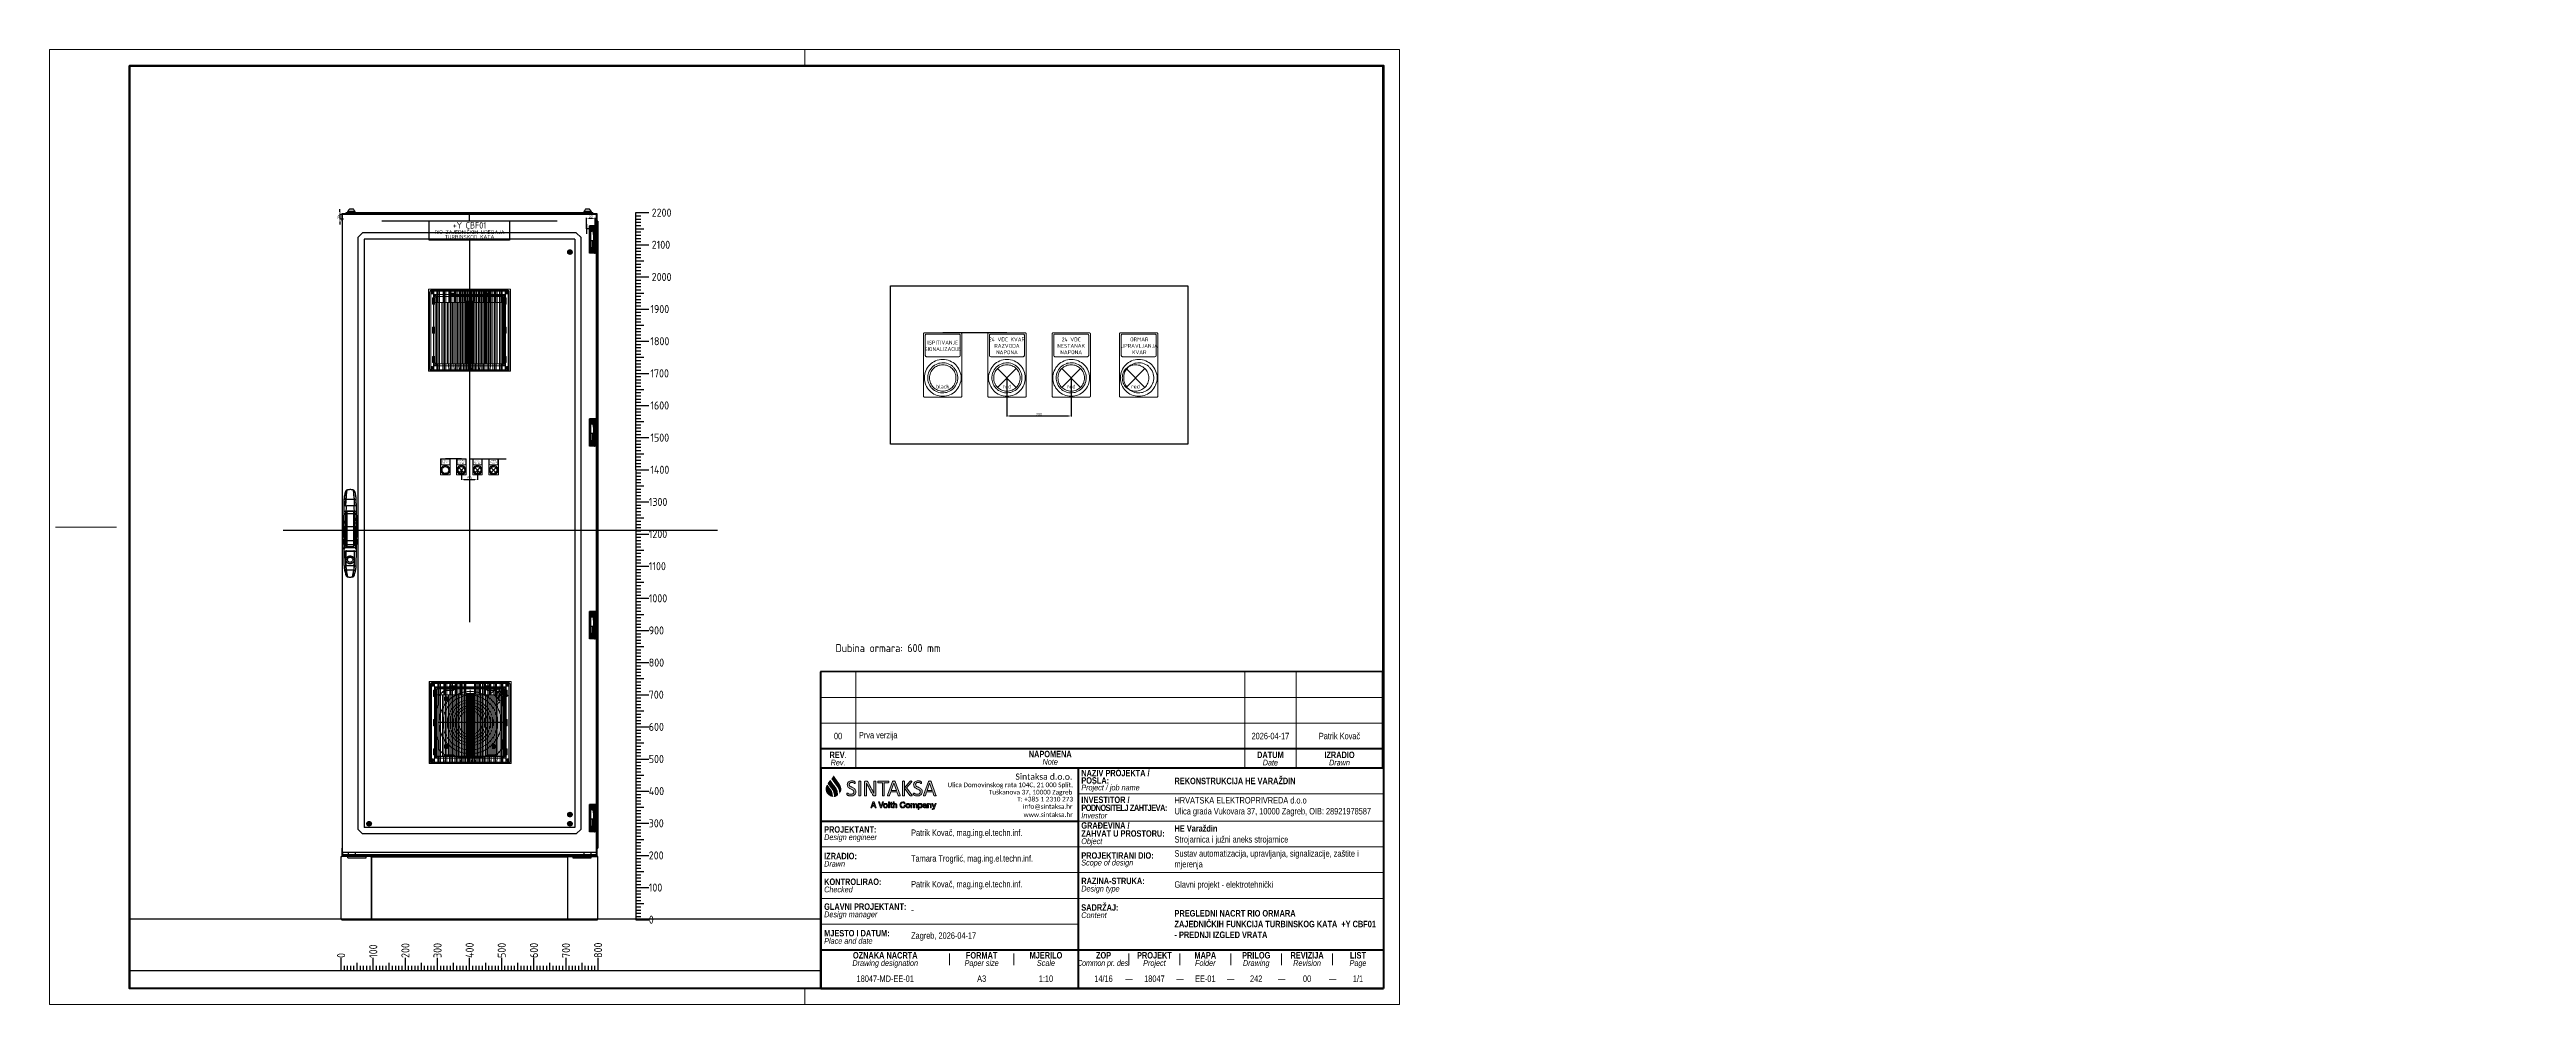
# Paper-space layout '+YCBF01' of a CAD drawing. Header units: millimetres. Extents: x 34 to 804, y -132 to 165.
# The model-space entities are those that its viewports show. They can reach past a viewport. Long polylines and large blocks are cut down to what shows.
import ezdxf
from ezdxf.enums import TextEntityAlignment as Align

# ---------------------------------------------------------------- set-up
doc = ezdxf.new("R2010")
doc.units = ezdxf.units.MM
doc.linetypes.add('ACAD_ISO03W100', pattern=[30, 12, -18])
doc.layers.add('! NO PLOT !', color=7, linetype='Continuous', true_color=0xff75dd, plot=False)
doc.layers.add('000-PI-Oprema', color=30, linetype='Continuous', lineweight=5)
doc.layers.add('SI-SASTAVNICA-Ispuna', color=222, linetype='Continuous', lineweight=9)
for name, color, linetype in [('000-PI-ORMAR', 2, 'Continuous'), ('000-PI_TEXT', 7, 'Continuous'), ('AUT_7', 7, 'Continuous'), ('AUT_TEXT', 7, 'Continuous'), ('KONSTSASTAVNICE', 7, 'Continuous'), ('Layer 1', 7, 'Continuous'), ('Voltage Level 2', 3, 'Continuous')]:
    doc.layers.add(name, color=color, linetype=linetype)
doc.layers.add('AM_VIEWS', color=1, linetype='Continuous', lineweight=15, plot=False)
doc.styles.add('MtXpl_Calibri', font='calibri.ttf')
doc.styles.add('OPIS', font='arial.ttf')
doc.styles.add('PI0', font='isocpeur.ttf', dxfattribs={"width": 0.9})
doc.styles.add('Sastavnica', font='ARIALN.TTF', dxfattribs={"height": 2})
doc.styles.get("Standard").update_dxf_attribs({"font": 'arial.ttf'})
doc.dimstyles.new('ISO-25-lb', dxfattribs={"dimtxt": 8, "dimasz": 8, "dimexe": 1.25, "dimexo": 0.625, "dimtad": 1, "dimtxsty": 'Standard', "dimcen": 5, "dimadec": 0, "dimazin": 0, "dimtfac": 1, "dimtmove": 0, "dimatfit": 3, "dimfxl": 1, "dimarcsym": 0})

psp = doc.layouts.new('+YCBF01')

# ---------------------------------------------------------------- texts
at = {"layer": 'SI-SASTAVNICA-Ispuna'}
for s, style, p in [('Patrik Kovač, mag.ing.el.techn.inf.', 'Sastavnica', (301.62, -79.89)), ('Tamara Trogrlić, mag.ing.el.techn.inf.', 'Sastavnica', (301.62, -87.89)), ('Patrik Kovač, mag.ing.el.techn.inf.', 'Sastavnica', (301.62, -95.89)), ('-', 'OPIS', (301.62, -103.89)), ('Zagreb, 2026-04-17', 'Sastavnica', (301.62, -111.89))]:
    psp.add_text(s, height=2, dxfattribs=dict(at, style=style)).set_placement(p)
at = {"layer": 'SI-SASTAVNICA-Ispuna', "style": 'Sastavnica'}
for s, p in [('18047-MD-EE-01', (293.58, -125.3)), ('1:10', (343.58, -125.3)), ('14/16', (361.49, -125.3)), ('18047', (377.33, -125.3)), ('EE-01', (393.16, -125.3)), ('242', (408.99, -125.3)), ('00', (424.83, -125.3)), ('1/1', (440.66, -125.3))]:
    psp.add_text(s, height=2, dxfattribs=at).set_placement(p, align=Align.CENTER)
at = {"layer": 'SI-SASTAVNICA-Ispuna', "char_height": 2, "line_spacing_factor": 0.75, "style": 'OPIS'}
for s, insert, width, attachment_point in [('{\\fArial Narrow|b0|i0|c238|p34;00}', (278.91, -48.84), 11, 5), ('{\\fArial Narrow|b0|i0|c238|p34;Prva verzija}', (285.41, -48.84), 119, 4), ('{\\fArial Narrow|b0|i0|c0|p34;2026-04-17}', (413.41, -48.84), 16, 5), ('{\\fArial Narrow|b0|i0|c0|p34;Patrik Kovač}', (434.91, -48.84), 27, 5)]:
    psp.add_mtext(s, dxfattribs=dict(at, insert=insert, width=width, attachment_point=attachment_point))
at = {"layer": 'SI-SASTAVNICA-Ispuna', "char_height": 2, "width": 73.8963, "attachment_point": 4, "style": 'OPIS'}
for s, insert in [('{\\fArial Narrow|b0|i0|c0|p34;Sustav automatizacija, upravljanja, signalizacije, zaštite i^Jmjerenja}', (383.58, -87.31)), ('{\\fArial Narrow|b0|i0|c0|p34;Glavni projekt - elektrotehnički}', (383.58, -95.31)), ('{\\fArial Narrow|b1|i0|c238|p34;PREGLEDNI NACRT RIO ORMARA^JZAJEDNIČKIH FUNKCIJA TURBINSKOG KATA  +Y CBF01^J- PREDNJI IZGLED VRATA}', (383.58, -107.31))]:
    psp.add_mtext(s, dxfattribs=dict(at, insert=insert))

msp = doc.modelspace()

# ---------------------------------------------------------------- texts
at = {"layer": '! NO PLOT !'}
msp.add_text('Tip preklopki i tipkala Siemens/Master projekt', height=120, dxfattribs=at).set_placement((46367.422, 25961.758))
at = {"layer": '! NO PLOT !', "attachment_point": 5, "style": 'PI0'}
for s, insert, char_height, width in [('{\\fISOCPEUR|b0|i0|c238|p34;black}', (49137.942, 24922.335), 12, 111.30987), ('{\\fISOCPEUR|b0|i0|c238|p34;red}', (49337.785, 24922.335), 12, 111.30987), ('{\\fISOCPEUR|b0|i0|c238|p34;red}', (49537.785, 24922.335), 12, 111.30987), ('{\\fISOCPEUR|b0|i0|c238|p34;red}', (49737.986, 24922.335), 12, 111.30987), ('{\\fISOCPEUR|b0|i0|c238|p34;black}', (47589.906, 24655.686), 3, 27.82747), ('{\\fISOCPEUR|b0|i0|c238|p34;red}', (47639.866, 24655.686), 3, 27.82747), ('{\\fISOCPEUR|b0|i0|c238|p34;red}', (47689.866, 24655.686), 3, 27.82747), ('{\\fISOCPEUR|b0|i0|c238|p34;red}', (47739.917, 24655.686), 3, 27.82747)]:
    msp.add_mtext(s, dxfattribs=dict(at, insert=insert, char_height=char_height, width=width))
at = {"style": 'PI0', "width": 0.9}
for s, p in [('2200', (48232.143, 25463.339)), ('2100', (48232.143, 25363.339)), ('2000', (48232.143, 25263.339)), ('1900', (48227.927, 25163.339)), ('1800', (48227.927, 25063.339)), ('1700', (48227.927, 24963.339)), ('1600', (48227.927, 24863.339)), ('1500', (48227.927, 24763.339)), ('1400', (48227.927, 24663.339)), ('1300', (48222.956, 24563.339)), ('1200', (48222.956, 24463.339)), ('1100', (48222.956, 24363.339)), ('1000', (48222.956, 24263.339)), ('900', (48222.956, 24163.339)), ('800', (48222.956, 24063.339)), ('700', (48222.956, 23963.339)), ('600', (48222.956, 23863.339)), ('500', (48222.956, 23763.339)), ('400', (48222.956, 23663.339)), ('300', (48222.956, 23563.339)), ('200', (48222.956, 23463.339)), ('100', (48222.956, 23363.339)), ('0', (48222.956, 23263.339))]:
    msp.add_text(s, height=25, dxfattribs=at).set_placement(p, align=Align.MIDDLE_LEFT)
at = {"layer": '000-PI_TEXT', "attachment_point": 5, "style": 'PI0'}
for s, insert, char_height, width in [('{\\fISOCPEUR|b0|i0|c238|p34;ISPITIVANJE SIGNALIZACIJE}', (49137.942, 25048.948), 12, 98), ('{\\fISOCPEUR|b0|i0|c238|p34;24 VDC KVAR RAZVODA NAPONA}', (49337.785, 25048.948), 12, 98), ('{\\fISOCPEUR|b0|i0|c238|p34;24 VDC NESTANAK NAPONA}', (49537.785, 25048.948), 12, 98), ('{\\fISOCPEUR|b0|i0|c238|p34;ORMAR UPRAVLJANJA KVAR}', (49749.668, 25048.948), 12, 98), ('{\\fISOCPEUR|b0|i0|c238|p34;ISPITIVANJE SIGNALIZACIJE}', (47589.906, 24687.339), 3, 24.5), ('{\\fISOCPEUR|b0|i0|c238|p34;24 VDC KVAR RAZVODA NAPONA}', (47639.866, 24687.339), 3, 24.5), ('{\\fISOCPEUR|b0|i0|c238|p34;24 VDC NESTANAK NAPONA}', (47689.866, 24687.339), 3, 24.5), ('{\\fISOCPEUR|b0|i0|c238|p34;ORMAR UPRAVLJANJA KVAR}', (47739.917, 24687.339), 3, 24.5)]:
    msp.add_mtext(s, dxfattribs=dict(at, insert=insert, char_height=char_height, width=width))
at = {"layer": 'AUT_7', "linetype": 'Continuous', "insert": (47664.956, 25407.839), "char_height": 20, "width": 238.08137, "attachment_point": 5, "line_spacing_factor": 0.75, "style": 'PI0'}
msp.add_mtext('+Y CBF01\\P{\\H0.6x;\\C7;RIO ZAJEDNIČKIH UREĐAJA TURBINSKOG KATA}', dxfattribs=at)
at = {"layer": 'AUT_TEXT', "style": 'PI0', "width": 0.9}
msp.add_text('Dubina ormara: 600 mm', height=25, dxfattribs=at).set_placement((48967.813, 24108.465), align=Align.MIDDLE)

# ---------------------------------------------------------------- blocks, each defined once
blk = doc.blocks.new('sastavnica_brodotehna_test_5_s_revizijama')
at = {"lineweight": 50}
blk.add_lwpolyline([(0, 287), (390, 287), (390, 68.5), (215, 68.5), (215, 0), (0, 0)], close=True, dxfattribs=at)
blk = doc.blocks.new('*U223')
at = {"lineweight": 5}
for p, q in [((-180, 292), (-180, 287)), ((-413.18, 143.5), (-396.75, 143.5)), ((-413.18, 143.5), (-394.18, 143.5)), ((-180, 0), (-180, -5))]:
    blk.add_line(p, q, dxfattribs=at)
blk.add_lwpolyline([(-415, -5), (5, -5), (5, 292), (-415, 292)], close=True, dxfattribs=at)
at = {"lineweight": 50}
blk.add_lwpolyline([(0, 0), (-390, 0), (-390, 287), (0, 287)], close=True, dxfattribs=at)
at = {"char_height": 2, "attachment_point": 5, "line_spacing_factor": 0.84, "style": 'OPIS'}
for s, insert, width in [('{\\fArial Narrow|b0|i0|c238|p34; }', (355.62, 20.25), 23.75), ('{\\fArial Narrow|b0|i0|c238|p34;A3}', (-125, 3), 20)]:
    blk.add_mtext(s, dxfattribs=dict(at, insert=insert, width=width))
blk = doc.blocks.new('SN_SI-RevT_prazna')
at = {"lineweight": 50}
for p, q in [((-175, 30), (-175, 0)), ((0, 0), (0, 30)), ((0, 6), (-175, 6)), ((0, 0), (-175, 0))]:
    blk.add_line(p, q, dxfattribs=at)
at = {"lineweight": 18}
for p, q in [((0, 30), (-175, 30)), ((-164, 0), (-164, 30)), ((-43, 0), (-43, 30)), ((-27, 0), (-27, 30)), ((0, 22), (-175, 22)), ((0, 14), (-175, 14))]:
    blk.add_line(p, q, dxfattribs=at)
at = {"char_height": 2, "attachment_point": 5, "line_spacing_factor": 0.75, "style": 'OPIS'}
for s, insert, width in [('{\\fArial Narrow|b1|i0|c238|p34;REV\\fArial Narrow|b0|i0|c238|p34;.\\P\\fArial Narrow|b0|i1|c238|p34;\\H0.9x;Rev.}', (-169.5, 3), 11), ('{\\fArial Narrow|b1|i0|c238|p34;NAPOMENA\\P\\fArial Narrow|b0|i1|c238|p34;\\H0.9x;Note}', (-103.5, 3.25), 121), ('{\\fArial Narrow|b1|i0|c238|p34;DATUM\\fArial Narrow|b0|i0|c238|p34;\\P\\fArial Narrow|b0|i1|c238|p34;\\H0.9x;Date}', (-35, 3), 16), ('{\\fArial Narrow|b1|i0|c238|p34;IZRADIO\\P\\fArial Narrow|b0|i1|c238|p34;\\H0.9x;Drawn}', (-13.5, 3), 27)]:
    blk.add_mtext(s, dxfattribs=dict(at, insert=insert, width=width))
blk = doc.blocks.new('SN_SI-Sast_HESenj_GP_E10')
at = {"true_color": 0x0063af}
h = blk.add_hatch(color=144, dxfattribs=at)
h.dxf.hatch_style = 1
edge = h.paths.add_edge_path()
edge.add_spline(control_points=[(-173.25, 61.26), (-172.93, 60.52), (-172.27, 59.86), (-171.43, 59.7)], knot_values=[3, 3, 3, 3, 4, 4, 4, 4], degree=3, periodic=0)
edge.add_spline(control_points=[(-171.43, 59.7), (-171.32, 60.89), (-171.96, 61.7), (-172.32, 62.16)], knot_values=[4, 4, 4, 4, 5, 5, 5, 5], degree=3, periodic=0)
edge.add_spline(control_points=[(-172.32, 62.16), (-172.32, 62.16), (-172.37, 62.21), (-172.37, 62.21)], knot_values=[0.00001, 0.00001, 0.00001, 0.00001, 1, 1, 1, 1], degree=3, periodic=0)
edge.add_spline(control_points=[(-172.37, 62.21), (-172.54, 62.42), (-172.79, 62.77), (-173.09, 63.19)], knot_values=[1, 1, 1, 1, 2, 2, 2, 2], degree=3, periodic=0)
edge.add_spline(control_points=[(-173.09, 63.19), (-173.32, 62.69), (-173.54, 61.91), (-173.25, 61.26)], knot_values=[2, 2, 2, 2, 3, 3, 3, 3], degree=3, periodic=0)
h = blk.add_hatch(color=144, dxfattribs=at)
h.dxf.hatch_style = 1
h.paths.add_polyline_path([(-170.84, 59.67, 0.11041), (-169.94, 59.96), (-169.9, 60.21, 0.13358), (-170.1, 61.67, 0.053392), (-170.47, 62.34, 0.017784), (-170.69, 62.64), (-170.79, 62.76, -0.011238), (-171.28, 63.42, 0.000613), (-172.14, 64.62, 0.06778), (-172.18, 64.57, 0.001183), (-172.75, 63.74, 0.047851), (-172.73, 63.7, 0.000843), (-172.38, 63.22, 0.00669), (-172, 62.71, -0.006258), (-171.52, 62.08, -0.045911), (-171.12, 61.38, -0.129032)])
h = blk.add_hatch(color=144, dxfattribs=at)
h.dxf.hatch_style = 1
h.paths.add_polyline_path([(-170.35, 65.24), (-171.03, 66.21, 0.000164), (-171.78, 65.14, 0.344446), (-171.78, 65.13, 0.000109), (-171.58, 64.86, 0.00627), (-170.51, 63.38, 0.008709), (-170.34, 63.15, -0.019573), (-169.99, 62.69, -0.058884), (-169.52, 61.82, -0.100777), (-169.29, 60.5, 0.080562), (-168.78, 61.3, 0.073707), (-168.67, 61.76, 0.055392), (-168.68, 62.23, 0.070345), (-168.92, 63.08, 0.03122), (-169.11, 63.45), (-169.16, 63.54, 0.001687)])
at = {"true_color": 0x777777}
h = blk.add_hatch(color=8, dxfattribs=at)
h.dxf.hatch_style = 1
h.paths.add_polyline_path([(-161.42, 59.99, 0.13418), (-161.4, 59.95, 0.136422), (-161.35, 59.91, 0.066087), (-161.17, 59.89, 0.017347), (-161.04, 59.89, 0.046916), (-160.91, 59.91, 0.091373), (-160.85, 59.93, 0.143419), (-160.83, 59.96, 0.127916), (-160.82, 60, 0.000025), (-160.82, 62.84, 0.005209), (-160.83, 63.66), (-160.83, 63.8, 0.010292), (-160.52, 63.18, 0.002347), (-159.44, 61.18, 0.006689), (-158.94, 60.25, 0.025476), (-158.87, 60.13, 0.05023), (-158.76, 60.01, 0.110058), (-158.61, 59.92, 0.061201), (-158.45, 59.9, 0.001293), (-158.23, 59.9, 0.062421), (-158.15, 59.91, 0.223171), (-157.99, 60.04, 0.093449), (-157.97, 60.15, 0.000419), (-157.97, 64.38, 0.203939), (-158, 64.44, 0.089742), (-158.07, 64.47, 0.038925), (-158.16, 64.48, 0.037271), (-158.4, 64.48, 0.047017), (-158.48, 64.47, 0.067602), (-158.54, 64.44, 0.25966), (-158.58, 64.37, 0.000016), (-158.58, 61.8, 0.00401), (-158.57, 60.73, 0.007594), (-159.16, 61.89, -0.000425), (-160.34, 64.1, 0.023769), (-160.43, 64.25, 0.036194), (-160.49, 64.33, 0.170505), (-160.71, 64.46, 0.045671), (-160.84, 64.48, 0.001278), (-161.18, 64.48, 0.162311), (-161.35, 64.42, 0.13571), (-161.4, 64.33, 0.079818), (-161.42, 64.23, 0.000419)])
edge = h.paths.add_edge_path()
edge.add_spline(control_points=[(-162.64, 62.19), (-162.64, 63.29), (-162.64, 64.39), (-162.64, 64.39), (-162.64, 64.4), (-162.64, 64.42), (-162.65, 64.44)], knot_values=[16, 16, 16, 16, 16.5, 16.5, 16.5, 17.5, 17.5, 17.5, 17.5], degree=3, periodic=0)
edge.add_spline(control_points=[(-162.65, 64.44), (-162.66, 64.45), (-162.68, 64.46), (-162.7, 64.47)], knot_values=[15, 15, 15, 15, 16, 16, 16, 16], degree=3, periodic=0)
edge.add_spline(control_points=[(-162.7, 64.47), (-162.73, 64.48), (-162.76, 64.48), (-162.8, 64.49)], knot_values=[14, 14, 14, 14, 15, 15, 15, 15], degree=3, periodic=0)
edge.add_spline(control_points=[(-162.8, 64.49), (-162.83, 64.5), (-162.88, 64.5), (-162.94, 64.5)], knot_values=[13, 13, 13, 13, 14, 14, 14, 14], degree=3, periodic=0)
edge.add_spline(control_points=[(-162.94, 64.5), (-163, 64.5), (-163.04, 64.5), (-163.08, 64.49)], knot_values=[12, 12, 12, 12, 13, 13, 13, 13], degree=3, periodic=0)
edge.add_spline(control_points=[(-163.08, 64.49), (-163.12, 64.48), (-163.15, 64.48), (-163.18, 64.47)], knot_values=[11, 11, 11, 11, 12, 12, 12, 12], degree=3, periodic=0)
edge.add_spline(control_points=[(-163.18, 64.47), (-163.2, 64.46), (-163.22, 64.45), (-163.23, 64.44)], knot_values=[10, 10, 10, 10, 11, 11, 11, 11], degree=3, periodic=0)
edge.add_spline(control_points=[(-163.23, 64.44), (-163.24, 64.42), (-163.24, 64.4), (-163.24, 64.39)], knot_values=[9, 9, 9, 9, 10, 10, 10, 10], degree=3, periodic=0)
edge.add_spline(control_points=[(-163.24, 64.39), (-163.24, 64.39), (-163.24, 60), (-163.24, 60), (-163.24, 59.98), (-163.24, 59.96), (-163.23, 59.95)], knot_values=[7, 7, 7, 7, 8, 8, 8, 9, 9, 9, 9], degree=3, periodic=0)
edge.add_spline(control_points=[(-163.23, 59.95), (-163.22, 59.94), (-163.21, 59.92), (-163.18, 59.92)], knot_values=[6, 6, 6, 6, 7, 7, 7, 7], degree=3, periodic=0)
edge.add_spline(control_points=[(-163.18, 59.92), (-163.16, 59.91), (-163.13, 59.9), (-163.09, 59.9)], knot_values=[5, 5, 5, 5, 6, 6, 6, 6], degree=3, periodic=0)
edge.add_spline(control_points=[(-163.09, 59.9), (-163.05, 59.89), (-163, 59.89), (-162.94, 59.89)], knot_values=[4, 4, 4, 4, 5, 5, 5, 5], degree=3, periodic=0)
edge.add_spline(control_points=[(-162.94, 59.89), (-162.88, 59.89), (-162.83, 59.89), (-162.8, 59.9)], knot_values=[3, 3, 3, 3, 4, 4, 4, 4], degree=3, periodic=0)
edge.add_spline(control_points=[(-162.8, 59.9), (-162.76, 59.9), (-162.73, 59.91), (-162.7, 59.92)], knot_values=[2, 2, 2, 2, 3, 3, 3, 3], degree=3, periodic=0)
edge.add_spline(control_points=[(-162.7, 59.92), (-162.68, 59.92), (-162.66, 59.94), (-162.65, 59.95)], knot_values=[1, 1, 1, 1, 2, 2, 2, 2], degree=3, periodic=0)
edge.add_spline(control_points=[(-162.65, 59.95), (-162.64, 59.96), (-162.64, 59.98), (-162.64, 60)], knot_values=[0, 0, 0, 0, 1, 1, 1, 1], degree=3, periodic=0)
edge.add_spline(control_points=[(-162.64, 60), (-162.64, 60), (-162.64, 61.1), (-162.64, 62.19)], knot_values=[17.5, 17.5, 17.5, 17.5, 18, 18, 18, 18], degree=3, periodic=0)
edge = h.paths.add_edge_path()
edge.add_spline(control_points=[(-164.79, 63.88), (-164.71, 63.83), (-164.64, 63.8), (-164.59, 63.76)], knot_values=[47, 47, 47, 47, 48, 48, 48, 48], degree=3, periodic=0)
edge.add_spline(control_points=[(-164.59, 63.76), (-164.53, 63.73), (-164.49, 63.72), (-164.47, 63.72)], knot_values=[46, 46, 46, 46, 47, 47, 47, 47], degree=3, periodic=0)
edge.add_spline(control_points=[(-164.47, 63.72), (-164.45, 63.72), (-164.44, 63.72), (-164.42, 63.73)], knot_values=[45, 45, 45, 45, 46, 46, 46, 46], degree=3, periodic=0)
edge.add_spline(control_points=[(-164.42, 63.73), (-164.41, 63.74), (-164.4, 63.76), (-164.39, 63.78)], knot_values=[44, 44, 44, 44, 45, 45, 45, 45], degree=3, periodic=0)
edge.add_spline(control_points=[(-164.39, 63.78), (-164.39, 63.8), (-164.38, 63.83), (-164.38, 63.86)], knot_values=[43, 43, 43, 43, 44, 44, 44, 44], degree=3, periodic=0)
edge.add_spline(control_points=[(-164.38, 63.86), (-164.37, 63.9), (-164.37, 63.93), (-164.37, 63.98)], knot_values=[42, 42, 42, 42, 43, 43, 43, 43], degree=3, periodic=0)
edge.add_spline(control_points=[(-164.37, 63.98), (-164.37, 64.02), (-164.37, 64.06), (-164.38, 64.09)], knot_values=[41, 41, 41, 41, 42, 42, 42, 42], degree=3, periodic=0)
edge.add_spline(control_points=[(-164.38, 64.09), (-164.38, 64.11), (-164.38, 64.14), (-164.39, 64.16)], knot_values=[40, 40, 40, 40, 41, 41, 41, 41], degree=3, periodic=0)
edge.add_spline(control_points=[(-164.39, 64.16), (-164.39, 64.18), (-164.4, 64.19), (-164.4, 64.21)], knot_values=[39, 39, 39, 39, 40, 40, 40, 40], degree=3, periodic=0)
edge.add_spline(control_points=[(-164.4, 64.21), (-164.41, 64.22), (-164.43, 64.24), (-164.45, 64.26)], knot_values=[38, 38, 38, 38, 39, 39, 39, 39], degree=3, periodic=0)
edge.add_spline(control_points=[(-164.45, 64.26), (-164.47, 64.28), (-164.52, 64.31), (-164.59, 64.35)], knot_values=[37, 37, 37, 37, 38, 38, 38, 38], degree=3, periodic=0)
edge.add_spline(control_points=[(-164.59, 64.35), (-164.66, 64.39), (-164.74, 64.42), (-164.83, 64.45)], knot_values=[36, 36, 36, 36, 37, 37, 37, 37], degree=3, periodic=0)
edge.add_spline(control_points=[(-164.83, 64.45), (-164.92, 64.48), (-165.02, 64.5), (-165.12, 64.52)], knot_values=[35, 35, 35, 35, 36, 36, 36, 36], degree=3, periodic=0)
edge.add_spline(control_points=[(-165.12, 64.52), (-165.22, 64.54), (-165.32, 64.54), (-165.42, 64.54)], knot_values=[34, 34, 34, 34, 35, 35, 35, 35], degree=3, periodic=0)
edge.add_spline(control_points=[(-165.42, 64.54), (-165.62, 64.54), (-165.81, 64.52), (-165.98, 64.47)], knot_values=[33, 33, 33, 33, 34, 34, 34, 34], degree=3, periodic=0)
edge.add_spline(control_points=[(-165.98, 64.47), (-166.15, 64.41), (-166.3, 64.34), (-166.42, 64.23)], knot_values=[32, 32, 32, 32, 33, 33, 33, 33], degree=3, periodic=0)
edge.add_spline(control_points=[(-166.42, 64.23), (-166.54, 64.13), (-166.64, 64.01), (-166.71, 63.86)], knot_values=[31, 31, 31, 31, 32, 32, 32, 32], degree=3, periodic=0)
edge.add_spline(control_points=[(-166.71, 63.86), (-166.78, 63.71), (-166.81, 63.54), (-166.81, 63.35)], knot_values=[30, 30, 30, 30, 31, 31, 31, 31], degree=3, periodic=0)
edge.add_spline(control_points=[(-166.81, 63.35), (-166.81, 63.16), (-166.78, 63), (-166.72, 62.87)], knot_values=[29, 29, 29, 29, 30, 30, 30, 30], degree=3, periodic=0)
edge.add_spline(control_points=[(-166.72, 62.87), (-166.66, 62.74), (-166.58, 62.62), (-166.49, 62.52)], knot_values=[28, 28, 28, 28, 29, 29, 29, 29], degree=3, periodic=0)
edge.add_spline(control_points=[(-166.49, 62.52), (-166.39, 62.42), (-166.28, 62.34), (-166.16, 62.26)], knot_values=[27, 27, 27, 27, 28, 28, 28, 28], degree=3, periodic=0)
edge.add_spline(control_points=[(-166.16, 62.26), (-166.04, 62.19), (-165.91, 62.12), (-165.78, 62.06)], knot_values=[26, 26, 26, 26, 27, 27, 27, 27], degree=3, periodic=0)
edge.add_spline(control_points=[(-165.78, 62.06), (-165.65, 62), (-165.53, 61.94), (-165.4, 61.89)], knot_values=[25, 25, 25, 25, 26, 26, 26, 26], degree=3, periodic=0)
edge.add_spline(control_points=[(-165.4, 61.89), (-165.28, 61.83), (-165.17, 61.77), (-165.07, 61.7)], knot_values=[24, 24, 24, 24, 25, 25, 25, 25], degree=3, periodic=0)
edge.add_spline(control_points=[(-165.07, 61.7), (-164.97, 61.63), (-164.9, 61.55), (-164.84, 61.45)], knot_values=[23, 23, 23, 23, 24, 24, 24, 24], degree=3, periodic=0)
edge.add_spline(control_points=[(-164.84, 61.45), (-164.78, 61.36), (-164.75, 61.25), (-164.75, 61.12)], knot_values=[22, 22, 22, 22, 23, 23, 23, 23], degree=3, periodic=0)
edge.add_spline(control_points=[(-164.75, 61.12), (-164.75, 61), (-164.77, 60.9), (-164.81, 60.8)], knot_values=[21, 21, 21, 21, 22, 22, 22, 22], degree=3, periodic=0)
edge.add_spline(control_points=[(-164.81, 60.8), (-164.86, 60.71), (-164.92, 60.63), (-165, 60.56)], knot_values=[20, 20, 20, 20, 21, 21, 21, 21], degree=3, periodic=0)
edge.add_spline(control_points=[(-165, 60.56), (-165.07, 60.5), (-165.17, 60.45), (-165.28, 60.41)], knot_values=[19, 19, 19, 19, 20, 20, 20, 20], degree=3, periodic=0)
edge.add_spline(control_points=[(-165.28, 60.41), (-165.39, 60.38), (-165.51, 60.36), (-165.64, 60.36)], knot_values=[18, 18, 18, 18, 19, 19, 19, 19], degree=3, periodic=0)
edge.add_spline(control_points=[(-165.64, 60.36), (-165.81, 60.36), (-165.97, 60.38), (-166.1, 60.42)], knot_values=[17, 17, 17, 17, 18, 18, 18, 18], degree=3, periodic=0)
edge.add_spline(control_points=[(-166.1, 60.42), (-166.23, 60.46), (-166.35, 60.51), (-166.44, 60.55)], knot_values=[16, 16, 16, 16, 17, 17, 17, 17], degree=3, periodic=0)
edge.add_spline(control_points=[(-166.44, 60.55), (-166.54, 60.6), (-166.61, 60.64), (-166.67, 60.68)], knot_values=[15, 15, 15, 15, 16, 16, 16, 16], degree=3, periodic=0)
edge.add_spline(control_points=[(-166.67, 60.68), (-166.73, 60.72), (-166.78, 60.75), (-166.81, 60.75)], knot_values=[14, 14, 14, 14, 15, 15, 15, 15], degree=3, periodic=0)
edge.add_spline(control_points=[(-166.81, 60.75), (-166.83, 60.75), (-166.85, 60.74), (-166.86, 60.73)], knot_values=[13, 13, 13, 13, 14, 14, 14, 14], degree=3, periodic=0)
edge.add_spline(control_points=[(-166.86, 60.73), (-166.88, 60.72), (-166.89, 60.71), (-166.9, 60.69)], knot_values=[12, 12, 12, 12, 13, 13, 13, 13], degree=3, periodic=0)
edge.add_spline(control_points=[(-166.9, 60.69), (-166.91, 60.67), (-166.91, 60.64), (-166.92, 60.61)], knot_values=[11, 11, 11, 11, 12, 12, 12, 12], degree=3, periodic=0)
edge.add_spline(control_points=[(-166.92, 60.61), (-166.92, 60.57), (-166.93, 60.53), (-166.93, 60.48)], knot_values=[10, 10, 10, 10, 11, 11, 11, 11], degree=3, periodic=0)
edge.add_spline(control_points=[(-166.93, 60.48), (-166.93, 60.4), (-166.92, 60.34), (-166.91, 60.3)], knot_values=[9, 9, 9, 9, 10, 10, 10, 10], degree=3, periodic=0)
edge.add_spline(control_points=[(-166.91, 60.3), (-166.89, 60.26), (-166.87, 60.22), (-166.85, 60.19)], knot_values=[8, 8, 8, 8, 9, 9, 9, 9], degree=3, periodic=0)
edge.add_spline(control_points=[(-166.85, 60.19), (-166.82, 60.17), (-166.77, 60.13), (-166.7, 60.09)], knot_values=[7, 7, 7, 7, 8, 8, 8, 8], degree=3, periodic=0)
edge.add_spline(control_points=[(-166.7, 60.09), (-166.63, 60.05), (-166.55, 60.01), (-166.44, 59.97)], knot_values=[6, 6, 6, 6, 7, 7, 7, 7], degree=3, periodic=0)
edge.add_spline(control_points=[(-166.44, 59.97), (-166.34, 59.94), (-166.22, 59.91), (-166.09, 59.88)], knot_values=[5, 5, 5, 5, 6, 6, 6, 6], degree=3, periodic=0)
edge.add_spline(control_points=[(-166.09, 59.88), (-165.96, 59.85), (-165.82, 59.84), (-165.67, 59.84)], knot_values=[4, 4, 4, 4, 5, 5, 5, 5], degree=3, periodic=0)
edge.add_spline(control_points=[(-165.67, 59.84), (-165.45, 59.84), (-165.25, 59.87), (-165.06, 59.93)], knot_values=[3, 3, 3, 3, 4, 4, 4, 4], degree=3, periodic=0)
edge.add_spline(control_points=[(-165.06, 59.93), (-164.87, 59.99), (-164.7, 60.08), (-164.56, 60.19)], knot_values=[2, 2, 2, 2, 3, 3, 3, 3], degree=3, periodic=0)
edge.add_spline(control_points=[(-164.56, 60.19), (-164.42, 60.31), (-164.31, 60.45), (-164.23, 60.62)], knot_values=[1, 1, 1, 1, 2, 2, 2, 2], degree=3, periodic=0)
edge.add_spline(control_points=[(-164.23, 60.62), (-164.15, 60.78), (-164.11, 60.98), (-164.11, 61.19)], knot_values=[0, 0, 0, 0, 1, 1, 1, 1], degree=3, periodic=0)
edge.add_spline(control_points=[(-164.11, 61.19), (-164.11, 61.37), (-164.14, 61.53), (-164.2, 61.66)], knot_values=[61, 61, 61, 61, 62, 62, 62, 62], degree=3, periodic=0)
edge.add_spline(control_points=[(-164.2, 61.66), (-164.26, 61.79), (-164.34, 61.91), (-164.44, 62.01)], knot_values=[60, 60, 60, 60, 61, 61, 61, 61], degree=3, periodic=0)
edge.add_spline(control_points=[(-164.44, 62.01), (-164.54, 62.1), (-164.65, 62.19), (-164.77, 62.26)], knot_values=[59, 59, 59, 59, 60, 60, 60, 60], degree=3, periodic=0)
edge.add_spline(control_points=[(-164.77, 62.26), (-164.9, 62.33), (-165.03, 62.4), (-165.16, 62.46)], knot_values=[58, 58, 58, 58, 59, 59, 59, 59], degree=3, periodic=0)
edge.add_spline(control_points=[(-165.16, 62.46), (-165.29, 62.52), (-165.41, 62.58), (-165.54, 62.64)], knot_values=[57, 57, 57, 57, 58, 58, 58, 58], degree=3, periodic=0)
edge.add_spline(control_points=[(-165.54, 62.64), (-165.66, 62.7), (-165.77, 62.76), (-165.87, 62.83)], knot_values=[56, 56, 56, 56, 57, 57, 57, 57], degree=3, periodic=0)
edge.add_spline(control_points=[(-165.87, 62.83), (-165.97, 62.9), (-166.05, 62.98), (-166.11, 63.08)], knot_values=[55, 55, 55, 55, 56, 56, 56, 56], degree=3, periodic=0)
edge.add_spline(control_points=[(-166.11, 63.08), (-166.16, 63.17), (-166.19, 63.28), (-166.19, 63.4)], knot_values=[54, 54, 54, 54, 55, 55, 55, 55], degree=3, periodic=0)
edge.add_spline(control_points=[(-166.19, 63.4), (-166.19, 63.49), (-166.18, 63.57), (-166.15, 63.65)], knot_values=[53, 53, 53, 53, 54, 54, 54, 54], degree=3, periodic=0)
edge.add_spline(control_points=[(-166.15, 63.65), (-166.12, 63.73), (-166.07, 63.8), (-166.01, 63.85)], knot_values=[52, 52, 52, 52, 53, 53, 53, 53], degree=3, periodic=0)
edge.add_spline(control_points=[(-166.01, 63.85), (-165.95, 63.91), (-165.87, 63.95), (-165.78, 63.99)], knot_values=[51, 51, 51, 51, 52, 52, 52, 52], degree=3, periodic=0)
edge.add_spline(control_points=[(-165.78, 63.99), (-165.68, 64.02), (-165.57, 64.04), (-165.45, 64.04)], knot_values=[50, 50, 50, 50, 51, 51, 51, 51], degree=3, periodic=0)
edge.add_spline(control_points=[(-165.45, 64.04), (-165.31, 64.04), (-165.19, 64.02), (-165.08, 63.99)], knot_values=[49, 49, 49, 49, 50, 50, 50, 50], degree=3, periodic=0)
edge.add_spline(control_points=[(-165.08, 63.99), (-164.97, 63.95), (-164.87, 63.92), (-164.79, 63.88)], knot_values=[48, 48, 48, 48, 49, 49, 49, 49], degree=3, periodic=0)
edge = h.paths.add_edge_path()
edge.add_spline(control_points=[(-147.59, 63.26), (-147.21, 63.71), (-146.83, 64.17), (-146.83, 64.17), (-146.79, 64.22), (-146.76, 64.26), (-146.74, 64.29)], knot_values=[37, 37, 37, 37, 37.5, 37.5, 37.5, 38.5, 38.5, 38.5, 38.5], degree=3, periodic=0)
edge.add_spline(control_points=[(-146.74, 64.29), (-146.73, 64.33), (-146.72, 64.35), (-146.72, 64.39)], knot_values=[36, 36, 36, 36, 37, 37, 37, 37], degree=3, periodic=0)
edge.add_spline(control_points=[(-146.72, 64.39), (-146.72, 64.4), (-146.72, 64.42), (-146.73, 64.43)], knot_values=[35, 35, 35, 35, 36, 36, 36, 36], degree=3, periodic=0)
edge.add_spline(control_points=[(-146.73, 64.43), (-146.74, 64.45), (-146.76, 64.46), (-146.78, 64.47)], knot_values=[34, 34, 34, 34, 35, 35, 35, 35], degree=3, periodic=0)
edge.add_spline(control_points=[(-146.78, 64.47), (-146.8, 64.48), (-146.83, 64.48), (-146.87, 64.49)], knot_values=[33, 33, 33, 33, 34, 34, 34, 34], degree=3, periodic=0)
edge.add_spline(control_points=[(-146.87, 64.49), (-146.91, 64.5), (-146.96, 64.5), (-147.02, 64.5)], knot_values=[32, 32, 32, 32, 33, 33, 33, 33], degree=3, periodic=0)
edge.add_spline(control_points=[(-147.02, 64.5), (-147.08, 64.5), (-147.13, 64.5), (-147.17, 64.49)], knot_values=[31, 31, 31, 31, 32, 32, 32, 32], degree=3, periodic=0)
edge.add_spline(control_points=[(-147.17, 64.49), (-147.21, 64.49), (-147.24, 64.48), (-147.27, 64.47)], knot_values=[30, 30, 30, 30, 31, 31, 31, 31], degree=3, periodic=0)
edge.add_spline(control_points=[(-147.27, 64.47), (-147.29, 64.46), (-147.32, 64.45), (-147.33, 64.44)], knot_values=[29, 29, 29, 29, 30, 30, 30, 30], degree=3, periodic=0)
edge.add_spline(control_points=[(-147.33, 64.44), (-147.35, 64.42), (-147.37, 64.41), (-147.38, 64.39)], knot_values=[28, 28, 28, 28, 29, 29, 29, 29], degree=3, periodic=0)
edge.add_spline(control_points=[(-147.38, 64.39), (-147.38, 64.39), (-149, 62.36), (-149, 62.36), (-149, 62.36), (-149, 62.86), (-149, 63.37)], knot_values=[26.5, 26.5, 26.5, 26.5, 27.5, 27.5, 27.5, 28, 28, 28, 28], degree=3, periodic=0)
edge.add_spline(control_points=[(-149, 63.37), (-149, 63.88), (-149, 64.39), (-149, 64.39), (-149, 64.4), (-149.01, 64.42), (-149.02, 64.44)], knot_values=[25, 25, 25, 25, 25.5, 25.5, 25.5, 26.5, 26.5, 26.5, 26.5], degree=3, periodic=0)
edge.add_spline(control_points=[(-149.02, 64.44), (-149.03, 64.45), (-149.04, 64.46), (-149.07, 64.47)], knot_values=[24, 24, 24, 24, 25, 25, 25, 25], degree=3, periodic=0)
edge.add_spline(control_points=[(-149.07, 64.47), (-149.09, 64.48), (-149.12, 64.48), (-149.16, 64.49)], knot_values=[23, 23, 23, 23, 24, 24, 24, 24], degree=3, periodic=0)
edge.add_spline(control_points=[(-149.16, 64.49), (-149.2, 64.5), (-149.25, 64.5), (-149.31, 64.5)], knot_values=[22, 22, 22, 22, 23, 23, 23, 23], degree=3, periodic=0)
edge.add_spline(control_points=[(-149.31, 64.5), (-149.36, 64.5), (-149.41, 64.5), (-149.45, 64.49)], knot_values=[21, 21, 21, 21, 22, 22, 22, 22], degree=3, periodic=0)
edge.add_spline(control_points=[(-149.45, 64.49), (-149.49, 64.48), (-149.52, 64.48), (-149.55, 64.47)], knot_values=[20, 20, 20, 20, 21, 21, 21, 21], degree=3, periodic=0)
edge.add_spline(control_points=[(-149.55, 64.47), (-149.57, 64.46), (-149.59, 64.45), (-149.6, 64.44)], knot_values=[19, 19, 19, 19, 20, 20, 20, 20], degree=3, periodic=0)
edge.add_spline(control_points=[(-149.6, 64.44), (-149.6, 64.42), (-149.61, 64.4), (-149.61, 64.39)], knot_values=[18, 18, 18, 18, 19, 19, 19, 19], degree=3, periodic=0)
edge.add_spline(control_points=[(-149.61, 64.39), (-149.61, 64.39), (-149.61, 60), (-149.61, 60), (-149.61, 59.98), (-149.6, 59.97), (-149.6, 59.95)], knot_values=[16, 16, 16, 16, 17, 17, 17, 18, 18, 18, 18], degree=3, periodic=0)
edge.add_spline(control_points=[(-149.6, 59.95), (-149.59, 59.94), (-149.57, 59.92), (-149.55, 59.92)], knot_values=[15, 15, 15, 15, 16, 16, 16, 16], degree=3, periodic=0)
edge.add_spline(control_points=[(-149.55, 59.92), (-149.52, 59.91), (-149.49, 59.9), (-149.45, 59.9)], knot_values=[14, 14, 14, 14, 15, 15, 15, 15], degree=3, periodic=0)
edge.add_spline(control_points=[(-149.45, 59.9), (-149.41, 59.89), (-149.36, 59.89), (-149.31, 59.89)], knot_values=[13, 13, 13, 13, 14, 14, 14, 14], degree=3, periodic=0)
edge.add_spline(control_points=[(-149.31, 59.89), (-149.25, 59.89), (-149.2, 59.89), (-149.16, 59.9)], knot_values=[12, 12, 12, 12, 13, 13, 13, 13], degree=3, periodic=0)
edge.add_spline(control_points=[(-149.16, 59.9), (-149.12, 59.9), (-149.09, 59.91), (-149.07, 59.92)], knot_values=[11, 11, 11, 11, 12, 12, 12, 12], degree=3, periodic=0)
edge.add_spline(control_points=[(-149.07, 59.92), (-149.04, 59.92), (-149.03, 59.94), (-149.02, 59.95)], knot_values=[10, 10, 10, 10, 11, 11, 11, 11], degree=3, periodic=0)
edge.add_spline(control_points=[(-149.02, 59.95), (-149.01, 59.97), (-149, 59.98), (-149, 60)], knot_values=[9, 9, 9, 9, 10, 10, 10, 10], degree=3, periodic=0)
edge.add_spline(control_points=[(-149, 60), (-149, 60), (-149, 62.28), (-149, 62.28), (-149, 62.28), (-148.58, 61.71), (-148.16, 61.14)], knot_values=[7.5, 7.5, 7.5, 7.5, 8.5, 8.5, 8.5, 9, 9, 9, 9], degree=3, periodic=0)
edge.add_spline(control_points=[(-148.16, 61.14), (-147.74, 60.57), (-147.32, 60), (-147.32, 60), (-147.3, 59.98), (-147.28, 59.95), (-147.26, 59.94)], knot_values=[6, 6, 6, 6, 6.5, 6.5, 6.5, 7.5, 7.5, 7.5, 7.5], degree=3, periodic=0)
edge.add_spline(control_points=[(-147.26, 59.94), (-147.23, 59.92), (-147.19, 59.9), (-147.14, 59.9)], knot_values=[5, 5, 5, 5, 6, 6, 6, 6], degree=3, periodic=0)
edge.add_spline(control_points=[(-147.14, 59.9), (-147.09, 59.89), (-147.02, 59.89), (-146.94, 59.89)], knot_values=[4, 4, 4, 4, 5, 5, 5, 5], degree=3, periodic=0)
edge.add_spline(control_points=[(-146.94, 59.89), (-146.88, 59.89), (-146.82, 59.89), (-146.78, 59.9)], knot_values=[3, 3, 3, 3, 4, 4, 4, 4], degree=3, periodic=0)
edge.add_spline(control_points=[(-146.78, 59.9), (-146.74, 59.9), (-146.71, 59.91), (-146.69, 59.92)], knot_values=[2, 2, 2, 2, 3, 3, 3, 3], degree=3, periodic=0)
edge.add_spline(control_points=[(-146.69, 59.92), (-146.66, 59.93), (-146.65, 59.94), (-146.64, 59.96)], knot_values=[1, 1, 1, 1, 2, 2, 2, 2], degree=3, periodic=0)
edge.add_spline(control_points=[(-146.64, 59.96), (-146.63, 59.97), (-146.63, 59.99), (-146.63, 60.01)], knot_values=[0, 0, 0, 0, 1, 1, 1, 1], degree=3, periodic=0)
edge.add_spline(control_points=[(-146.63, 60.01), (-146.63, 60.02), (-146.63, 60.04), (-146.64, 60.06)], knot_values=[41, 41, 41, 41, 42, 42, 42, 42], degree=3, periodic=0)
edge.add_spline(control_points=[(-146.64, 60.06), (-146.65, 60.08), (-146.67, 60.13), (-146.71, 60.19)], knot_values=[40, 40, 40, 40, 41, 41, 41, 41], degree=3, periodic=0)
edge.add_spline(control_points=[(-146.71, 60.19), (-146.71, 60.19), (-148.35, 62.36), (-148.35, 62.36), (-148.35, 62.36), (-147.97, 62.81), (-147.59, 63.26)], knot_values=[38.5, 38.5, 38.5, 38.5, 39.5, 39.5, 39.5, 40, 40, 40, 40], degree=3, periodic=0)
edge = h.paths.add_edge_path()
edge.add_spline(control_points=[(-145.32, 64.47), (-145.49, 64.41), (-145.64, 64.34), (-145.76, 64.23)], knot_values=[32, 32, 32, 32, 33, 33, 33, 33], degree=3, periodic=0)
edge.add_spline(control_points=[(-145.76, 64.23), (-145.89, 64.13), (-145.99, 64.01), (-146.05, 63.86)], knot_values=[31, 31, 31, 31, 32, 32, 32, 32], degree=3, periodic=0)
edge.add_spline(control_points=[(-146.05, 63.86), (-146.12, 63.71), (-146.16, 63.54), (-146.16, 63.35)], knot_values=[30, 30, 30, 30, 31, 31, 31, 31], degree=3, periodic=0)
edge.add_spline(control_points=[(-146.16, 63.35), (-146.16, 63.16), (-146.13, 63), (-146.07, 62.87)], knot_values=[29, 29, 29, 29, 30, 30, 30, 30], degree=3, periodic=0)
edge.add_spline(control_points=[(-146.07, 62.87), (-146.01, 62.74), (-145.93, 62.62), (-145.83, 62.52)], knot_values=[28, 28, 28, 28, 29, 29, 29, 29], degree=3, periodic=0)
edge.add_spline(control_points=[(-145.83, 62.52), (-145.74, 62.42), (-145.63, 62.34), (-145.5, 62.26)], knot_values=[27, 27, 27, 27, 28, 28, 28, 28], degree=3, periodic=0)
edge.add_spline(control_points=[(-145.5, 62.26), (-145.38, 62.19), (-145.26, 62.12), (-145.13, 62.06)], knot_values=[26, 26, 26, 26, 27, 27, 27, 27], degree=3, periodic=0)
edge.add_spline(control_points=[(-145.13, 62.06), (-145, 62), (-144.87, 61.94), (-144.75, 61.89)], knot_values=[25, 25, 25, 25, 26, 26, 26, 26], degree=3, periodic=0)
edge.add_spline(control_points=[(-144.75, 61.89), (-144.62, 61.83), (-144.51, 61.77), (-144.42, 61.7)], knot_values=[24, 24, 24, 24, 25, 25, 25, 25], degree=3, periodic=0)
edge.add_spline(control_points=[(-144.42, 61.7), (-144.32, 61.63), (-144.24, 61.55), (-144.18, 61.45)], knot_values=[23, 23, 23, 23, 24, 24, 24, 24], degree=3, periodic=0)
edge.add_spline(control_points=[(-144.18, 61.45), (-144.13, 61.36), (-144.1, 61.25), (-144.1, 61.12)], knot_values=[22, 22, 22, 22, 23, 23, 23, 23], degree=3, periodic=0)
edge.add_spline(control_points=[(-144.1, 61.12), (-144.1, 61), (-144.12, 60.9), (-144.16, 60.8)], knot_values=[21, 21, 21, 21, 22, 22, 22, 22], degree=3, periodic=0)
edge.add_spline(control_points=[(-144.16, 60.8), (-144.2, 60.71), (-144.26, 60.63), (-144.34, 60.56)], knot_values=[20, 20, 20, 20, 21, 21, 21, 21], degree=3, periodic=0)
edge.add_spline(control_points=[(-144.34, 60.56), (-144.42, 60.5), (-144.51, 60.45), (-144.62, 60.41)], knot_values=[19, 19, 19, 19, 20, 20, 20, 20], degree=3, periodic=0)
edge.add_spline(control_points=[(-144.62, 60.41), (-144.73, 60.38), (-144.85, 60.36), (-144.99, 60.36)], knot_values=[18, 18, 18, 18, 19, 19, 19, 19], degree=3, periodic=0)
edge.add_spline(control_points=[(-144.99, 60.36), (-145.16, 60.36), (-145.31, 60.38), (-145.45, 60.42)], knot_values=[17, 17, 17, 17, 18, 18, 18, 18], degree=3, periodic=0)
edge.add_spline(control_points=[(-145.45, 60.42), (-145.58, 60.46), (-145.69, 60.51), (-145.79, 60.55)], knot_values=[16, 16, 16, 16, 17, 17, 17, 17], degree=3, periodic=0)
edge.add_spline(control_points=[(-145.79, 60.55), (-145.88, 60.6), (-145.96, 60.64), (-146.02, 60.68)], knot_values=[15, 15, 15, 15, 16, 16, 16, 16], degree=3, periodic=0)
edge.add_spline(control_points=[(-146.02, 60.68), (-146.08, 60.72), (-146.13, 60.75), (-146.16, 60.75)], knot_values=[14, 14, 14, 14, 15, 15, 15, 15], degree=3, periodic=0)
edge.add_spline(control_points=[(-146.16, 60.75), (-146.18, 60.75), (-146.19, 60.74), (-146.21, 60.73)], knot_values=[13, 13, 13, 13, 14, 14, 14, 14], degree=3, periodic=0)
edge.add_spline(control_points=[(-146.21, 60.73), (-146.22, 60.72), (-146.23, 60.71), (-146.24, 60.69)], knot_values=[12, 12, 12, 12, 13, 13, 13, 13], degree=3, periodic=0)
edge.add_spline(control_points=[(-146.24, 60.69), (-146.25, 60.67), (-146.26, 60.64), (-146.26, 60.61)], knot_values=[11, 11, 11, 11, 12, 12, 12, 12], degree=3, periodic=0)
edge.add_spline(control_points=[(-146.26, 60.61), (-146.27, 60.57), (-146.27, 60.53), (-146.27, 60.48)], knot_values=[10, 10, 10, 10, 11, 11, 11, 11], degree=3, periodic=0)
edge.add_spline(control_points=[(-146.27, 60.48), (-146.27, 60.4), (-146.27, 60.34), (-146.25, 60.3)], knot_values=[9, 9, 9, 9, 10, 10, 10, 10], degree=3, periodic=0)
edge.add_spline(control_points=[(-146.25, 60.3), (-146.24, 60.26), (-146.22, 60.22), (-146.19, 60.19)], knot_values=[8, 8, 8, 8, 9, 9, 9, 9], degree=3, periodic=0)
edge.add_spline(control_points=[(-146.19, 60.19), (-146.16, 60.17), (-146.12, 60.13), (-146.05, 60.09)], knot_values=[7, 7, 7, 7, 8, 8, 8, 8], degree=3, periodic=0)
edge.add_spline(control_points=[(-146.05, 60.09), (-145.98, 60.05), (-145.89, 60.01), (-145.79, 59.97)], knot_values=[6, 6, 6, 6, 7, 7, 7, 7], degree=3, periodic=0)
edge.add_spline(control_points=[(-145.79, 59.97), (-145.69, 59.94), (-145.57, 59.91), (-145.44, 59.88)], knot_values=[5, 5, 5, 5, 6, 6, 6, 6], degree=3, periodic=0)
edge.add_spline(control_points=[(-145.44, 59.88), (-145.31, 59.85), (-145.17, 59.84), (-145.01, 59.84)], knot_values=[4, 4, 4, 4, 5, 5, 5, 5], degree=3, periodic=0)
edge.add_spline(control_points=[(-145.01, 59.84), (-144.79, 59.84), (-144.59, 59.87), (-144.4, 59.93)], knot_values=[3, 3, 3, 3, 4, 4, 4, 4], degree=3, periodic=0)
edge.add_spline(control_points=[(-144.4, 59.93), (-144.21, 59.99), (-144.05, 60.08), (-143.91, 60.19)], knot_values=[2, 2, 2, 2, 3, 3, 3, 3], degree=3, periodic=0)
edge.add_spline(control_points=[(-143.91, 60.19), (-143.77, 60.31), (-143.66, 60.45), (-143.58, 60.62)], knot_values=[1, 1, 1, 1, 2, 2, 2, 2], degree=3, periodic=0)
edge.add_spline(control_points=[(-143.58, 60.62), (-143.5, 60.78), (-143.46, 60.98), (-143.46, 61.19)], knot_values=[0, 0, 0, 0, 1, 1, 1, 1], degree=3, periodic=0)
edge.add_spline(control_points=[(-143.46, 61.19), (-143.46, 61.37), (-143.49, 61.53), (-143.55, 61.66)], knot_values=[61, 61, 61, 61, 62, 62, 62, 62], degree=3, periodic=0)
edge.add_spline(control_points=[(-143.55, 61.66), (-143.61, 61.79), (-143.69, 61.91), (-143.79, 62.01)], knot_values=[60, 60, 60, 60, 61, 61, 61, 61], degree=3, periodic=0)
edge.add_spline(control_points=[(-143.79, 62.01), (-143.88, 62.1), (-144, 62.19), (-144.12, 62.26)], knot_values=[59, 59, 59, 59, 60, 60, 60, 60], degree=3, periodic=0)
edge.add_spline(control_points=[(-144.12, 62.26), (-144.25, 62.33), (-144.37, 62.4), (-144.5, 62.46)], knot_values=[58, 58, 58, 58, 59, 59, 59, 59], degree=3, periodic=0)
edge.add_spline(control_points=[(-144.5, 62.46), (-144.63, 62.52), (-144.76, 62.58), (-144.88, 62.64)], knot_values=[57, 57, 57, 57, 58, 58, 58, 58], degree=3, periodic=0)
edge.add_spline(control_points=[(-144.88, 62.64), (-145.01, 62.7), (-145.12, 62.76), (-145.22, 62.83)], knot_values=[56, 56, 56, 56, 57, 57, 57, 57], degree=3, periodic=0)
edge.add_spline(control_points=[(-145.22, 62.83), (-145.32, 62.9), (-145.39, 62.98), (-145.45, 63.08)], knot_values=[55, 55, 55, 55, 56, 56, 56, 56], degree=3, periodic=0)
edge.add_spline(control_points=[(-145.45, 63.08), (-145.51, 63.17), (-145.54, 63.28), (-145.54, 63.4)], knot_values=[54, 54, 54, 54, 55, 55, 55, 55], degree=3, periodic=0)
edge.add_spline(control_points=[(-145.54, 63.4), (-145.54, 63.49), (-145.53, 63.57), (-145.49, 63.65)], knot_values=[53, 53, 53, 53, 54, 54, 54, 54], degree=3, periodic=0)
edge.add_spline(control_points=[(-145.49, 63.65), (-145.46, 63.73), (-145.42, 63.8), (-145.36, 63.85)], knot_values=[52, 52, 52, 52, 53, 53, 53, 53], degree=3, periodic=0)
edge.add_spline(control_points=[(-145.36, 63.85), (-145.3, 63.91), (-145.22, 63.95), (-145.12, 63.99)], knot_values=[51, 51, 51, 51, 52, 52, 52, 52], degree=3, periodic=0)
edge.add_spline(control_points=[(-145.12, 63.99), (-145.03, 64.02), (-144.92, 64.04), (-144.79, 64.04)], knot_values=[50, 50, 50, 50, 51, 51, 51, 51], degree=3, periodic=0)
edge.add_spline(control_points=[(-144.79, 64.04), (-144.65, 64.04), (-144.53, 64.02), (-144.42, 63.99)], knot_values=[49, 49, 49, 49, 50, 50, 50, 50], degree=3, periodic=0)
edge.add_spline(control_points=[(-144.42, 63.99), (-144.31, 63.95), (-144.22, 63.92), (-144.14, 63.88)], knot_values=[48, 48, 48, 48, 49, 49, 49, 49], degree=3, periodic=0)
edge.add_spline(control_points=[(-144.14, 63.88), (-144.06, 63.83), (-143.99, 63.8), (-143.94, 63.76)], knot_values=[47, 47, 47, 47, 48, 48, 48, 48], degree=3, periodic=0)
edge.add_spline(control_points=[(-143.94, 63.76), (-143.88, 63.73), (-143.84, 63.72), (-143.81, 63.72)], knot_values=[46, 46, 46, 46, 47, 47, 47, 47], degree=3, periodic=0)
edge.add_spline(control_points=[(-143.81, 63.72), (-143.8, 63.72), (-143.78, 63.72), (-143.77, 63.73)], knot_values=[45, 45, 45, 45, 46, 46, 46, 46], degree=3, periodic=0)
edge.add_spline(control_points=[(-143.77, 63.73), (-143.76, 63.74), (-143.75, 63.76), (-143.74, 63.78)], knot_values=[44, 44, 44, 44, 45, 45, 45, 45], degree=3, periodic=0)
edge.add_spline(control_points=[(-143.74, 63.78), (-143.73, 63.8), (-143.73, 63.83), (-143.72, 63.86)], knot_values=[43, 43, 43, 43, 44, 44, 44, 44], degree=3, periodic=0)
edge.add_spline(control_points=[(-143.72, 63.86), (-143.72, 63.9), (-143.72, 63.93), (-143.72, 63.98)], knot_values=[42, 42, 42, 42, 43, 43, 43, 43], degree=3, periodic=0)
edge.add_spline(control_points=[(-143.72, 63.98), (-143.72, 64.02), (-143.72, 64.06), (-143.72, 64.09)], knot_values=[41, 41, 41, 41, 42, 42, 42, 42], degree=3, periodic=0)
edge.add_spline(control_points=[(-143.72, 64.09), (-143.72, 64.11), (-143.73, 64.14), (-143.73, 64.16)], knot_values=[40, 40, 40, 40, 41, 41, 41, 41], degree=3, periodic=0)
edge.add_spline(control_points=[(-143.73, 64.16), (-143.74, 64.18), (-143.74, 64.19), (-143.75, 64.21)], knot_values=[39, 39, 39, 39, 40, 40, 40, 40], degree=3, periodic=0)
edge.add_spline(control_points=[(-143.75, 64.21), (-143.76, 64.22), (-143.77, 64.24), (-143.79, 64.26)], knot_values=[38, 38, 38, 38, 39, 39, 39, 39], degree=3, periodic=0)
edge.add_spline(control_points=[(-143.79, 64.26), (-143.82, 64.28), (-143.86, 64.31), (-143.93, 64.35)], knot_values=[37, 37, 37, 37, 38, 38, 38, 38], degree=3, periodic=0)
edge.add_spline(control_points=[(-143.93, 64.35), (-144, 64.39), (-144.09, 64.42), (-144.18, 64.45)], knot_values=[36, 36, 36, 36, 37, 37, 37, 37], degree=3, periodic=0)
edge.add_spline(control_points=[(-144.18, 64.45), (-144.27, 64.48), (-144.36, 64.5), (-144.47, 64.52)], knot_values=[35, 35, 35, 35, 36, 36, 36, 36], degree=3, periodic=0)
edge.add_spline(control_points=[(-144.47, 64.52), (-144.57, 64.54), (-144.67, 64.54), (-144.77, 64.54)], knot_values=[34, 34, 34, 34, 35, 35, 35, 35], degree=3, periodic=0)
edge.add_spline(control_points=[(-144.77, 64.54), (-144.97, 64.54), (-145.15, 64.52), (-145.32, 64.47)], knot_values=[33, 33, 33, 33, 34, 34, 34, 34], degree=3, periodic=0)
edge = h.paths.add_edge_path()
edge.add_spline(control_points=[(-142.51, 60.01), (-142.51, 60.01), (-142.13, 61.11), (-142.13, 61.11), (-142.13, 61.11), (-141.66, 61.11), (-141.18, 61.11)], knot_values=[9.5, 9.5, 9.5, 9.5, 10.5, 10.5, 10.5, 11, 11, 11, 11], degree=3, periodic=0)
edge.add_spline(control_points=[(-141.18, 61.11), (-140.71, 61.11), (-140.23, 61.11), (-140.23, 61.11), (-140.23, 61.11), (-140.13, 60.83), (-140.04, 60.55)], knot_values=[8.5, 8.5, 8.5, 8.5, 9, 9, 9, 9.5, 9.5, 9.5, 9.5], degree=3, periodic=0)
edge.add_spline(control_points=[(-140.04, 60.55), (-139.94, 60.27), (-139.84, 60), (-139.84, 60), (-139.83, 59.97), (-139.82, 59.96), (-139.81, 59.94)], knot_values=[7, 7, 7, 7, 7.5, 7.5, 7.5, 8.5, 8.5, 8.5, 8.5], degree=3, periodic=0)
edge.add_spline(control_points=[(-139.81, 59.94), (-139.8, 59.93), (-139.78, 59.92), (-139.76, 59.91)], knot_values=[6, 6, 6, 6, 7, 7, 7, 7], degree=3, periodic=0)
edge.add_spline(control_points=[(-139.76, 59.91), (-139.74, 59.9), (-139.71, 59.9), (-139.66, 59.89)], knot_values=[5, 5, 5, 5, 6, 6, 6, 6], degree=3, periodic=0)
edge.add_spline(control_points=[(-139.66, 59.89), (-139.62, 59.89), (-139.56, 59.89), (-139.49, 59.89)], knot_values=[4, 4, 4, 4, 5, 5, 5, 5], degree=3, periodic=0)
edge.add_spline(control_points=[(-139.49, 59.89), (-139.41, 59.89), (-139.35, 59.89), (-139.31, 59.89)], knot_values=[3, 3, 3, 3, 4, 4, 4, 4], degree=3, periodic=0)
edge.add_spline(control_points=[(-139.31, 59.89), (-139.27, 59.9), (-139.24, 59.91), (-139.22, 59.93)], knot_values=[2, 2, 2, 2, 3, 3, 3, 3], degree=3, periodic=0)
edge.add_spline(control_points=[(-139.22, 59.93), (-139.2, 59.94), (-139.19, 59.97), (-139.19, 60)], knot_values=[1, 1, 1, 1, 2, 2, 2, 2], degree=3, periodic=0)
edge.add_spline(control_points=[(-139.19, 60), (-139.19, 60.03), (-139.2, 60.07), (-139.22, 60.12)], knot_values=[0, 0, 0, 0, 1, 1, 1, 1], degree=3, periodic=0)
edge.add_spline(control_points=[(-139.22, 60.12), (-139.22, 60.12), (-139.6, 61.18), (-139.99, 62.25)], knot_values=[28.5, 28.5, 28.5, 28.5, 29, 29, 29, 29], degree=3, periodic=0)
edge.add_spline(control_points=[(-139.99, 62.25), (-140.37, 63.31), (-140.76, 64.37), (-140.76, 64.37), (-140.76, 64.39), (-140.78, 64.42), (-140.79, 64.43)], knot_values=[27, 27, 27, 27, 27.5, 27.5, 27.5, 28.5, 28.5, 28.5, 28.5], degree=3, periodic=0)
edge.add_spline(control_points=[(-140.79, 64.43), (-140.81, 64.45), (-140.83, 64.47), (-140.86, 64.47)], knot_values=[26, 26, 26, 26, 27, 27, 27, 27], degree=3, periodic=0)
edge.add_spline(control_points=[(-140.86, 64.47), (-140.89, 64.48), (-140.93, 64.49), (-140.98, 64.49)], knot_values=[25, 25, 25, 25, 26, 26, 26, 26], degree=3, periodic=0)
edge.add_spline(control_points=[(-140.98, 64.49), (-141.03, 64.5), (-141.1, 64.5), (-141.17, 64.5)], knot_values=[24, 24, 24, 24, 25, 25, 25, 25], degree=3, periodic=0)
edge.add_spline(control_points=[(-141.17, 64.5), (-141.24, 64.5), (-141.3, 64.5), (-141.35, 64.49)], knot_values=[23, 23, 23, 23, 24, 24, 24, 24], degree=3, periodic=0)
edge.add_spline(control_points=[(-141.35, 64.49), (-141.39, 64.49), (-141.43, 64.48), (-141.46, 64.47)], knot_values=[22, 22, 22, 22, 23, 23, 23, 23], degree=3, periodic=0)
edge.add_spline(control_points=[(-141.46, 64.47), (-141.49, 64.47), (-141.51, 64.45), (-141.53, 64.44)], knot_values=[21, 21, 21, 21, 22, 22, 22, 22], degree=3, periodic=0)
edge.add_spline(control_points=[(-141.53, 64.44), (-141.54, 64.42), (-141.55, 64.4), (-141.56, 64.37)], knot_values=[20, 20, 20, 20, 21, 21, 21, 21], degree=3, periodic=0)
edge.add_spline(control_points=[(-141.56, 64.37), (-141.56, 64.37), (-143.1, 60.13), (-143.1, 60.13), (-143.12, 60.07), (-143.13, 60.03), (-143.13, 60)], knot_values=[18, 18, 18, 18, 19, 19, 19, 20, 20, 20, 20], degree=3, periodic=0)
edge.add_spline(control_points=[(-143.13, 60), (-143.13, 59.97), (-143.12, 59.95), (-143.1, 59.93)], knot_values=[17, 17, 17, 17, 18, 18, 18, 18], degree=3, periodic=0)
edge.add_spline(control_points=[(-143.1, 59.93), (-143.08, 59.91), (-143.05, 59.9), (-143.01, 59.9)], knot_values=[16, 16, 16, 16, 17, 17, 17, 17], degree=3, periodic=0)
edge.add_spline(control_points=[(-143.01, 59.9), (-142.97, 59.89), (-142.91, 59.89), (-142.84, 59.89)], knot_values=[15, 15, 15, 15, 16, 16, 16, 16], degree=3, periodic=0)
edge.add_spline(control_points=[(-142.84, 59.89), (-142.78, 59.89), (-142.72, 59.89), (-142.68, 59.89)], knot_values=[14, 14, 14, 14, 15, 15, 15, 15], degree=3, periodic=0)
edge.add_spline(control_points=[(-142.68, 59.89), (-142.64, 59.9), (-142.61, 59.91), (-142.59, 59.92)], knot_values=[13, 13, 13, 13, 14, 14, 14, 14], degree=3, periodic=0)
edge.add_spline(control_points=[(-142.59, 59.92), (-142.56, 59.93), (-142.55, 59.94), (-142.53, 59.96)], knot_values=[12, 12, 12, 12, 13, 13, 13, 13], degree=3, periodic=0)
edge.add_spline(control_points=[(-142.53, 59.96), (-142.52, 59.97), (-142.51, 59.99), (-142.51, 60.01)], knot_values=[11, 11, 11, 11, 12, 12, 12, 12], degree=3, periodic=0)
h.paths.add_polyline_path([(-141.98, 61.59), (-141.19, 63.88), (-140.39, 61.59)], flags=16)
edge = h.paths.add_edge_path()
edge.add_spline(control_points=[(-153.83, 59.89), (-153.79, 59.9), (-153.76, 59.91), (-153.74, 59.92)], knot_values=[13, 13, 13, 13, 14, 14, 14, 14], degree=3, periodic=0)
edge.add_spline(control_points=[(-153.74, 59.92), (-153.71, 59.93), (-153.7, 59.94), (-153.68, 59.96)], knot_values=[12, 12, 12, 12, 13, 13, 13, 13], degree=3, periodic=0)
edge.add_spline(control_points=[(-153.68, 59.96), (-153.67, 59.97), (-153.66, 59.99), (-153.66, 60.01)], knot_values=[11, 11, 11, 11, 12, 12, 12, 12], degree=3, periodic=0)
edge.add_spline(control_points=[(-153.66, 60.01), (-153.66, 60.01), (-153.28, 61.11), (-153.28, 61.11), (-153.28, 61.11), (-152.81, 61.11), (-152.33, 61.11)], knot_values=[9.5, 9.5, 9.5, 9.5, 10.5, 10.5, 10.5, 11, 11, 11, 11], degree=3, periodic=0)
edge.add_spline(control_points=[(-152.33, 61.11), (-151.86, 61.11), (-151.38, 61.11), (-151.38, 61.11), (-151.38, 61.11), (-151.28, 60.83), (-151.19, 60.55)], knot_values=[8.5, 8.5, 8.5, 8.5, 9, 9, 9, 9.5, 9.5, 9.5, 9.5], degree=3, periodic=0)
edge.add_spline(control_points=[(-151.19, 60.55), (-151.09, 60.27), (-150.99, 60), (-150.99, 60), (-150.98, 59.97), (-150.97, 59.96), (-150.96, 59.94)], knot_values=[7, 7, 7, 7, 7.5, 7.5, 7.5, 8.5, 8.5, 8.5, 8.5], degree=3, periodic=0)
edge.add_spline(control_points=[(-150.96, 59.94), (-150.95, 59.93), (-150.93, 59.92), (-150.91, 59.91)], knot_values=[6, 6, 6, 6, 7, 7, 7, 7], degree=3, periodic=0)
edge.add_spline(control_points=[(-150.91, 59.91), (-150.89, 59.9), (-150.86, 59.9), (-150.81, 59.89)], knot_values=[5, 5, 5, 5, 6, 6, 6, 6], degree=3, periodic=0)
edge.add_spline(control_points=[(-150.81, 59.89), (-150.77, 59.89), (-150.71, 59.89), (-150.64, 59.89)], knot_values=[4, 4, 4, 4, 5, 5, 5, 5], degree=3, periodic=0)
edge.add_spline(control_points=[(-150.64, 59.89), (-150.56, 59.89), (-150.51, 59.89), (-150.46, 59.89)], knot_values=[3, 3, 3, 3, 4, 4, 4, 4], degree=3, periodic=0)
edge.add_spline(control_points=[(-150.46, 59.89), (-150.42, 59.9), (-150.39, 59.91), (-150.37, 59.93)], knot_values=[2, 2, 2, 2, 3, 3, 3, 3], degree=3, periodic=0)
edge.add_spline(control_points=[(-150.37, 59.93), (-150.35, 59.94), (-150.34, 59.97), (-150.34, 60)], knot_values=[1, 1, 1, 1, 2, 2, 2, 2], degree=3, periodic=0)
edge.add_spline(control_points=[(-150.34, 60), (-150.34, 60.03), (-150.35, 60.07), (-150.37, 60.12)], knot_values=[0, 0, 0, 0, 1, 1, 1, 1], degree=3, periodic=0)
edge.add_spline(control_points=[(-150.37, 60.12), (-150.37, 60.12), (-150.76, 61.18), (-151.14, 62.25)], knot_values=[28.5, 28.5, 28.5, 28.5, 29, 29, 29, 29], degree=3, periodic=0)
edge.add_spline(control_points=[(-151.14, 62.25), (-151.52, 63.31), (-151.91, 64.37), (-151.91, 64.37), (-151.91, 64.39), (-151.93, 64.42), (-151.94, 64.43)], knot_values=[27, 27, 27, 27, 27.5, 27.5, 27.5, 28.5, 28.5, 28.5, 28.5], degree=3, periodic=0)
edge.add_spline(control_points=[(-151.94, 64.43), (-151.96, 64.45), (-151.98, 64.47), (-152.01, 64.47)], knot_values=[26, 26, 26, 26, 27, 27, 27, 27], degree=3, periodic=0)
edge.add_spline(control_points=[(-152.01, 64.47), (-152.05, 64.48), (-152.08, 64.49), (-152.13, 64.49)], knot_values=[25, 25, 25, 25, 26, 26, 26, 26], degree=3, periodic=0)
edge.add_spline(control_points=[(-152.13, 64.49), (-152.18, 64.5), (-152.25, 64.5), (-152.32, 64.5)], knot_values=[24, 24, 24, 24, 25, 25, 25, 25], degree=3, periodic=0)
edge.add_spline(control_points=[(-152.32, 64.5), (-152.39, 64.5), (-152.45, 64.5), (-152.5, 64.49)], knot_values=[23, 23, 23, 23, 24, 24, 24, 24], degree=3, periodic=0)
edge.add_spline(control_points=[(-152.5, 64.49), (-152.54, 64.49), (-152.58, 64.48), (-152.61, 64.47)], knot_values=[22, 22, 22, 22, 23, 23, 23, 23], degree=3, periodic=0)
edge.add_spline(control_points=[(-152.61, 64.47), (-152.64, 64.47), (-152.66, 64.45), (-152.68, 64.44)], knot_values=[21, 21, 21, 21, 22, 22, 22, 22], degree=3, periodic=0)
edge.add_spline(control_points=[(-152.68, 64.44), (-152.69, 64.42), (-152.7, 64.4), (-152.71, 64.37)], knot_values=[20, 20, 20, 20, 21, 21, 21, 21], degree=3, periodic=0)
edge.add_spline(control_points=[(-152.71, 64.37), (-152.71, 64.37), (-154.25, 60.13), (-154.25, 60.13), (-154.26, 60.07), (-154.28, 60.03), (-154.28, 60)], knot_values=[18, 18, 18, 18, 19, 19, 19, 20, 20, 20, 20], degree=3, periodic=0)
edge.add_spline(control_points=[(-154.28, 60), (-154.28, 59.97), (-154.27, 59.95), (-154.25, 59.93)], knot_values=[17, 17, 17, 17, 18, 18, 18, 18], degree=3, periodic=0)
edge.add_spline(control_points=[(-154.25, 59.93), (-154.23, 59.91), (-154.2, 59.9), (-154.16, 59.9)], knot_values=[16, 16, 16, 16, 17, 17, 17, 17], degree=3, periodic=0)
edge.add_spline(control_points=[(-154.16, 59.9), (-154.12, 59.89), (-154.06, 59.89), (-153.99, 59.89)], knot_values=[15, 15, 15, 15, 16, 16, 16, 16], degree=3, periodic=0)
edge.add_spline(control_points=[(-153.99, 59.89), (-153.93, 59.89), (-153.87, 59.89), (-153.83, 59.89)], knot_values=[14, 14, 14, 14, 15, 15, 15, 15], degree=3, periodic=0)
h.paths.add_polyline_path([(-153.13, 61.59), (-152.34, 63.88), (-151.54, 61.59)], flags=16)
edge = h.paths.add_edge_path()
edge.add_spline(control_points=[(-155.9, 61.98), (-155.9, 60.99), (-155.9, 60), (-155.9, 60), (-155.9, 59.98), (-155.9, 59.96), (-155.89, 59.95)], knot_values=[13, 13, 13, 13, 13.5, 13.5, 13.5, 14.5, 14.5, 14.5, 14.5], degree=3, periodic=0)
edge.add_spline(control_points=[(-155.89, 59.95), (-155.88, 59.94), (-155.86, 59.92), (-155.84, 59.92)], knot_values=[12, 12, 12, 12, 13, 13, 13, 13], degree=3, periodic=0)
edge.add_spline(control_points=[(-155.84, 59.92), (-155.82, 59.91), (-155.78, 59.9), (-155.74, 59.9)], knot_values=[11, 11, 11, 11, 12, 12, 12, 12], degree=3, periodic=0)
edge.add_spline(control_points=[(-155.74, 59.9), (-155.7, 59.89), (-155.66, 59.89), (-155.6, 59.89)], knot_values=[10, 10, 10, 10, 11, 11, 11, 11], degree=3, periodic=0)
edge.add_spline(control_points=[(-155.6, 59.89), (-155.54, 59.89), (-155.49, 59.89), (-155.45, 59.9)], knot_values=[9, 9, 9, 9, 10, 10, 10, 10], degree=3, periodic=0)
edge.add_spline(control_points=[(-155.45, 59.9), (-155.41, 59.9), (-155.38, 59.91), (-155.36, 59.92)], knot_values=[8, 8, 8, 8, 9, 9, 9, 9], degree=3, periodic=0)
edge.add_spline(control_points=[(-155.36, 59.92), (-155.34, 59.92), (-155.32, 59.94), (-155.31, 59.95)], knot_values=[7, 7, 7, 7, 8, 8, 8, 8], degree=3, periodic=0)
edge.add_spline(control_points=[(-155.31, 59.95), (-155.3, 59.96), (-155.29, 59.98), (-155.29, 60)], knot_values=[6, 6, 6, 6, 7, 7, 7, 7], degree=3, periodic=0)
edge.add_spline(control_points=[(-155.29, 60), (-155.29, 60), (-155.29, 63.96), (-155.29, 63.96), (-155.29, 63.96), (-154.97, 63.96), (-154.65, 63.96)], knot_values=[4.5, 4.5, 4.5, 4.5, 5.5, 5.5, 5.5, 6, 6, 6, 6], degree=3, periodic=0)
edge.add_spline(control_points=[(-154.65, 63.96), (-154.33, 63.96), (-154.01, 63.96), (-154.01, 63.96), (-153.99, 63.96), (-153.97, 63.97), (-153.96, 63.98)], knot_values=[3, 3, 3, 3, 3.5, 3.5, 3.5, 4.5, 4.5, 4.5, 4.5], degree=3, periodic=0)
edge.add_spline(control_points=[(-153.96, 63.98), (-153.94, 63.99), (-153.93, 64), (-153.92, 64.02)], knot_values=[2, 2, 2, 2, 3, 3, 3, 3], degree=3, periodic=0)
edge.add_spline(control_points=[(-153.92, 64.02), (-153.91, 64.04), (-153.9, 64.07), (-153.9, 64.1)], knot_values=[1, 1, 1, 1, 2, 2, 2, 2], degree=3, periodic=0)
edge.add_spline(control_points=[(-153.9, 64.1), (-153.89, 64.13), (-153.89, 64.17), (-153.89, 64.22)], knot_values=[0, 0, 0, 0, 1, 1, 1, 1], degree=3, periodic=0)
edge.add_spline(control_points=[(-153.89, 64.22), (-153.89, 64.26), (-153.89, 64.3), (-153.9, 64.34)], knot_values=[28, 28, 28, 28, 29, 29, 29, 29], degree=3, periodic=0)
edge.add_spline(control_points=[(-153.9, 64.34), (-153.9, 64.37), (-153.91, 64.4), (-153.92, 64.42)], knot_values=[27, 27, 27, 27, 28, 28, 28, 28], degree=3, periodic=0)
edge.add_spline(control_points=[(-153.92, 64.42), (-153.93, 64.44), (-153.94, 64.45), (-153.96, 64.46)], knot_values=[26, 26, 26, 26, 27, 27, 27, 27], degree=3, periodic=0)
edge.add_spline(control_points=[(-153.96, 64.46), (-153.97, 64.47), (-153.99, 64.48), (-154.01, 64.48)], knot_values=[25, 25, 25, 25, 26, 26, 26, 26], degree=3, periodic=0)
edge.add_spline(control_points=[(-154.01, 64.48), (-154.01, 64.48), (-157.19, 64.48), (-157.19, 64.48), (-157.21, 64.48), (-157.22, 64.47), (-157.24, 64.46)], knot_values=[23, 23, 23, 23, 24, 24, 24, 25, 25, 25, 25], degree=3, periodic=0)
edge.add_spline(control_points=[(-157.24, 64.46), (-157.25, 64.45), (-157.27, 64.44), (-157.28, 64.42)], knot_values=[22, 22, 22, 22, 23, 23, 23, 23], degree=3, periodic=0)
edge.add_spline(control_points=[(-157.28, 64.42), (-157.29, 64.4), (-157.29, 64.37), (-157.3, 64.34)], knot_values=[21, 21, 21, 21, 22, 22, 22, 22], degree=3, periodic=0)
edge.add_spline(control_points=[(-157.3, 64.34), (-157.31, 64.3), (-157.31, 64.26), (-157.31, 64.22)], knot_values=[20, 20, 20, 20, 21, 21, 21, 21], degree=3, periodic=0)
edge.add_spline(control_points=[(-157.31, 64.22), (-157.31, 64.17), (-157.31, 64.13), (-157.3, 64.1)], knot_values=[19, 19, 19, 19, 20, 20, 20, 20], degree=3, periodic=0)
edge.add_spline(control_points=[(-157.3, 64.1), (-157.29, 64.07), (-157.29, 64.04), (-157.28, 64.02)], knot_values=[18, 18, 18, 18, 19, 19, 19, 19], degree=3, periodic=0)
edge.add_spline(control_points=[(-157.28, 64.02), (-157.27, 64), (-157.25, 63.99), (-157.24, 63.98)], knot_values=[17, 17, 17, 17, 18, 18, 18, 18], degree=3, periodic=0)
edge.add_spline(control_points=[(-157.24, 63.98), (-157.22, 63.97), (-157.21, 63.96), (-157.19, 63.96)], knot_values=[16, 16, 16, 16, 17, 17, 17, 17], degree=3, periodic=0)
edge.add_spline(control_points=[(-157.19, 63.96), (-157.19, 63.96), (-155.9, 63.96), (-155.9, 63.96), (-155.9, 63.96), (-155.9, 62.97), (-155.9, 61.98)], knot_values=[14.5, 14.5, 14.5, 14.5, 15.5, 15.5, 15.5, 16, 16, 16, 16], degree=3, periodic=0)
h = blk.add_hatch(color=8, dxfattribs=at)
h.dxf.hatch_style = 1
edge = h.paths.add_edge_path()
edge.add_spline(control_points=[(-143.48, 56.81), (-143.48, 57.19), (-143.68, 57.51), (-144.1, 57.51)], knot_values=[4, 4, 4, 4, 5, 5, 5, 5], degree=3, periodic=0)
edge.add_spline(control_points=[(-144.1, 57.51), (-144.27, 57.51), (-144.42, 57.44), (-144.51, 57.29)], knot_values=[3, 3, 3, 3, 4, 4, 4, 4], degree=3, periodic=0)
edge.add_spline(control_points=[(-144.51, 57.29), (-144.51, 57.29), (-144.51, 57.29), (-144.51, 57.29), (-144.51, 57.29), (-144.51, 57.29), (-144.51, 57.29)], knot_values=[1.99999, 1.99999, 1.99999, 1.99999, 2.99999, 2.99999, 2.99999, 3, 3, 3, 3], degree=3, periodic=0)
edge.add_spline(control_points=[(-144.51, 57.29), (-144.51, 57.29), (-144.51, 57.47), (-144.51, 57.47), (-144.51, 57.47), (-144.51, 57.47), (-144.51, 57.47)], knot_values=[0.99999, 0.99999, 0.99999, 0.99999, 1.99998, 1.99998, 1.99998, 1.99999, 1.99999, 1.99999, 1.99999], degree=3, periodic=0)
edge.add_spline(control_points=[(-144.51, 57.47), (-144.51, 57.47), (-144.79, 57.47), (-144.79, 57.47)], knot_values=[0.00001, 0.00001, 0.00001, 0.00001, 0.99999, 0.99999, 0.99999, 0.99999], degree=3, periodic=0)
edge.add_spline(control_points=[(-144.79, 57.47), (-144.79, 57.47), (-144.79, 55.67), (-144.79, 55.67), (-144.79, 55.67), (-144.5, 55.67), (-144.5, 55.67), (-144.5, 55.67), (-144.5, 56.33), (-144.5, 56.33), (-144.5, 56.33), (-144.49, 56.33), (-144.49, 56.33)], knot_values=[7.00004, 7.00004, 7.00004, 7.00004, 8.00004, 8.00004, 8.00004, 9.00004, 9.00004, 9.00004, 10.00004, 10.00004, 10.00004, 11, 11, 11, 11], degree=3, periodic=0)
edge.add_spline(control_points=[(-144.49, 56.33), (-144.4, 56.18), (-144.22, 56.12), (-144.05, 56.12)], knot_values=[6, 6, 6, 6, 7, 7, 7, 7], degree=3, periodic=0)
edge.add_spline(control_points=[(-144.05, 56.12), (-143.66, 56.12), (-143.48, 56.45), (-143.48, 56.81)], knot_values=[5, 5, 5, 5, 6, 6, 6, 6], degree=3, periodic=0)
edge = h.paths.add_edge_path(flags=16)
edge.add_spline(control_points=[(-144.51, 56.81), (-144.51, 57.09), (-144.38, 57.28), (-144.14, 57.28)], knot_values=[0, 0, 0, 0, 1, 1, 1, 1], degree=3, periodic=0)
edge.add_spline(control_points=[(-144.14, 57.28), (-143.9, 57.28), (-143.77, 57.05), (-143.77, 56.81)], knot_values=[3, 3, 3, 3, 4, 4, 4, 4], degree=3, periodic=0)
edge.add_spline(control_points=[(-143.77, 56.81), (-143.77, 56.58), (-143.87, 56.35), (-144.14, 56.35)], knot_values=[2, 2, 2, 2, 3, 3, 3, 3], degree=3, periodic=0)
edge.add_spline(control_points=[(-144.14, 56.35), (-144.37, 56.35), (-144.51, 56.55), (-144.51, 56.81)], knot_values=[1, 1, 1, 1, 2, 2, 2, 2], degree=3, periodic=0)
edge = h.paths.add_edge_path()
edge.add_spline(control_points=[(-142.13, 57.13), (-142.13, 57.4), (-142.4, 57.51), (-142.66, 57.51)], knot_values=[13, 13, 13, 13, 14, 14, 14, 14], degree=3, periodic=0)
edge.add_spline(control_points=[(-142.66, 57.51), (-142.95, 57.51), (-143.24, 57.41), (-143.26, 57.07)], knot_values=[12, 12, 12, 12, 13, 13, 13, 13], degree=3, periodic=0)
edge.add_spline(control_points=[(-143.26, 57.07), (-143.26, 57.07), (-142.97, 57.07), (-142.97, 57.07)], knot_values=[11.00001, 11.00001, 11.00001, 11.00001, 12, 12, 12, 12], degree=3, periodic=0)
edge.add_spline(control_points=[(-142.97, 57.07), (-142.95, 57.21), (-142.84, 57.28), (-142.68, 57.28)], knot_values=[10, 10, 10, 10, 11, 11, 11, 11], degree=3, periodic=0)
edge.add_spline(control_points=[(-142.68, 57.28), (-142.56, 57.28), (-142.4, 57.25), (-142.4, 57.1)], knot_values=[9, 9, 9, 9, 10, 10, 10, 10], degree=3, periodic=0)
edge.add_spline(control_points=[(-142.4, 57.1), (-142.4, 56.93), (-142.59, 56.95), (-142.8, 56.91)], knot_values=[8, 8, 8, 8, 9, 9, 9, 9], degree=3, periodic=0)
edge.add_spline(control_points=[(-142.8, 56.91), (-143.04, 56.89), (-143.31, 56.83), (-143.31, 56.5)], knot_values=[7, 7, 7, 7, 8, 8, 8, 8], degree=3, periodic=0)
edge.add_spline(control_points=[(-143.31, 56.5), (-143.31, 56.25), (-143.09, 56.12), (-142.86, 56.12)], knot_values=[6, 6, 6, 6, 7, 7, 7, 7], degree=3, periodic=0)
edge.add_spline(control_points=[(-142.86, 56.12), (-142.7, 56.12), (-142.51, 56.17), (-142.4, 56.28)], knot_values=[5, 5, 5, 5, 6, 6, 6, 6], degree=3, periodic=0)
edge.add_spline(control_points=[(-142.4, 56.28), (-142.38, 56.16), (-142.29, 56.12), (-142.17, 56.12)], knot_values=[4, 4, 4, 4, 5, 5, 5, 5], degree=3, periodic=0)
edge.add_spline(control_points=[(-142.17, 56.12), (-142.13, 56.12), (-142.03, 56.14), (-141.99, 56.15)], knot_values=[3, 3, 3, 3, 4, 4, 4, 4], degree=3, periodic=0)
edge.add_spline(control_points=[(-141.99, 56.15), (-141.99, 56.15), (-141.99, 56.35), (-141.99, 56.35)], knot_values=[2.00001, 2.00001, 2.00001, 2.00001, 3, 3, 3, 3], degree=3, periodic=0)
edge.add_spline(control_points=[(-141.99, 56.35), (-142.02, 56.35), (-142.04, 56.35), (-142.06, 56.35)], knot_values=[1, 1, 1, 1, 2, 2, 2, 2], degree=3, periodic=0)
edge.add_spline(control_points=[(-142.06, 56.35), (-142.12, 56.35), (-142.13, 56.38), (-142.13, 56.45)], knot_values=[0, 0, 0, 0, 1, 1, 1, 1], degree=3, periodic=0)
edge.add_spline(control_points=[(-142.13, 56.45), (-142.13, 56.45), (-142.13, 57.13), (-142.13, 57.13)], knot_values=[14.00001, 14.00001, 14.00001, 14.00001, 14.99999, 14.99999, 14.99999, 14.99999], degree=3, periodic=0)
edge = h.paths.add_edge_path(flags=16)
edge.add_spline(control_points=[(-142.78, 56.74), (-142.65, 56.76), (-142.51, 56.76), (-142.42, 56.81)], knot_values=[0, 0, 0, 0, 1, 1, 1, 1], degree=3, periodic=0)
edge.add_spline(control_points=[(-142.42, 56.81), (-142.42, 56.81), (-142.42, 56.6), (-142.42, 56.6)], knot_values=[4.00001, 4.00001, 4.00001, 4.00001, 4.99999, 4.99999, 4.99999, 4.99999], degree=3, periodic=0)
edge.add_spline(control_points=[(-142.42, 56.6), (-142.42, 56.41), (-142.62, 56.35), (-142.75, 56.35)], knot_values=[3, 3, 3, 3, 4, 4, 4, 4], degree=3, periodic=0)
edge.add_spline(control_points=[(-142.75, 56.35), (-142.85, 56.35), (-143.02, 56.39), (-143.02, 56.52)], knot_values=[2, 2, 2, 2, 3, 3, 3, 3], degree=3, periodic=0)
edge.add_spline(control_points=[(-143.02, 56.52), (-143.02, 56.67), (-142.9, 56.72), (-142.78, 56.74)], knot_values=[1, 1, 1, 1, 2, 2, 2, 2], degree=3, periodic=0)
edge = h.paths.add_edge_path()
edge.add_spline(control_points=[(-141.53, 56.69), (-141.53, 56.82), (-141.53, 56.93), (-141.53, 56.93), (-141.53, 57.13), (-141.4, 57.28), (-141.21, 57.28)], knot_values=[9, 9, 9, 9, 9.375023, 9.375023, 9.375023, 10.375023, 10.375023, 10.375023, 10.375023], degree=3, periodic=0)
edge.add_spline(control_points=[(-141.21, 57.28), (-141.04, 57.28), (-140.95, 57.19), (-140.95, 56.98)], knot_values=[8, 8, 8, 8, 9, 9, 9, 9], degree=3, periodic=0)
edge.add_spline(control_points=[(-140.95, 56.98), (-140.95, 56.98), (-140.95, 56.15), (-140.95, 56.15), (-140.95, 56.15), (-140.95, 56.15), (-140.95, 56.15)], knot_values=[6.99999, 6.99999, 6.99999, 6.99999, 7.499995, 7.499995, 7.499995, 8, 8, 8, 8], degree=3, periodic=0)
edge.add_spline(control_points=[(-140.95, 56.15), (-140.95, 56.15), (-140.66, 56.15), (-140.66, 56.15)], knot_values=[6.00001, 6.00001, 6.00001, 6.00001, 6.99999, 6.99999, 6.99999, 6.99999], degree=3, periodic=0)
edge.add_spline(control_points=[(-140.66, 56.15), (-140.66, 56.15), (-140.66, 57.06), (-140.66, 57.06)], knot_values=[5.00001, 5.00001, 5.00001, 5.00001, 5.99999, 5.99999, 5.99999, 5.99999], degree=3, periodic=0)
edge.add_spline(control_points=[(-140.66, 57.06), (-140.66, 57.36), (-140.84, 57.51), (-141.13, 57.51)], knot_values=[4, 4, 4, 4, 5, 5, 5, 5], degree=3, periodic=0)
edge.add_spline(control_points=[(-141.13, 57.51), (-141.3, 57.51), (-141.45, 57.42), (-141.54, 57.27)], knot_values=[3, 3, 3, 3, 4, 4, 4, 4], degree=3, periodic=0)
edge.add_spline(control_points=[(-141.54, 57.27), (-141.54, 57.27), (-141.54, 57.28), (-141.54, 57.28), (-141.54, 57.28), (-141.54, 57.28), (-141.54, 57.28)], knot_values=[1.99999, 1.99999, 1.99999, 1.99999, 2.99999, 2.99999, 2.99999, 3, 3, 3, 3], degree=3, periodic=0)
edge.add_spline(control_points=[(-141.54, 57.28), (-141.54, 57.28), (-141.54, 57.47), (-141.54, 57.47), (-141.54, 57.47), (-141.54, 57.47), (-141.54, 57.47)], knot_values=[0.99999, 0.99999, 0.99999, 0.99999, 1.99998, 1.99998, 1.99998, 1.99999, 1.99999, 1.99999, 1.99999], degree=3, periodic=0)
edge.add_spline(control_points=[(-141.54, 57.47), (-141.54, 57.47), (-141.82, 57.47), (-141.82, 57.47)], knot_values=[0.00001, 0.00001, 0.00001, 0.00001, 0.99999, 0.99999, 0.99999, 0.99999], degree=3, periodic=0)
edge.add_spline(control_points=[(-141.82, 57.47), (-141.82, 57.47), (-141.82, 57.29), (-141.82, 57.06)], knot_values=[12.624977, 12.624977, 12.624977, 12.624977, 13, 13, 13, 13], degree=3, periodic=0)
edge.add_spline(control_points=[(-141.82, 57.06), (-141.82, 56.82), (-141.82, 56.55), (-141.82, 56.36)], knot_values=[12.249985, 12.249985, 12.249985, 12.249985, 12.624977, 12.624977, 12.624977, 12.624977], degree=3, periodic=0)
edge.add_spline(control_points=[(-141.82, 56.36), (-141.82, 56.31), (-141.82, 56.27), (-141.82, 56.24)], knot_values=[12.156237, 12.156237, 12.156237, 12.156237, 12.249985, 12.249985, 12.249985, 12.249985], degree=3, periodic=0)
edge.add_spline(control_points=[(-141.82, 56.24), (-141.82, 56.21), (-141.82, 56.18), (-141.82, 56.17)], knot_values=[12.062489, 12.062489, 12.062489, 12.062489, 12.156237, 12.156237, 12.156237, 12.156237], degree=3, periodic=0)
edge.add_spline(control_points=[(-141.82, 56.17), (-141.82, 56.17), (-141.82, 56.16), (-141.82, 56.16)], knot_values=[12.039052, 12.039052, 12.039052, 12.039052, 12.062489, 12.062489, 12.062489, 12.062489], degree=3, periodic=0)
edge.add_spline(control_points=[(-141.82, 56.16), (-141.82, 56.16), (-141.82, 56.16), (-141.82, 56.16)], knot_values=[12.015615, 12.015615, 12.015615, 12.015615, 12.039052, 12.039052, 12.039052, 12.039052], degree=3, periodic=0)
edge.add_spline(control_points=[(-141.82, 56.15), (-141.82, 56.15), (-141.82, 56.15), (-141.82, 56.15), (-141.82, 56.15), (-141.82, 56.15), (-141.82, 56.15)], knot_values=[11.998037, 11.998037, 11.998037, 11.998037, 12, 12, 12, 12.002431, 12.002431, 12.002431, 12.002431], degree=3, periodic=0)
edge.add_spline(control_points=[(-141.82, 56.15), (-141.82, 56.15), (-141.81, 56.15), (-141.81, 56.15)], knot_values=[11.921867, 11.921867, 11.921867, 11.921867, 11.968741, 11.968741, 11.968741, 11.968741], degree=3, periodic=0)
edge.add_spline(control_points=[(-141.81, 56.15), (-141.81, 56.15), (-141.81, 56.15), (-141.8, 56.15)], knot_values=[11.874992, 11.874992, 11.874992, 11.874992, 11.921867, 11.921867, 11.921867, 11.921867], degree=3, periodic=0)
edge.add_spline(control_points=[(-141.8, 56.15), (-141.79, 56.15), (-141.77, 56.15), (-141.75, 56.15)], knot_values=[11.687496, 11.687496, 11.687496, 11.687496, 11.874992, 11.874992, 11.874992, 11.874992], degree=3, periodic=0)
edge.add_spline(control_points=[(-141.75, 56.15), (-141.73, 56.15), (-141.7, 56.15), (-141.67, 56.15)], knot_values=[11.5, 11.5, 11.5, 11.5, 11.687496, 11.687496, 11.687496, 11.687496], degree=3, periodic=0)
edge.add_spline(control_points=[(-141.67, 56.15), (-141.64, 56.15), (-141.62, 56.15), (-141.59, 56.15)], knot_values=[11.312504, 11.312504, 11.312504, 11.312504, 11.5, 11.5, 11.5, 11.5], degree=3, periodic=0)
edge.add_spline(control_points=[(-141.59, 56.15), (-141.57, 56.15), (-141.55, 56.15), (-141.54, 56.15)], knot_values=[11.125008, 11.125008, 11.125008, 11.125008, 11.312504, 11.312504, 11.312504, 11.312504], degree=3, periodic=0)
edge.add_spline(control_points=[(-141.54, 56.15), (-141.54, 56.15), (-141.53, 56.15), (-141.53, 56.15)], knot_values=[11.078133, 11.078133, 11.078133, 11.078133, 11.125008, 11.125008, 11.125008, 11.125008], degree=3, periodic=0)
edge.add_spline(control_points=[(-141.53, 56.15), (-141.53, 56.15), (-141.53, 56.15), (-141.53, 56.15)], knot_values=[11.031259, 11.031259, 11.031259, 11.031259, 11.078133, 11.078133, 11.078133, 11.078133], degree=3, periodic=0)
edge.add_spline(control_points=[(-141.53, 56.15), (-141.53, 56.15), (-141.53, 56.15), (-141.53, 56.15), (-141.53, 56.15), (-141.53, 56.15), (-141.53, 56.15)], knot_values=[10.999033, 10.999033, 10.999033, 10.999033, 11.003926, 11.003926, 11.003926, 11.004893, 11.004893, 11.004893, 11.004893], degree=3, periodic=0)
edge.add_spline(control_points=[(-141.53, 56.15), (-141.53, 56.16), (-141.53, 56.16), (-141.53, 56.16)], knot_values=[10.960948, 10.960948, 10.960948, 10.960948, 10.984385, 10.984385, 10.984385, 10.984385], degree=3, periodic=0)
edge.add_spline(control_points=[(-141.53, 56.16), (-141.53, 56.16), (-141.53, 56.16), (-141.53, 56.16)], knot_values=[10.937511, 10.937511, 10.937511, 10.937511, 10.960948, 10.960948, 10.960948, 10.960948], degree=3, periodic=0)
edge.add_spline(control_points=[(-141.53, 56.16), (-141.53, 56.17), (-141.53, 56.19), (-141.53, 56.21)], knot_values=[10.843763, 10.843763, 10.843763, 10.843763, 10.937511, 10.937511, 10.937511, 10.937511], degree=3, periodic=0)
edge.add_spline(control_points=[(-141.53, 56.21), (-141.53, 56.22), (-141.53, 56.25), (-141.53, 56.28)], knot_values=[10.750015, 10.750015, 10.750015, 10.750015, 10.843763, 10.843763, 10.843763, 10.843763], degree=3, periodic=0)
edge.add_spline(control_points=[(-141.53, 56.28), (-141.53, 56.39), (-141.53, 56.55), (-141.53, 56.69)], knot_values=[10.375023, 10.375023, 10.375023, 10.375023, 10.750015, 10.750015, 10.750015, 10.750015], degree=3, periodic=0)
edge = h.paths.add_edge_path()
edge.add_spline(control_points=[(-140.01, 56.98), (-140.09, 57.23), (-140.18, 57.47), (-140.18, 57.47), (-140.18, 57.47), (-140.18, 57.47), (-140.18, 57.47)], knot_values=[0.99999, 0.99999, 0.99999, 0.99999, 1.49999, 1.49999, 1.49999, 1.5, 1.5, 1.5, 1.5], degree=3, periodic=0)
edge.add_spline(control_points=[(-140.18, 57.47), (-140.18, 57.47), (-140.26, 57.47), (-140.34, 57.47)], knot_values=[0.5, 0.5, 0.5, 0.5, 0.99999, 0.99999, 0.99999, 0.99999], degree=3, periodic=0)
edge.add_spline(control_points=[(-140.34, 57.47), (-140.42, 57.47), (-140.5, 57.47), (-140.5, 57.47)], knot_values=[0.00001, 0.00001, 0.00001, 0.00001, 0.5, 0.5, 0.5, 0.5], degree=3, periodic=0)
edge.add_spline(control_points=[(-140.5, 57.47), (-140.5, 57.47), (-140.37, 57.14), (-140.25, 56.82)], knot_values=[12.499995, 12.499995, 12.499995, 12.499995, 13, 13, 13, 13], degree=3, periodic=0)
edge.add_spline(control_points=[(-140.25, 56.82), (-140.12, 56.49), (-140, 56.16), (-140, 56.16), (-140, 56.16), (-140, 56.16), (-140, 56.16)], knot_values=[11.998047, 11.998047, 11.998047, 11.998047, 12.498042, 12.498042, 12.498042, 12.499995, 12.499995, 12.499995, 12.499995], degree=3, periodic=0)
edge.add_spline(control_points=[(-140, 56.16), (-140, 56.16), (-140, 56.16), (-140, 56.15)], knot_values=[11.875003, 11.875003, 11.875003, 11.875003, 11.937501, 11.937501, 11.937501, 11.937501], degree=3, periodic=0)
edge.add_spline(control_points=[(-140, 56.15), (-140.01, 56.14), (-140.03, 56.06), (-140.03, 56.06)], knot_values=[11.00002, 11.00002, 11.00002, 11.00002, 11.875003, 11.875003, 11.875003, 11.875003], degree=3, periodic=0)
edge.add_spline(control_points=[(-140.03, 56.06), (-140.04, 56.04), (-140.04, 56.03), (-140.05, 56.02)], knot_values=[10.874996, 10.874996, 10.874996, 10.874996, 11, 11, 11, 11], degree=3, periodic=0)
edge.add_spline(control_points=[(-140.05, 56.02), (-140.05, 56), (-140.05, 55.99), (-140.06, 55.98)], knot_values=[10.75, 10.75, 10.75, 10.75, 10.874996, 10.874996, 10.874996, 10.874996], degree=3, periodic=0)
edge.add_spline(control_points=[(-140.06, 55.98), (-140.06, 55.98), (-140.06, 55.97), (-140.07, 55.96)], knot_values=[10.687497, 10.687497, 10.687497, 10.687497, 10.75, 10.75, 10.75, 10.75], degree=3, periodic=0)
edge.add_spline(control_points=[(-140.07, 55.96), (-140.07, 55.95), (-140.08, 55.94), (-140.09, 55.94)], knot_values=[10.562497, 10.562497, 10.562497, 10.562497, 10.687497, 10.687497, 10.687497, 10.687497], degree=3, periodic=0)
edge.add_spline(control_points=[(-140.09, 55.94), (-140.09, 55.93), (-140.1, 55.92), (-140.1, 55.92)], knot_values=[10.468748, 10.468748, 10.468748, 10.468748, 10.562497, 10.562497, 10.562497, 10.562497], degree=3, periodic=0)
edge.add_spline(control_points=[(-140.1, 55.92), (-140.1, 55.92), (-140.11, 55.91), (-140.11, 55.91)], knot_values=[10.437496, 10.437496, 10.437496, 10.437496, 10.468748, 10.468748, 10.468748, 10.468748], degree=3, periodic=0)
edge.add_spline(control_points=[(-140.11, 55.91), (-140.11, 55.91), (-140.11, 55.91), (-140.11, 55.91)], knot_values=[10.406248, 10.406248, 10.406248, 10.406248, 10.437496, 10.437496, 10.437496, 10.437496], degree=3, periodic=0)
edge.add_spline(control_points=[(-140.11, 55.91), (-140.12, 55.91), (-140.12, 55.9), (-140.12, 55.9)], knot_values=[10.374996, 10.374996, 10.374996, 10.374996, 10.406248, 10.406248, 10.406248, 10.406248], degree=3, periodic=0)
edge.add_spline(control_points=[(-140.12, 55.9), (-140.12, 55.9), (-140.13, 55.9), (-140.13, 55.9)], knot_values=[10.343748, 10.343748, 10.343748, 10.343748, 10.374996, 10.374996, 10.374996, 10.374996], degree=3, periodic=0)
edge.add_spline(control_points=[(-140.13, 55.9), (-140.13, 55.9), (-140.13, 55.89), (-140.14, 55.89)], knot_values=[10.312497, 10.312497, 10.312497, 10.312497, 10.343748, 10.343748, 10.343748, 10.343748], degree=3, periodic=0)
edge.add_spline(control_points=[(-140.14, 55.89), (-140.14, 55.89), (-140.14, 55.89), (-140.14, 55.89)], knot_values=[10.281249, 10.281249, 10.281249, 10.281249, 10.312497, 10.312497, 10.312497, 10.312497], degree=3, periodic=0)
edge.add_spline(control_points=[(-140.14, 55.89), (-140.15, 55.89), (-140.15, 55.89), (-140.15, 55.89)], knot_values=[10.249998, 10.249998, 10.249998, 10.249998, 10.281249, 10.281249, 10.281249, 10.281249], degree=3, periodic=0)
edge.add_spline(control_points=[(-140.15, 55.89), (-140.15, 55.89), (-140.16, 55.88), (-140.16, 55.88)], knot_values=[10.218749, 10.218749, 10.218749, 10.218749, 10.249998, 10.249998, 10.249998, 10.249998], degree=3, periodic=0)
edge.add_spline(control_points=[(-140.16, 55.88), (-140.16, 55.88), (-140.17, 55.88), (-140.17, 55.88)], knot_values=[10.187498, 10.187498, 10.187498, 10.187498, 10.218749, 10.218749, 10.218749, 10.218749], degree=3, periodic=0)
edge.add_spline(control_points=[(-140.17, 55.88), (-140.17, 55.88), (-140.18, 55.88), (-140.18, 55.88)], knot_values=[10.156249, 10.156249, 10.156249, 10.156249, 10.187498, 10.187498, 10.187498, 10.187498], degree=3, periodic=0)
edge.add_spline(control_points=[(-140.18, 55.88), (-140.18, 55.88), (-140.19, 55.88), (-140.19, 55.88)], knot_values=[10.124999, 10.124999, 10.124999, 10.124999, 10.156249, 10.156249, 10.156249, 10.156249], degree=3, periodic=0)
edge.add_spline(control_points=[(-140.19, 55.88), (-140.2, 55.88), (-140.2, 55.87), (-140.21, 55.87)], knot_values=[10.0625, 10.0625, 10.0625, 10.0625, 10.124999, 10.124999, 10.124999, 10.124999], degree=3, periodic=0)
edge.add_spline(control_points=[(-140.21, 55.87), (-140.22, 55.87), (-140.23, 55.87), (-140.24, 55.87)], knot_values=[10, 10, 10, 10, 10.0625, 10.0625, 10.0625, 10.0625], degree=3, periodic=0)
edge.add_spline(control_points=[(-140.24, 55.87), (-140.25, 55.87), (-140.26, 55.87), (-140.27, 55.88)], knot_values=[9.75, 9.75, 9.75, 9.75, 10, 10, 10, 10], degree=3, periodic=0)
edge.add_spline(control_points=[(-140.27, 55.88), (-140.29, 55.88), (-140.32, 55.88), (-140.34, 55.89)], knot_values=[9.25, 9.25, 9.25, 9.25, 9.75, 9.75, 9.75, 9.75], degree=3, periodic=0)
edge.add_spline(control_points=[(-140.34, 55.89), (-140.35, 55.89), (-140.36, 55.89), (-140.37, 55.89), (-140.37, 55.89), (-140.37, 55.89), (-140.37, 55.89)], knot_values=[9, 9, 9, 9, 9.125, 9.125, 9.125, 9.25, 9.25, 9.25, 9.25], degree=3, periodic=0)
edge.add_spline(control_points=[(-140.37, 55.89), (-140.37, 55.89), (-140.37, 55.65), (-140.37, 55.65)], knot_values=[8.00001, 8.00001, 8.00001, 8.00001, 9, 9, 9, 9], degree=3, periodic=0)
edge.add_spline(control_points=[(-140.37, 55.65), (-140.34, 55.64), (-140.31, 55.64), (-140.27, 55.64)], knot_values=[7.499997, 7.499997, 7.499997, 7.499997, 8, 8, 8, 8], degree=3, periodic=0)
edge.add_spline(control_points=[(-140.27, 55.64), (-140.24, 55.63), (-140.21, 55.63), (-140.17, 55.63)], knot_values=[7, 7, 7, 7, 7.499997, 7.499997, 7.499997, 7.499997], degree=3, periodic=0)
edge.add_spline(control_points=[(-140.17, 55.63), (-140.16, 55.63), (-140.15, 55.63), (-140.14, 55.63)], knot_values=[6.96875, 6.96875, 6.96875, 6.96875, 7, 7, 7, 7], degree=3, periodic=0)
edge.add_spline(control_points=[(-140.14, 55.63), (-140.14, 55.63), (-140.13, 55.63), (-140.12, 55.63)], knot_values=[6.9375, 6.9375, 6.9375, 6.9375, 6.96875, 6.96875, 6.96875, 6.96875], degree=3, periodic=0)
edge.add_spline(control_points=[(-140.12, 55.63), (-140.11, 55.63), (-140.1, 55.64), (-140.09, 55.64)], knot_values=[6.90625, 6.90625, 6.90625, 6.90625, 6.9375, 6.9375, 6.9375, 6.9375], degree=3, periodic=0)
edge.add_spline(control_points=[(-140.09, 55.64), (-140.08, 55.64), (-140.06, 55.64), (-140.05, 55.65)], knot_values=[6.84375, 6.84375, 6.84375, 6.84375, 6.90625, 6.90625, 6.90625, 6.90625], degree=3, periodic=0)
edge.add_spline(control_points=[(-140.05, 55.65), (-140.03, 55.65), (-140.02, 55.65), (-140, 55.66)], knot_values=[6.78125, 6.78125, 6.78125, 6.78125, 6.84375, 6.84375, 6.84375, 6.84375], degree=3, periodic=0)
edge.add_spline(control_points=[(-140, 55.66), (-140, 55.66), (-139.99, 55.67), (-139.98, 55.67)], knot_values=[6.75, 6.75, 6.75, 6.75, 6.78125, 6.78125, 6.78125, 6.78125], degree=3, periodic=0)
edge.add_spline(control_points=[(-139.98, 55.67), (-139.98, 55.67), (-139.97, 55.67), (-139.97, 55.68)], knot_values=[6.71875, 6.71875, 6.71875, 6.71875, 6.75, 6.75, 6.75, 6.75], degree=3, periodic=0)
edge.add_spline(control_points=[(-139.97, 55.68), (-139.95, 55.68), (-139.94, 55.69), (-139.93, 55.7)], knot_values=[6.65625, 6.65625, 6.65625, 6.65625, 6.71875, 6.71875, 6.71875, 6.71875], degree=3, periodic=0)
edge.add_spline(control_points=[(-139.93, 55.7), (-139.92, 55.71), (-139.91, 55.72), (-139.9, 55.72)], knot_values=[6.59375, 6.59375, 6.59375, 6.59375, 6.65625, 6.65625, 6.65625, 6.65625], degree=3, periodic=0)
edge.add_spline(control_points=[(-139.9, 55.72), (-139.89, 55.73), (-139.88, 55.74), (-139.87, 55.75)], knot_values=[6.53125, 6.53125, 6.53125, 6.53125, 6.59375, 6.59375, 6.59375, 6.59375], degree=3, periodic=0)
edge.add_spline(control_points=[(-139.87, 55.75), (-139.86, 55.77), (-139.85, 55.78), (-139.84, 55.8)], knot_values=[6.4375, 6.4375, 6.4375, 6.4375, 6.53125, 6.53125, 6.53125, 6.53125], degree=3, periodic=0)
edge.add_spline(control_points=[(-139.84, 55.8), (-139.82, 55.82), (-139.81, 55.85), (-139.79, 55.87)], knot_values=[6.3125, 6.3125, 6.3125, 6.3125, 6.4375, 6.4375, 6.4375, 6.4375], degree=3, periodic=0)
edge.add_spline(control_points=[(-139.79, 55.87), (-139.77, 55.91), (-139.76, 55.95), (-139.74, 55.99)], knot_values=[6.125, 6.125, 6.125, 6.125, 6.3125, 6.3125, 6.3125, 6.3125], degree=3, periodic=0)
edge.add_spline(control_points=[(-139.74, 55.99), (-139.73, 56.02), (-139.72, 56.05), (-139.71, 56.08), (-139.71, 56.08), (-139.71, 56.08), (-139.71, 56.08)], knot_values=[5.999997, 5.999997, 5.999997, 5.999997, 6.062499, 6.062499, 6.062499, 6.125, 6.125, 6.125, 6.125], degree=3, periodic=0)
edge.add_spline(control_points=[(-139.71, 56.08), (-139.71, 56.08), (-139.19, 57.47), (-139.19, 57.47), (-139.19, 57.47), (-139.19, 57.47), (-139.19, 57.47)], knot_values=[4.99999, 4.99999, 4.99999, 4.99999, 5.499994, 5.499994, 5.499994, 5.999997, 5.999997, 5.999997, 5.999997], degree=3, periodic=0)
edge.add_spline(control_points=[(-139.19, 57.47), (-139.19, 57.47), (-139.27, 57.47), (-139.34, 57.47)], knot_values=[4.5, 4.5, 4.5, 4.5, 4.99999, 4.99999, 4.99999, 4.99999], degree=3, periodic=0)
edge.add_spline(control_points=[(-139.34, 57.47), (-139.42, 57.47), (-139.5, 57.47), (-139.5, 57.47), (-139.5, 57.47), (-139.5, 57.47), (-139.5, 57.47)], knot_values=[3.99999, 3.99999, 3.99999, 3.99999, 4.249995, 4.249995, 4.249995, 4.5, 4.5, 4.5, 4.5], degree=3, periodic=0)
edge.add_spline(control_points=[(-139.5, 57.47), (-139.5, 57.47), (-139.58, 57.23), (-139.66, 56.98)], knot_values=[3.5, 3.5, 3.5, 3.5, 3.99999, 3.99999, 3.99999, 3.99999], degree=3, periodic=0)
edge.add_spline(control_points=[(-139.66, 56.98), (-139.75, 56.73), (-139.83, 56.49), (-139.83, 56.49), (-139.83, 56.49), (-139.83, 56.49), (-139.83, 56.49)], knot_values=[2.99999, 2.99999, 2.99999, 2.99999, 3.49999, 3.49999, 3.49999, 3.5, 3.5, 3.5, 3.5], degree=3, periodic=0)
edge.add_spline(control_points=[(-139.83, 56.49), (-139.83, 56.49), (-139.83, 56.49), (-139.83, 56.49)], knot_values=[2.5, 2.5, 2.5, 2.5, 2.99999, 2.99999, 2.99999, 2.99999], degree=3, periodic=0)
edge.add_spline(control_points=[(-139.83, 56.49), (-139.83, 56.49), (-139.84, 56.49), (-139.84, 56.49), (-139.84, 56.49), (-139.84, 56.49), (-139.84, 56.49)], knot_values=[1.99999, 1.99999, 1.99999, 1.99999, 2.49999, 2.49999, 2.49999, 2.5, 2.5, 2.5, 2.5], degree=3, periodic=0)
edge.add_spline(control_points=[(-139.84, 56.49), (-139.84, 56.49), (-139.92, 56.73), (-140.01, 56.98)], knot_values=[1.5, 1.5, 1.5, 1.5, 1.99999, 1.99999, 1.99999, 1.99999], degree=3, periodic=0)
edge = h.paths.add_edge_path()
edge.add_spline(control_points=[(-146.72, 56.69), (-146.72, 56.83), (-146.72, 56.94), (-146.72, 56.94), (-146.72, 57.16), (-146.58, 57.28), (-146.43, 57.28)], knot_values=[16, 16, 16, 16, 16.375023, 16.375023, 16.375023, 17.375023, 17.375023, 17.375023, 17.375023], degree=3, periodic=0)
edge.add_spline(control_points=[(-146.43, 57.28), (-146.26, 57.28), (-146.2, 57.18), (-146.2, 57)], knot_values=[15, 15, 15, 15, 16, 16, 16, 16], degree=3, periodic=0)
edge.add_spline(control_points=[(-146.2, 57), (-146.2, 57), (-146.2, 56.15), (-146.2, 56.15), (-146.2, 56.15), (-146.2, 56.15), (-146.2, 56.15)], knot_values=[13.99999, 13.99999, 13.99999, 13.99999, 14.499995, 14.499995, 14.499995, 15, 15, 15, 15], degree=3, periodic=0)
edge.add_spline(control_points=[(-146.2, 56.15), (-146.2, 56.15), (-145.91, 56.15), (-145.91, 56.15)], knot_values=[13.00001, 13.00001, 13.00001, 13.00001, 13.99999, 13.99999, 13.99999, 13.99999], degree=3, periodic=0)
edge.add_spline(control_points=[(-145.91, 56.15), (-145.91, 56.15), (-145.91, 56.93), (-145.91, 56.93)], knot_values=[12.00001, 12.00001, 12.00001, 12.00001, 12.99999, 12.99999, 12.99999, 12.99999], degree=3, periodic=0)
edge.add_spline(control_points=[(-145.91, 56.93), (-145.91, 57.15), (-145.83, 57.28), (-145.63, 57.28)], knot_values=[11, 11, 11, 11, 12, 12, 12, 12], degree=3, periodic=0)
edge.add_spline(control_points=[(-145.63, 57.28), (-145.4, 57.28), (-145.39, 57.13), (-145.39, 56.92)], knot_values=[10, 10, 10, 10, 11, 11, 11, 11], degree=3, periodic=0)
edge.add_spline(control_points=[(-145.39, 56.92), (-145.39, 56.92), (-145.39, 56.15), (-145.39, 56.15), (-145.39, 56.15), (-145.39, 56.15), (-145.39, 56.15)], knot_values=[8.99999, 8.99999, 8.99999, 8.99999, 9.499995, 9.499995, 9.499995, 10, 10, 10, 10], degree=3, periodic=0)
edge.add_spline(control_points=[(-145.39, 56.15), (-145.39, 56.15), (-145.1, 56.15), (-145.1, 56.15)], knot_values=[8.00001, 8.00001, 8.00001, 8.00001, 8.99999, 8.99999, 8.99999, 8.99999], degree=3, periodic=0)
edge.add_spline(control_points=[(-145.1, 56.15), (-145.1, 56.15), (-145.1, 57.06), (-145.1, 57.06)], knot_values=[7.00001, 7.00001, 7.00001, 7.00001, 7.99999, 7.99999, 7.99999, 7.99999], degree=3, periodic=0)
edge.add_spline(control_points=[(-145.1, 57.06), (-145.1, 57.39), (-145.26, 57.51), (-145.54, 57.51)], knot_values=[6, 6, 6, 6, 7, 7, 7, 7], degree=3, periodic=0)
edge.add_spline(control_points=[(-145.54, 57.51), (-145.73, 57.51), (-145.86, 57.42), (-145.95, 57.29)], knot_values=[5, 5, 5, 5, 6, 6, 6, 6], degree=3, periodic=0)
edge.add_spline(control_points=[(-145.95, 57.29), (-146.01, 57.44), (-146.16, 57.51), (-146.32, 57.51)], knot_values=[4, 4, 4, 4, 5, 5, 5, 5], degree=3, periodic=0)
edge.add_spline(control_points=[(-146.32, 57.51), (-146.53, 57.51), (-146.64, 57.42), (-146.73, 57.29)], knot_values=[3, 3, 3, 3, 4, 4, 4, 4], degree=3, periodic=0)
edge.add_spline(control_points=[(-146.73, 57.29), (-146.73, 57.29), (-146.74, 57.29), (-146.74, 57.29), (-146.74, 57.29), (-146.74, 57.29), (-146.74, 57.29)], knot_values=[1.99999, 1.99999, 1.99999, 1.99999, 2.99999, 2.99999, 2.99999, 3, 3, 3, 3], degree=3, periodic=0)
edge.add_spline(control_points=[(-146.74, 57.29), (-146.74, 57.29), (-146.74, 57.47), (-146.74, 57.47), (-146.74, 57.47), (-146.74, 57.47), (-146.74, 57.47)], knot_values=[0.99999, 0.99999, 0.99999, 0.99999, 1.99998, 1.99998, 1.99998, 1.99999, 1.99999, 1.99999, 1.99999], degree=3, periodic=0)
edge.add_spline(control_points=[(-146.74, 57.47), (-146.74, 57.47), (-147.01, 57.47), (-147.01, 57.47)], knot_values=[0.00001, 0.00001, 0.00001, 0.00001, 0.99999, 0.99999, 0.99999, 0.99999], degree=3, periodic=0)
edge.add_spline(control_points=[(-147.01, 57.47), (-147.01, 57.47), (-147.01, 57.29), (-147.01, 57.06)], knot_values=[19.624977, 19.624977, 19.624977, 19.624977, 20, 20, 20, 20], degree=3, periodic=0)
edge.add_spline(control_points=[(-147.01, 57.06), (-147.01, 56.82), (-147.01, 56.55), (-147.01, 56.36)], knot_values=[19.249985, 19.249985, 19.249985, 19.249985, 19.624977, 19.624977, 19.624977, 19.624977], degree=3, periodic=0)
edge.add_spline(control_points=[(-147.01, 56.36), (-147.01, 56.31), (-147.01, 56.27), (-147.01, 56.24)], knot_values=[19.156237, 19.156237, 19.156237, 19.156237, 19.249985, 19.249985, 19.249985, 19.249985], degree=3, periodic=0)
edge.add_spline(control_points=[(-147.01, 56.24), (-147.01, 56.21), (-147.01, 56.18), (-147.01, 56.17)], knot_values=[19.062489, 19.062489, 19.062489, 19.062489, 19.156237, 19.156237, 19.156237, 19.156237], degree=3, periodic=0)
edge.add_spline(control_points=[(-147.01, 56.17), (-147.01, 56.17), (-147.01, 56.16), (-147.01, 56.16)], knot_values=[19.039052, 19.039052, 19.039052, 19.039052, 19.062489, 19.062489, 19.062489, 19.062489], degree=3, periodic=0)
edge.add_spline(control_points=[(-147.01, 56.15), (-147.01, 56.15), (-147.01, 56.15), (-147.01, 56.15), (-147.01, 56.15), (-147.01, 56.15), (-147.01, 56.15)], knot_values=[18.998037, 18.998037, 18.998037, 18.998037, 19, 19, 19, 19.002431, 19.002431, 19.002431, 19.002431], degree=3, periodic=0)
edge.add_spline(control_points=[(-147.01, 56.15), (-147.01, 56.15), (-147.01, 56.15), (-147.01, 56.15)], knot_values=[18.921867, 18.921867, 18.921867, 18.921867, 18.968741, 18.968741, 18.968741, 18.968741], degree=3, periodic=0)
edge.add_spline(control_points=[(-147.01, 56.15), (-147.01, 56.15), (-147, 56.15), (-147, 56.15)], knot_values=[18.874992, 18.874992, 18.874992, 18.874992, 18.921867, 18.921867, 18.921867, 18.921867], degree=3, periodic=0)
edge.add_spline(control_points=[(-147, 56.15), (-146.99, 56.15), (-146.97, 56.15), (-146.95, 56.15)], knot_values=[18.687496, 18.687496, 18.687496, 18.687496, 18.874992, 18.874992, 18.874992, 18.874992], degree=3, periodic=0)
edge.add_spline(control_points=[(-146.95, 56.15), (-146.92, 56.15), (-146.9, 56.15), (-146.87, 56.15)], knot_values=[18.5, 18.5, 18.5, 18.5, 18.687496, 18.687496, 18.687496, 18.687496], degree=3, periodic=0)
edge.add_spline(control_points=[(-146.87, 56.15), (-146.84, 56.15), (-146.81, 56.15), (-146.79, 56.15)], knot_values=[18.312504, 18.312504, 18.312504, 18.312504, 18.5, 18.5, 18.5, 18.5], degree=3, periodic=0)
edge.add_spline(control_points=[(-146.79, 56.15), (-146.77, 56.15), (-146.75, 56.15), (-146.73, 56.15)], knot_values=[18.125007, 18.125007, 18.125007, 18.125007, 18.312504, 18.312504, 18.312504, 18.312504], degree=3, periodic=0)
edge.add_spline(control_points=[(-146.73, 56.15), (-146.73, 56.15), (-146.73, 56.15), (-146.73, 56.15)], knot_values=[18.078133, 18.078133, 18.078133, 18.078133, 18.125007, 18.125007, 18.125007, 18.125007], degree=3, periodic=0)
edge.add_spline(control_points=[(-146.73, 56.15), (-146.73, 56.15), (-146.72, 56.15), (-146.72, 56.15)], knot_values=[18.031259, 18.031259, 18.031259, 18.031259, 18.078133, 18.078133, 18.078133, 18.078133], degree=3, periodic=0)
edge.add_spline(control_points=[(-146.72, 56.15), (-146.72, 56.15), (-146.72, 56.15), (-146.72, 56.15), (-146.72, 56.15), (-146.72, 56.15), (-146.72, 56.15)], knot_values=[17.999033, 17.999033, 17.999033, 17.999033, 18.003926, 18.003926, 18.003926, 18.004893, 18.004893, 18.004893, 18.004893], degree=3, periodic=0)
edge.add_spline(control_points=[(-146.72, 56.15), (-146.72, 56.16), (-146.72, 56.16), (-146.72, 56.16)], knot_values=[17.960948, 17.960948, 17.960948, 17.960948, 17.984385, 17.984385, 17.984385, 17.984385], degree=3, periodic=0)
edge.add_spline(control_points=[(-146.72, 56.16), (-146.72, 56.16), (-146.72, 56.16), (-146.72, 56.16)], knot_values=[17.937511, 17.937511, 17.937511, 17.937511, 17.960948, 17.960948, 17.960948, 17.960948], degree=3, periodic=0)
edge.add_spline(control_points=[(-146.72, 56.16), (-146.72, 56.17), (-146.72, 56.19), (-146.72, 56.21)], knot_values=[17.843763, 17.843763, 17.843763, 17.843763, 17.937511, 17.937511, 17.937511, 17.937511], degree=3, periodic=0)
edge.add_spline(control_points=[(-146.72, 56.21), (-146.72, 56.22), (-146.72, 56.25), (-146.72, 56.28)], knot_values=[17.750015, 17.750015, 17.750015, 17.750015, 17.843763, 17.843763, 17.843763, 17.843763], degree=3, periodic=0)
edge.add_spline(control_points=[(-146.72, 56.28), (-146.72, 56.39), (-146.72, 56.55), (-146.72, 56.69)], knot_values=[17.375023, 17.375023, 17.375023, 17.375023, 17.750015, 17.750015, 17.750015, 17.750015], degree=3, periodic=0)
edge = h.paths.add_edge_path()
edge.add_spline(control_points=[(-147.26, 56.81), (-147.26, 57.22), (-147.5, 57.51), (-147.92, 57.51)], knot_values=[1, 1, 1, 1, 2, 2, 2, 2], degree=3, periodic=0)
edge.add_spline(control_points=[(-147.92, 57.51), (-148.34, 57.51), (-148.59, 57.22), (-148.59, 56.81)], knot_values=[0, 0, 0, 0, 1, 1, 1, 1], degree=3, periodic=0)
edge.add_spline(control_points=[(-148.59, 56.81), (-148.59, 56.41), (-148.34, 56.12), (-147.92, 56.12)], knot_values=[3, 3, 3, 3, 4, 4, 4, 4], degree=3, periodic=0)
edge.add_spline(control_points=[(-147.92, 56.12), (-147.5, 56.12), (-147.26, 56.41), (-147.26, 56.81)], knot_values=[2, 2, 2, 2, 3, 3, 3, 3], degree=3, periodic=0)
edge = h.paths.add_edge_path(flags=16)
edge.add_spline(control_points=[(-148.3, 56.81), (-148.3, 57.04), (-148.18, 57.28), (-147.92, 57.28)], knot_values=[1, 1, 1, 1, 2, 2, 2, 2], degree=3, periodic=0)
edge.add_spline(control_points=[(-147.92, 57.28), (-147.66, 57.28), (-147.55, 57.04), (-147.55, 56.81)], knot_values=[0, 0, 0, 0, 1, 1, 1, 1], degree=3, periodic=0)
edge.add_spline(control_points=[(-147.55, 56.81), (-147.55, 56.59), (-147.66, 56.35), (-147.92, 56.35)], knot_values=[3, 3, 3, 3, 4, 4, 4, 4], degree=3, periodic=0)
edge.add_spline(control_points=[(-147.92, 56.35), (-148.18, 56.35), (-148.3, 56.59), (-148.3, 56.81)], knot_values=[2, 2, 2, 2, 3, 3, 3, 3], degree=3, periodic=0)
edge = h.paths.add_edge_path()
edge.add_spline(control_points=[(-150.1, 57.06), (-150.1, 57.41), (-149.94, 57.76), (-149.55, 57.76)], knot_values=[1, 1, 1, 1, 2, 2, 2, 2], degree=3, periodic=0)
edge.add_spline(control_points=[(-149.55, 57.76), (-149.29, 57.76), (-149.15, 57.61), (-149.1, 57.4)], knot_values=[0, 0, 0, 0, 1, 1, 1, 1], degree=3, periodic=0)
edge.add_spline(control_points=[(-149.1, 57.4), (-149.1, 57.4), (-148.78, 57.4), (-148.78, 57.4)], knot_values=[9.00001, 9.00001, 9.00001, 9.00001, 9.99999, 9.99999, 9.99999, 9.99999], degree=3, periodic=0)
edge.add_spline(control_points=[(-148.78, 57.4), (-148.82, 57.79), (-149.14, 58.02), (-149.55, 58.02)], knot_values=[8, 8, 8, 8, 9, 9, 9, 9], degree=3, periodic=0)
edge.add_spline(control_points=[(-149.55, 58.02), (-150.1, 58.02), (-150.42, 57.59), (-150.42, 57.06)], knot_values=[7, 7, 7, 7, 8, 8, 8, 8], degree=3, periodic=0)
edge.add_spline(control_points=[(-150.42, 57.06), (-150.42, 56.54), (-150.1, 56.11), (-149.55, 56.11)], knot_values=[6, 6, 6, 6, 7, 7, 7, 7], degree=3, periodic=0)
edge.add_spline(control_points=[(-149.55, 56.11), (-149.11, 56.11), (-148.8, 56.41), (-148.77, 56.85)], knot_values=[5, 5, 5, 5, 6, 6, 6, 6], degree=3, periodic=0)
edge.add_spline(control_points=[(-148.77, 56.85), (-148.77, 56.85), (-149.09, 56.85), (-149.09, 56.85)], knot_values=[4.00001, 4.00001, 4.00001, 4.00001, 5, 5, 5, 5], degree=3, periodic=0)
edge.add_spline(control_points=[(-149.09, 56.85), (-149.11, 56.58), (-149.27, 56.37), (-149.55, 56.37)], knot_values=[3, 3, 3, 3, 4, 4, 4, 4], degree=3, periodic=0)
edge.add_spline(control_points=[(-149.55, 56.37), (-149.94, 56.37), (-150.1, 56.72), (-150.1, 57.06)], knot_values=[2, 2, 2, 2, 3, 3, 3, 3], degree=3, periodic=0)
h.paths.add_polyline_path([(-158.48, 57.98), (-158.82, 57.98), (-159.52, 56.15), (-159.19, 56.15), (-159.02, 56.64), (-158.29, 56.64), (-158.12, 56.15), (-157.78, 56.15)])
h.paths.add_polyline_path([(-158.37, 56.88), (-158.93, 56.88), (-158.65, 57.66), (-158.65, 57.66)], flags=16)
h.paths.add_polyline_path([(-156.77, 57.98), (-157.1, 57.98), (-156.49, 56.15), (-156.14, 56.15), (-155.52, 57.98), (-155.84, 57.98), (-156.31, 56.53), (-156.31, 56.53)])
edge = h.paths.add_edge_path()
edge.add_spline(control_points=[(-154.25, 56.81), (-154.25, 57.22), (-154.49, 57.51), (-154.91, 57.51)], knot_values=[1, 1, 1, 1, 2, 2, 2, 2], degree=3, periodic=0)
edge.add_spline(control_points=[(-154.91, 57.51), (-155.34, 57.51), (-155.58, 57.22), (-155.58, 56.81)], knot_values=[0, 0, 0, 0, 1, 1, 1, 1], degree=3, periodic=0)
edge.add_spline(control_points=[(-155.58, 56.81), (-155.58, 56.41), (-155.34, 56.12), (-154.91, 56.12)], knot_values=[3, 3, 3, 3, 4, 4, 4, 4], degree=3, periodic=0)
edge.add_spline(control_points=[(-154.91, 56.12), (-154.49, 56.12), (-154.25, 56.41), (-154.25, 56.81)], knot_values=[2, 2, 2, 2, 3, 3, 3, 3], degree=3, periodic=0)
edge = h.paths.add_edge_path(flags=16)
edge.add_spline(control_points=[(-155.29, 56.81), (-155.29, 57.04), (-155.17, 57.28), (-154.91, 57.28)], knot_values=[1, 1, 1, 1, 2, 2, 2, 2], degree=3, periodic=0)
edge.add_spline(control_points=[(-154.91, 57.28), (-154.65, 57.28), (-154.54, 57.04), (-154.54, 56.81)], knot_values=[0, 0, 0, 0, 1, 1, 1, 1], degree=3, periodic=0)
edge.add_spline(control_points=[(-154.54, 56.81), (-154.54, 56.59), (-154.65, 56.35), (-154.91, 56.35)], knot_values=[3, 3, 3, 3, 4, 4, 4, 4], degree=3, periodic=0)
edge.add_spline(control_points=[(-154.91, 56.35), (-155.17, 56.35), (-155.29, 56.59), (-155.29, 56.81)], knot_values=[2, 2, 2, 2, 3, 3, 3, 3], degree=3, periodic=0)
h.paths.add_polyline_path([(-153.71, 57.98), (-154, 57.98), (-154, 57.7), (-153.71, 57.7)])
h.paths.add_polyline_path([(-153.71, 57.47), (-154, 57.47), (-154, 56.15), (-153.71, 56.15)])
edge = h.paths.add_edge_path()
edge.add_spline(control_points=[(-152.75, 57.26), (-152.75, 57.26), (-152.75, 57.47), (-152.75, 57.47), (-152.75, 57.47), (-152.75, 57.47), (-152.75, 57.47)], knot_values=[4.99999, 4.99999, 4.99999, 4.99999, 5.49999, 5.49999, 5.49999, 5.99999, 5.99999, 5.99999, 5.99999], degree=3, periodic=0)
edge.add_spline(control_points=[(-152.75, 57.47), (-152.75, 57.47), (-153.01, 57.47), (-153.01, 57.47), (-153.01, 57.47), (-153.01, 57.47), (-153.01, 57.47)], knot_values=[3.99999, 3.99999, 3.99999, 3.99999, 4.49999, 4.49999, 4.49999, 4.99999, 4.99999, 4.99999, 4.99999], degree=3, periodic=0)
edge.add_spline(control_points=[(-153.01, 57.47), (-153.01, 57.47), (-153.01, 57.87), (-153.01, 57.87), (-153.01, 57.87), (-153.01, 57.87), (-153.01, 57.87)], knot_values=[2.99999, 2.99999, 2.99999, 2.99999, 3.99998, 3.99998, 3.99998, 3.99999, 3.99999, 3.99999, 3.99999], degree=3, periodic=0)
edge.add_spline(control_points=[(-153.01, 57.87), (-153.01, 57.87), (-153.3, 57.87), (-153.3, 57.87), (-153.3, 57.87), (-153.3, 57.87), (-153.3, 57.87)], knot_values=[1.99999, 1.99999, 1.99999, 1.99999, 2.99998, 2.99998, 2.99998, 2.99999, 2.99999, 2.99999, 2.99999], degree=3, periodic=0)
edge.add_spline(control_points=[(-153.3, 57.87), (-153.3, 57.87), (-153.3, 57.47), (-153.3, 57.47), (-153.3, 57.47), (-153.3, 57.47), (-153.3, 57.47)], knot_values=[0.99999, 0.99999, 0.99999, 0.99999, 1.99998, 1.99998, 1.99998, 1.99999, 1.99999, 1.99999, 1.99999], degree=3, periodic=0)
edge.add_spline(control_points=[(-153.3, 57.47), (-153.3, 57.47), (-153.52, 57.47), (-153.52, 57.47)], knot_values=[0.00001, 0.00001, 0.00001, 0.00001, 0.99999, 0.99999, 0.99999, 0.99999], degree=3, periodic=0)
edge.add_spline(control_points=[(-153.52, 57.47), (-153.52, 57.47), (-153.52, 57.44), (-153.52, 57.4)], knot_values=[15.624977, 15.624977, 15.624977, 15.624977, 16, 16, 16, 16], degree=3, periodic=0)
edge.add_spline(control_points=[(-153.52, 57.4), (-153.52, 57.37), (-153.52, 57.32), (-153.52, 57.29)], knot_values=[15.249985, 15.249985, 15.249985, 15.249985, 15.624977, 15.624977, 15.624977, 15.624977], degree=3, periodic=0)
edge.add_spline(control_points=[(-153.52, 57.29), (-153.52, 57.28), (-153.52, 57.28), (-153.52, 57.27)], knot_values=[15.156237, 15.156237, 15.156237, 15.156237, 15.249985, 15.249985, 15.249985, 15.249985], degree=3, periodic=0)
edge.add_spline(control_points=[(-153.52, 57.27), (-153.52, 57.26), (-153.52, 57.26), (-153.52, 57.26)], knot_values=[15.062489, 15.062489, 15.062489, 15.062489, 15.156237, 15.156237, 15.156237, 15.156237], degree=3, periodic=0)
edge.add_spline(control_points=[(-153.52, 57.26), (-153.52, 57.26), (-153.52, 57.26), (-153.52, 57.26), (-153.52, 57.26), (-153.52, 57.26), (-153.52, 57.26)], knot_values=[14.998037, 14.998037, 14.998037, 14.998037, 15, 15, 15, 15.003896, 15.003896, 15.003896, 15.003896], degree=3, periodic=0)
edge.add_spline(control_points=[(-153.52, 57.26), (-153.52, 57.26), (-153.52, 57.26), (-153.51, 57.26)], knot_values=[14.874992, 14.874992, 14.874992, 14.874992, 14.921867, 14.921867, 14.921867, 14.921867], degree=3, periodic=0)
edge.add_spline(control_points=[(-153.51, 57.26), (-153.5, 57.26), (-153.49, 57.26), (-153.47, 57.26)], knot_values=[14.687496, 14.687496, 14.687496, 14.687496, 14.874992, 14.874992, 14.874992, 14.874992], degree=3, periodic=0)
edge.add_spline(control_points=[(-153.47, 57.26), (-153.45, 57.26), (-153.43, 57.26), (-153.41, 57.26)], knot_values=[14.5, 14.5, 14.5, 14.5, 14.687496, 14.687496, 14.687496, 14.687496], degree=3, periodic=0)
edge.add_spline(control_points=[(-153.41, 57.26), (-153.39, 57.26), (-153.37, 57.26), (-153.35, 57.26)], knot_values=[14.312504, 14.312504, 14.312504, 14.312504, 14.5, 14.5, 14.5, 14.5], degree=3, periodic=0)
edge.add_spline(control_points=[(-153.35, 57.26), (-153.34, 57.26), (-153.32, 57.26), (-153.31, 57.26)], knot_values=[14.125008, 14.125008, 14.125008, 14.125008, 14.312504, 14.312504, 14.312504, 14.312504], degree=3, periodic=0)
edge.add_spline(control_points=[(-153.31, 57.26), (-153.31, 57.26), (-153.31, 57.26), (-153.31, 57.26)], knot_values=[14.078133, 14.078133, 14.078133, 14.078133, 14.125008, 14.125008, 14.125008, 14.125008], degree=3, periodic=0)
edge.add_spline(control_points=[(-153.31, 57.26), (-153.31, 57.26), (-153.3, 57.26), (-153.3, 57.26)], knot_values=[14.031259, 14.031259, 14.031259, 14.031259, 14.078133, 14.078133, 14.078133, 14.078133], degree=3, periodic=0)
edge.add_spline(control_points=[(-153.3, 57.26), (-153.3, 57.26), (-153.3, 57.26), (-153.3, 57.26)], knot_values=[14.019541, 14.019541, 14.019541, 14.019541, 14.031259, 14.031259, 14.031259, 14.031259], degree=3, periodic=0)
edge.add_spline(control_points=[(-153.3, 57.26), (-153.3, 57.26), (-153.3, 57.26), (-153.3, 57.26)], knot_values=[14.007822, 14.007822, 14.007822, 14.007822, 14.019541, 14.019541, 14.019541, 14.019541], degree=3, periodic=0)
edge.add_spline(control_points=[(-153.3, 57.26), (-153.3, 57.26), (-153.3, 57.26), (-153.3, 57.26)], knot_values=[14.004893, 14.004893, 14.004893, 14.004893, 14.007822, 14.007822, 14.007822, 14.007822], degree=3, periodic=0)
edge.add_spline(control_points=[(-153.3, 57.26), (-153.3, 57.26), (-153.3, 57.26), (-153.3, 57.26), (-153.3, 57.26), (-153.3, 57.26), (-153.3, 57.26)], knot_values=[13.999033, 13.999033, 13.999033, 13.999033, 14.003926, 14.003926, 14.003926, 14.004893, 14.004893, 14.004893, 14.004893], degree=3, periodic=0)
edge.add_spline(control_points=[(-153.3, 57.25), (-153.3, 57.25), (-153.3, 57.25), (-153.3, 57.25)], knot_values=[13.937511, 13.937511, 13.937511, 13.937511, 13.960948, 13.960948, 13.960948, 13.960948], degree=3, periodic=0)
edge.add_spline(control_points=[(-153.3, 57.25), (-153.3, 57.24), (-153.3, 57.22), (-153.3, 57.2)], knot_values=[13.843763, 13.843763, 13.843763, 13.843763, 13.937511, 13.937511, 13.937511, 13.937511], degree=3, periodic=0)
edge.add_spline(control_points=[(-153.3, 57.2), (-153.3, 57.19), (-153.3, 57.16), (-153.3, 57.13)], knot_values=[13.750015, 13.750015, 13.750015, 13.750015, 13.843763, 13.843763, 13.843763, 13.843763], degree=3, periodic=0)
edge.add_spline(control_points=[(-153.3, 57.13), (-153.3, 57.03), (-153.3, 56.86), (-153.3, 56.72)], knot_values=[13.375023, 13.375023, 13.375023, 13.375023, 13.750015, 13.750015, 13.750015, 13.750015], degree=3, periodic=0)
edge.add_spline(control_points=[(-153.3, 56.72), (-153.3, 56.59), (-153.3, 56.48), (-153.3, 56.48), (-153.3, 56.26), (-153.24, 56.14), (-152.94, 56.14)], knot_values=[12, 12, 12, 12, 12.375023, 12.375023, 12.375023, 13.375023, 13.375023, 13.375023, 13.375023], degree=3, periodic=0)
edge.add_spline(control_points=[(-152.94, 56.14), (-152.87, 56.14), (-152.81, 56.15), (-152.75, 56.16)], knot_values=[11, 11, 11, 11, 12, 12, 12, 12], degree=3, periodic=0)
edge.add_spline(control_points=[(-152.75, 56.16), (-152.75, 56.16), (-152.75, 56.38), (-152.75, 56.38)], knot_values=[10.00001, 10.00001, 10.00001, 10.00001, 11, 11, 11, 11], degree=3, periodic=0)
edge.add_spline(control_points=[(-152.75, 56.38), (-152.79, 56.37), (-152.83, 56.37), (-152.87, 56.37)], knot_values=[9, 9, 9, 9, 10, 10, 10, 10], degree=3, periodic=0)
edge.add_spline(control_points=[(-152.87, 56.37), (-153, 56.37), (-153.01, 56.43), (-153.01, 56.55)], knot_values=[8, 8, 8, 8, 9, 9, 9, 9], degree=3, periodic=0)
edge.add_spline(control_points=[(-153.01, 56.55), (-153.01, 56.55), (-153.01, 57.26), (-153.01, 57.26), (-153.01, 57.26), (-153.01, 57.26), (-153.01, 57.26)], knot_values=[6.99999, 6.99999, 6.99999, 6.99999, 7.499995, 7.499995, 7.499995, 8, 8, 8, 8], degree=3, periodic=0)
edge.add_spline(control_points=[(-153.01, 57.26), (-153.01, 57.26), (-152.75, 57.26), (-152.75, 57.26), (-152.75, 57.26), (-152.75, 57.26), (-152.75, 57.26)], knot_values=[5.99999, 5.99999, 5.99999, 5.99999, 6.49999, 6.49999, 6.49999, 6.99999, 6.99999, 6.99999, 6.99999], degree=3, periodic=0)
edge = h.paths.add_edge_path()
edge.add_spline(control_points=[(-152.25, 57.64), (-152.25, 57.81), (-152.25, 57.98), (-152.25, 57.98), (-152.25, 57.98), (-152.25, 57.98), (-152.25, 57.98)], knot_values=[0.99999, 0.99999, 0.99999, 0.99999, 1.49999, 1.49999, 1.49999, 1.5, 1.5, 1.5, 1.5], degree=3, periodic=0)
edge.add_spline(control_points=[(-152.25, 57.98), (-152.25, 57.98), (-152.32, 57.98), (-152.39, 57.98)], knot_values=[0.5, 0.5, 0.5, 0.5, 0.99999, 0.99999, 0.99999, 0.99999], degree=3, periodic=0)
edge.add_spline(control_points=[(-152.39, 57.98), (-152.47, 57.98), (-152.54, 57.98), (-152.54, 57.98)], knot_values=[0.00001, 0.00001, 0.00001, 0.00001, 0.5, 0.5, 0.5, 0.5], degree=3, periodic=0)
edge.add_spline(control_points=[(-152.54, 57.98), (-152.54, 57.98), (-152.54, 57.85), (-152.54, 57.67)], knot_values=[12.738343, 12.738343, 12.738343, 12.738343, 13, 13, 13, 13], degree=3, periodic=0)
edge.add_spline(control_points=[(-152.54, 57.67), (-152.54, 57.59), (-152.54, 57.5), (-152.54, 57.4)], knot_values=[12.624977, 12.624977, 12.624977, 12.624977, 12.738343, 12.738343, 12.738343, 12.738343], degree=3, periodic=0)
edge.add_spline(control_points=[(-152.54, 57.4), (-152.54, 57.38), (-152.54, 57.36), (-152.54, 57.35)], knot_values=[12.604145, 12.604145, 12.604145, 12.604145, 12.624977, 12.624977, 12.624977, 12.624977], degree=3, periodic=0)
edge.add_spline(control_points=[(-152.54, 57.35), (-152.54, 57.04), (-152.54, 56.68), (-152.54, 56.44)], knot_values=[12.249985, 12.249985, 12.249985, 12.249985, 12.604145, 12.604145, 12.604145, 12.604145], degree=3, periodic=0)
edge.add_spline(control_points=[(-152.54, 56.44), (-152.54, 56.39), (-152.54, 56.34), (-152.54, 56.31)], knot_values=[12.177296, 12.177296, 12.177296, 12.177296, 12.249985, 12.249985, 12.249985, 12.249985], degree=3, periodic=0)
edge.add_spline(control_points=[(-152.54, 56.31), (-152.54, 56.29), (-152.54, 56.28), (-152.54, 56.27)], knot_values=[12.156237, 12.156237, 12.156237, 12.156237, 12.177296, 12.177296, 12.177296, 12.177296], degree=3, periodic=0)
edge.add_spline(control_points=[(-152.54, 56.27), (-152.54, 56.23), (-152.54, 56.19), (-152.54, 56.17)], knot_values=[12.062489, 12.062489, 12.062489, 12.062489, 12.156237, 12.156237, 12.156237, 12.156237], degree=3, periodic=0)
edge.add_spline(control_points=[(-152.54, 56.17), (-152.54, 56.17), (-152.54, 56.17), (-152.54, 56.16)], knot_values=[12.039052, 12.039052, 12.039052, 12.039052, 12.062489, 12.062489, 12.062489, 12.062489], degree=3, periodic=0)
edge.add_spline(control_points=[(-152.54, 56.15), (-152.54, 56.15), (-152.54, 56.15), (-152.54, 56.15), (-152.54, 56.15), (-152.54, 56.15), (-152.54, 56.15)], knot_values=[11.998037, 11.998037, 11.998037, 11.998037, 11.999676, 11.999676, 11.999676, 12.001639, 12.001639, 12.001639, 12.001639], degree=3, periodic=0)
edge.add_spline(control_points=[(-152.53, 56.15), (-152.53, 56.15), (-152.53, 56.15), (-152.53, 56.15)], knot_values=[11.911511, 11.911511, 11.911511, 11.911511, 11.921867, 11.921867, 11.921867, 11.921867], degree=3, periodic=0)
edge.add_spline(control_points=[(-152.53, 56.15), (-152.53, 56.15), (-152.53, 56.15), (-152.53, 56.15)], knot_values=[11.874992, 11.874992, 11.874992, 11.874992, 11.911511, 11.911511, 11.911511, 11.911511], degree=3, periodic=0)
edge.add_spline(control_points=[(-152.53, 56.15), (-152.52, 56.15), (-152.51, 56.15), (-152.49, 56.15)], knot_values=[11.739682, 11.739682, 11.739682, 11.739682, 11.874992, 11.874992, 11.874992, 11.874992], degree=3, periodic=0)
edge.add_spline(control_points=[(-152.49, 56.15), (-152.49, 56.15), (-152.48, 56.15), (-152.47, 56.15)], knot_values=[11.687496, 11.687496, 11.687496, 11.687496, 11.739682, 11.739682, 11.739682, 11.739682], degree=3, periodic=0)
edge.add_spline(control_points=[(-152.47, 56.15), (-152.46, 56.15), (-152.45, 56.15), (-152.44, 56.15)], knot_values=[11.593748, 11.593748, 11.593748, 11.593748, 11.687496, 11.687496, 11.687496, 11.687496], degree=3, periodic=0)
edge.add_spline(control_points=[(-152.44, 56.15), (-152.42, 56.15), (-152.41, 56.15), (-152.39, 56.15)], knot_values=[11.5, 11.5, 11.5, 11.5, 11.593748, 11.593748, 11.593748, 11.593748], degree=3, periodic=0)
edge.add_spline(control_points=[(-152.39, 56.15), (-152.37, 56.15), (-152.34, 56.15), (-152.32, 56.15)], knot_values=[11.312504, 11.312504, 11.312504, 11.312504, 11.5, 11.5, 11.5, 11.5], degree=3, periodic=0)
edge.add_spline(control_points=[(-152.32, 56.15), (-152.29, 56.15), (-152.27, 56.15), (-152.26, 56.15)], knot_values=[11.125008, 11.125008, 11.125008, 11.125008, 11.312504, 11.312504, 11.312504, 11.312504], degree=3, periodic=0)
edge.add_spline(control_points=[(-152.26, 56.15), (-152.26, 56.15), (-152.26, 56.15), (-152.26, 56.15)], knot_values=[11.088489, 11.088489, 11.088489, 11.088489, 11.125008, 11.125008, 11.125008, 11.125008], degree=3, periodic=0)
edge.add_spline(control_points=[(-152.25, 56.15), (-152.25, 56.15), (-152.25, 56.15), (-152.25, 56.15), (-152.25, 56.15), (-152.25, 56.15), (-152.25, 56.15)], knot_values=[10.999033, 10.999033, 10.999033, 10.999033, 11, 11, 11, 11.003299, 11.003299, 11.003299, 11.003299], degree=3, periodic=0)
edge.add_spline(control_points=[(-152.25, 56.16), (-152.25, 56.16), (-152.25, 56.16), (-152.25, 56.16)], knot_values=[10.937511, 10.937511, 10.937511, 10.937511, 10.955808, 10.955808, 10.955808, 10.955808], degree=3, periodic=0)
edge.add_spline(control_points=[(-152.25, 56.16), (-152.25, 56.17), (-152.25, 56.18), (-152.25, 56.19)], knot_values=[10.870654, 10.870654, 10.870654, 10.870654, 10.937511, 10.937511, 10.937511, 10.937511], degree=3, periodic=0)
edge.add_spline(control_points=[(-152.25, 56.19), (-152.25, 56.19), (-152.25, 56.2), (-152.25, 56.21)], knot_values=[10.843763, 10.843763, 10.843763, 10.843763, 10.870654, 10.870654, 10.870654, 10.870654], degree=3, periodic=0)
edge.add_spline(control_points=[(-152.25, 56.21), (-152.25, 56.21), (-152.25, 56.21), (-152.25, 56.22)], knot_values=[10.822704, 10.822704, 10.822704, 10.822704, 10.843763, 10.843763, 10.843763, 10.843763], degree=3, periodic=0)
edge.add_spline(control_points=[(-152.25, 56.22), (-152.25, 56.24), (-152.25, 56.25), (-152.25, 56.28)], knot_values=[10.750015, 10.750015, 10.750015, 10.750015, 10.822704, 10.822704, 10.822704, 10.822704], degree=3, periodic=0)
edge.add_spline(control_points=[(-152.25, 56.28), (-152.25, 56.36), (-152.25, 56.47), (-152.25, 56.58)], knot_values=[10.46643, 10.46643, 10.46643, 10.46643, 10.750015, 10.750015, 10.750015, 10.750015], degree=3, periodic=0)
edge.add_spline(control_points=[(-152.25, 56.58), (-152.25, 56.62), (-152.25, 56.65), (-152.25, 56.69)], knot_values=[10.375023, 10.375023, 10.375023, 10.375023, 10.46643, 10.46643, 10.46643, 10.46643], degree=3, periodic=0)
edge.add_spline(control_points=[(-152.25, 56.69), (-152.25, 56.7), (-152.25, 56.71), (-152.25, 56.72)], knot_values=[10.345589, 10.345589, 10.345589, 10.345589, 10.375023, 10.375023, 10.375023, 10.375023], degree=3, periodic=0)
edge.add_spline(control_points=[(-152.25, 56.72), (-152.25, 56.75), (-152.25, 56.78), (-152.25, 56.8)], knot_values=[10.261657, 10.261657, 10.261657, 10.261657, 10.345589, 10.345589, 10.345589, 10.345589], degree=3, periodic=0)
edge.add_spline(control_points=[(-152.25, 56.8), (-152.25, 56.82), (-152.25, 56.83), (-152.25, 56.84)], knot_values=[10.212822, 10.212822, 10.212822, 10.212822, 10.261657, 10.261657, 10.261657, 10.261657], degree=3, periodic=0)
edge.add_spline(control_points=[(-152.25, 56.84), (-152.25, 56.9), (-152.25, 56.93), (-152.25, 56.93), (-152.25, 56.94), (-152.25, 56.95), (-152.25, 56.96)], knot_values=[9.953149, 9.953149, 9.953149, 9.953149, 10.165972, 10.165972, 10.165972, 10.212822, 10.212822, 10.212822, 10.212822], degree=3, periodic=0)
edge.add_spline(control_points=[(-152.25, 56.96), (-152.25, 56.96), (-152.25, 56.97), (-152.25, 56.97)], knot_values=[9.937491, 9.937491, 9.937491, 9.937491, 9.953149, 9.953149, 9.953149, 9.953149], degree=3, periodic=0)
edge.add_spline(control_points=[(-152.25, 56.97), (-152.25, 56.97), (-152.25, 56.98), (-152.25, 56.99)], knot_values=[9.906348, 9.906348, 9.906348, 9.906348, 9.937491, 9.937491, 9.937491, 9.937491], degree=3, periodic=0)
edge.add_spline(control_points=[(-152.25, 56.99), (-152.24, 57), (-152.24, 57.01), (-152.24, 57.02)], knot_values=[9.843821, 9.843821, 9.843821, 9.843821, 9.906348, 9.906348, 9.906348, 9.906348], degree=3, periodic=0)
edge.add_spline(control_points=[(-152.24, 57.02), (-152.24, 57.03), (-152.24, 57.03), (-152.24, 57.04)], knot_values=[9.812492, 9.812492, 9.812492, 9.812492, 9.843821, 9.843821, 9.843821, 9.843821], degree=3, periodic=0)
edge.add_spline(control_points=[(-152.24, 57.04), (-152.24, 57.04), (-152.23, 57.05), (-152.23, 57.05)], knot_values=[9.781293, 9.781293, 9.781293, 9.781293, 9.812492, 9.812492, 9.812492, 9.812492], degree=3, periodic=0)
edge.add_spline(control_points=[(-152.23, 57.05), (-152.23, 57.06), (-152.22, 57.07), (-152.22, 57.08)], knot_values=[9.718765, 9.718765, 9.718765, 9.718765, 9.781293, 9.781293, 9.781293, 9.781293], degree=3, periodic=0)
edge.add_spline(control_points=[(-152.22, 57.08), (-152.22, 57.09), (-152.22, 57.09), (-152.21, 57.1)], knot_values=[9.687493, 9.687493, 9.687493, 9.687493, 9.718765, 9.718765, 9.718765, 9.718765], degree=3, periodic=0)
edge.add_spline(control_points=[(-152.21, 57.1), (-152.21, 57.1), (-152.21, 57.11), (-152.21, 57.11)], knot_values=[9.664053, 9.664053, 9.664053, 9.664053, 9.687493, 9.687493, 9.687493, 9.687493], degree=3, periodic=0)
edge.add_spline(control_points=[(-152.21, 57.11), (-152.21, 57.12), (-152.2, 57.12), (-152.2, 57.13)], knot_values=[9.617166, 9.617166, 9.617166, 9.617166, 9.664053, 9.664053, 9.664053, 9.664053], degree=3, periodic=0)
edge.add_spline(control_points=[(-152.2, 57.13), (-152.2, 57.13), (-152.19, 57.14), (-152.19, 57.14)], knot_values=[9.593744, 9.593744, 9.593744, 9.593744, 9.617166, 9.617166, 9.617166, 9.617166], degree=3, periodic=0)
edge.add_spline(control_points=[(-152.19, 57.14), (-152.19, 57.15), (-152.18, 57.15), (-152.18, 57.15)], knot_values=[9.562494, 9.562494, 9.562494, 9.562494, 9.585929, 9.585929, 9.585929, 9.585929], degree=3, periodic=0)
edge.add_spline(control_points=[(-152.18, 57.15), (-152.18, 57.16), (-152.18, 57.16), (-152.18, 57.16)], knot_values=[9.539053, 9.539053, 9.539053, 9.539053, 9.562494, 9.562494, 9.562494, 9.562494], degree=3, periodic=0)
edge.add_spline(control_points=[(-152.17, 57.17), (-152.17, 57.17), (-152.17, 57.17), (-152.17, 57.17)], knot_values=[9.515601, 9.515601, 9.515601, 9.515601, 9.531245, 9.531245, 9.531245, 9.531245], degree=3, periodic=0)
edge.add_spline(control_points=[(-152.17, 57.17), (-152.16, 57.18), (-152.16, 57.18), (-152.16, 57.18)], knot_values=[9.484348, 9.484348, 9.484348, 9.484348, 9.515601, 9.515601, 9.515601, 9.515601], degree=3, periodic=0)
edge.add_spline(control_points=[(-152.15, 57.19), (-152.15, 57.19), (-152.15, 57.19), (-152.15, 57.2)], knot_values=[9.453095, 9.453095, 9.453095, 9.453095, 9.468745, 9.468745, 9.468745, 9.468745], degree=3, periodic=0)
edge.add_spline(control_points=[(-152.15, 57.2), (-152.14, 57.2), (-152.14, 57.2), (-152.13, 57.21)], knot_values=[9.421842, 9.421842, 9.421842, 9.421842, 9.453095, 9.453095, 9.453095, 9.453095], degree=3, periodic=0)
edge.add_spline(control_points=[(-152.13, 57.21), (-152.13, 57.21), (-152.12, 57.21), (-152.12, 57.22)], knot_values=[9.390589, 9.390589, 9.390589, 9.390589, 9.406246, 9.406246, 9.406246, 9.406246], degree=3, periodic=0)
edge.add_spline(control_points=[(-152.12, 57.22), (-152.12, 57.22), (-152.11, 57.22), (-152.11, 57.23)], knot_values=[9.359337, 9.359337, 9.359337, 9.359337, 9.390589, 9.390589, 9.390589, 9.390589], degree=3, periodic=0)
edge.add_spline(control_points=[(-152.1, 57.23), (-152.1, 57.23), (-152.1, 57.23), (-152.1, 57.23)], knot_values=[9.328084, 9.328084, 9.328084, 9.328084, 9.343747, 9.343747, 9.343747, 9.343747], degree=3, periodic=0)
edge.add_spline(control_points=[(-152.1, 57.23), (-152.09, 57.24), (-152.09, 57.24), (-152.08, 57.24)], knot_values=[9.296831, 9.296831, 9.296831, 9.296831, 9.328084, 9.328084, 9.328084, 9.328084], degree=3, periodic=0)
edge.add_spline(control_points=[(-152.08, 57.25), (-152.08, 57.25), (-152.07, 57.25), (-152.07, 57.25)], knot_values=[9.273424, 9.273424, 9.273424, 9.273424, 9.281247, 9.281247, 9.281247, 9.281247], degree=3, periodic=0)
edge.add_spline(control_points=[(-152.07, 57.25), (-152.07, 57.25), (-152.07, 57.25), (-152.06, 57.25)], knot_values=[9.249997, 9.249997, 9.249997, 9.249997, 9.273424, 9.273424, 9.273424, 9.273424], degree=3, periodic=0)
edge.add_spline(control_points=[(-152.06, 57.25), (-152.06, 57.25), (-152.05, 57.26), (-152.05, 57.26)], knot_values=[9.226549, 9.226549, 9.226549, 9.226549, 9.249997, 9.249997, 9.249997, 9.249997], degree=3, periodic=0)
edge.add_spline(control_points=[(-152.05, 57.26), (-152.04, 57.26), (-152.04, 57.26), (-152.04, 57.26)], knot_values=[9.203075, 9.203075, 9.203075, 9.203075, 9.218748, 9.218748, 9.218748, 9.218748], degree=3, periodic=0)
edge.add_spline(control_points=[(-152.04, 57.26), (-152.03, 57.26), (-152.03, 57.26), (-152.02, 57.27)], knot_values=[9.171823, 9.171823, 9.171823, 9.171823, 9.203075, 9.203075, 9.203075, 9.203075], degree=3, periodic=0)
edge.add_spline(control_points=[(-152.02, 57.27), (-152.01, 57.27), (-152.01, 57.27), (-152.01, 57.27)], knot_values=[9.140571, 9.140571, 9.140571, 9.140571, 9.156248, 9.156248, 9.156248, 9.156248], degree=3, periodic=0)
edge.add_spline(control_points=[(-152.01, 57.27), (-152, 57.27), (-152, 57.27), (-151.99, 57.27)], knot_values=[9.109319, 9.109319, 9.109319, 9.109319, 9.140571, 9.140571, 9.140571, 9.140571], degree=3, periodic=0)
edge.add_spline(control_points=[(-151.99, 57.27), (-151.99, 57.27), (-151.99, 57.27), (-151.98, 57.28)], knot_values=[9.093749, 9.093749, 9.093749, 9.093749, 9.109319, 9.109319, 9.109319, 9.109319], degree=3, periodic=0)
edge.add_spline(control_points=[(-151.98, 57.28), (-151.97, 57.28), (-151.97, 57.28), (-151.97, 57.28)], knot_values=[9.062499, 9.062499, 9.062499, 9.062499, 9.085923, 9.085923, 9.085923, 9.085923], degree=3, periodic=0)
edge.add_spline(control_points=[(-151.97, 57.28), (-151.96, 57.28), (-151.96, 57.28), (-151.95, 57.28)], knot_values=[9.039048, 9.039048, 9.039048, 9.039048, 9.062499, 9.062499, 9.062499, 9.062499], degree=3, periodic=0)
edge.add_spline(control_points=[(-151.95, 57.28), (-151.95, 57.28), (-151.95, 57.28), (-151.95, 57.28)], knot_values=[9.03125, 9.03125, 9.03125, 9.03125, 9.039048, 9.039048, 9.039048, 9.039048], degree=3, periodic=0)
edge.add_spline(control_points=[(-151.94, 57.28), (-151.94, 57.28), (-151.94, 57.28), (-151.93, 57.28)], knot_values=[9, 9, 9, 9, 9.023423, 9.023423, 9.023423, 9.023423], degree=3, periodic=0)
edge.add_spline(control_points=[(-151.93, 57.28), (-151.92, 57.28), (-151.91, 57.28), (-151.91, 57.28)], knot_values=[8.953101, 8.953101, 8.953101, 8.953101, 9, 9, 9, 9], degree=3, periodic=0)
edge.add_spline(control_points=[(-151.9, 57.28), (-151.9, 57.28), (-151.89, 57.28), (-151.89, 57.28)], knot_values=[8.914013, 8.914013, 8.914013, 8.914013, 8.9375, 8.9375, 8.9375, 8.9375], degree=3, periodic=0)
edge.add_spline(control_points=[(-151.89, 57.28), (-151.88, 57.28), (-151.87, 57.28), (-151.87, 57.27)], knot_values=[8.867143, 8.867143, 8.867143, 8.867143, 8.914013, 8.914013, 8.914013, 8.914013], degree=3, periodic=0)
edge.add_spline(control_points=[(-151.87, 57.27), (-151.86, 57.27), (-151.86, 57.27), (-151.86, 57.27)], knot_values=[8.84375, 8.84375, 8.84375, 8.84375, 8.867143, 8.867143, 8.867143, 8.867143], degree=3, periodic=0)
edge.add_spline(control_points=[(-151.85, 57.27), (-151.85, 57.27), (-151.84, 57.27), (-151.84, 57.27)], knot_values=[8.796858, 8.796858, 8.796858, 8.796858, 8.828107, 8.828107, 8.828107, 8.828107], degree=3, periodic=0)
edge.add_spline(control_points=[(-151.84, 57.27), (-151.84, 57.27), (-151.83, 57.27), (-151.83, 57.27)], knot_values=[8.78125, 8.78125, 8.78125, 8.78125, 8.796858, 8.796858, 8.796858, 8.796858], degree=3, periodic=0)
edge.add_spline(control_points=[(-151.82, 57.26), (-151.82, 57.26), (-151.82, 57.26), (-151.81, 57.26)], knot_values=[8.734361, 8.734361, 8.734361, 8.734361, 8.76561, 8.76561, 8.76561, 8.76561], degree=3, periodic=0)
edge.add_spline(control_points=[(-151.81, 57.26), (-151.81, 57.26), (-151.81, 57.26), (-151.81, 57.26)], knot_values=[8.71875, 8.71875, 8.71875, 8.71875, 8.734361, 8.734361, 8.734361, 8.734361], degree=3, periodic=0)
edge.add_spline(control_points=[(-151.8, 57.25), (-151.8, 57.25), (-151.79, 57.25), (-151.79, 57.25)], knot_values=[8.671863, 8.671863, 8.671863, 8.671863, 8.703112, 8.703112, 8.703112, 8.703112], degree=3, periodic=0)
edge.add_spline(control_points=[(-151.79, 57.25), (-151.79, 57.25), (-151.79, 57.25), (-151.79, 57.25)], knot_values=[8.65625, 8.65625, 8.65625, 8.65625, 8.671863, 8.671863, 8.671863, 8.671863], degree=3, periodic=0)
edge.add_spline(control_points=[(-151.78, 57.24), (-151.78, 57.24), (-151.77, 57.24), (-151.77, 57.24)], knot_values=[8.609366, 8.609366, 8.609366, 8.609366, 8.640615, 8.640615, 8.640615, 8.640615], degree=3, periodic=0)
edge.add_spline(control_points=[(-151.77, 57.23), (-151.76, 57.23), (-151.76, 57.23), (-151.76, 57.23)], knot_values=[8.578117, 8.578117, 8.578117, 8.578117, 8.59375, 8.59375, 8.59375, 8.59375], degree=3, periodic=0)
edge.add_spline(control_points=[(-151.76, 57.23), (-151.76, 57.23), (-151.75, 57.22), (-151.75, 57.22)], knot_values=[8.546868, 8.546868, 8.546868, 8.546868, 8.578117, 8.578117, 8.578117, 8.578117], degree=3, periodic=0)
edge.add_spline(control_points=[(-151.75, 57.22), (-151.75, 57.22), (-151.74, 57.21), (-151.74, 57.21)], knot_values=[8.515619, 8.515619, 8.515619, 8.515619, 8.53125, 8.53125, 8.53125, 8.53125], degree=3, periodic=0)
edge.add_spline(control_points=[(-151.74, 57.21), (-151.74, 57.21), (-151.74, 57.21), (-151.74, 57.2)], knot_values=[8.48437, 8.48437, 8.48437, 8.48437, 8.515619, 8.515619, 8.515619, 8.515619], degree=3, periodic=0)
edge.add_spline(control_points=[(-151.73, 57.2), (-151.73, 57.2), (-151.73, 57.2), (-151.73, 57.19)], knot_values=[8.453122, 8.453122, 8.453122, 8.453122, 8.46875, 8.46875, 8.46875, 8.46875], degree=3, periodic=0)
edge.add_spline(control_points=[(-151.73, 57.19), (-151.73, 57.19), (-151.72, 57.19), (-151.72, 57.18)], knot_values=[8.421873, 8.421873, 8.421873, 8.421873, 8.453122, 8.453122, 8.453122, 8.453122], degree=3, periodic=0)
edge.add_spline(control_points=[(-151.72, 57.18), (-151.72, 57.18), (-151.72, 57.18), (-151.71, 57.17)], knot_values=[8.390624, 8.390624, 8.390624, 8.390624, 8.40625, 8.40625, 8.40625, 8.40625], degree=3, periodic=0)
edge.add_spline(control_points=[(-151.71, 57.17), (-151.71, 57.17), (-151.71, 57.17), (-151.71, 57.16)], knot_values=[8.359375, 8.359375, 8.359375, 8.359375, 8.390624, 8.390624, 8.390624, 8.390624], degree=3, periodic=0)
edge.add_spline(control_points=[(-151.71, 57.16), (-151.7, 57.15), (-151.7, 57.15), (-151.7, 57.15)], knot_values=[8.328126, 8.328126, 8.328126, 8.328126, 8.34375, 8.34375, 8.34375, 8.34375], degree=3, periodic=0)
edge.add_spline(control_points=[(-151.7, 57.15), (-151.7, 57.15), (-151.7, 57.14), (-151.7, 57.14)], knot_values=[8.296877, 8.296877, 8.296877, 8.296877, 8.328126, 8.328126, 8.328126, 8.328126], degree=3, periodic=0)
edge.add_spline(control_points=[(-151.7, 57.13), (-151.7, 57.13), (-151.69, 57.13), (-151.69, 57.13)], knot_values=[8.273438, 8.273438, 8.273438, 8.273438, 8.28125, 8.28125, 8.28125, 8.28125], degree=3, periodic=0)
edge.add_spline(control_points=[(-151.69, 57.12), (-151.69, 57.11), (-151.69, 57.1), (-151.69, 57.09)], knot_values=[8.203131, 8.203131, 8.203131, 8.203131, 8.25, 8.25, 8.25, 8.25], degree=3, periodic=0)
edge.add_spline(control_points=[(-151.68, 57.09), (-151.68, 57.08), (-151.68, 57.08), (-151.68, 57.07)], knot_values=[8.15628, 8.15628, 8.15628, 8.15628, 8.1875, 8.1875, 8.1875, 8.1875], degree=3, periodic=0)
edge.add_spline(control_points=[(-151.68, 57.07), (-151.68, 57.06), (-151.68, 57.05), (-151.68, 57.04)], knot_values=[8.093789, 8.093789, 8.093789, 8.093789, 8.15628, 8.15628, 8.15628, 8.15628], degree=3, periodic=0)
edge.add_spline(control_points=[(-151.68, 57.04), (-151.68, 57.03), (-151.68, 57.03), (-151.67, 57.02)], knot_values=[8.0625, 8.0625, 8.0625, 8.0625, 8.093789, 8.093789, 8.093789, 8.093789], degree=3, periodic=0)
edge.add_spline(control_points=[(-151.67, 57.01), (-151.67, 57), (-151.67, 56.99), (-151.67, 56.98), (-151.67, 56.98), (-151.67, 56.98), (-151.67, 56.98)], knot_values=[7.999997, 7.999997, 7.999997, 7.999997, 8.023442, 8.023442, 8.023442, 8.046887, 8.046887, 8.046887, 8.046887], degree=3, periodic=0)
edge.add_spline(control_points=[(-151.67, 56.98), (-151.67, 56.98), (-151.67, 56.15), (-151.67, 56.15), (-151.67, 56.15), (-151.67, 56.15), (-151.67, 56.15)], knot_values=[6.99999, 6.99999, 6.99999, 6.99999, 7.499993, 7.499993, 7.499993, 7.999997, 7.999997, 7.999997, 7.999997], degree=3, periodic=0)
edge.add_spline(control_points=[(-151.67, 56.15), (-151.67, 56.15), (-151.64, 56.15), (-151.59, 56.15)], knot_values=[6.643344, 6.643344, 6.643344, 6.643344, 6.99999, 6.99999, 6.99999, 6.99999], degree=3, periodic=0)
edge.add_spline(control_points=[(-151.59, 56.15), (-151.57, 56.15), (-151.55, 56.15), (-151.53, 56.15)], knot_values=[6.5, 6.5, 6.5, 6.5, 6.643344, 6.643344, 6.643344, 6.643344], degree=3, periodic=0)
edge.add_spline(control_points=[(-151.53, 56.15), (-151.51, 56.15), (-151.49, 56.15), (-151.47, 56.15)], knot_values=[6.356655, 6.356655, 6.356655, 6.356655, 6.5, 6.5, 6.5, 6.5], degree=3, periodic=0)
edge.add_spline(control_points=[(-151.47, 56.15), (-151.42, 56.15), (-151.38, 56.15), (-151.38, 56.15), (-151.38, 56.15), (-151.38, 56.15), (-151.38, 56.15)], knot_values=[5.99999, 5.99999, 5.99999, 5.99999, 6.178322, 6.178322, 6.178322, 6.356655, 6.356655, 6.356655, 6.356655], degree=3, periodic=0)
edge.add_spline(control_points=[(-151.38, 56.15), (-151.38, 56.15), (-151.38, 56.27), (-151.38, 56.42)], knot_values=[5.643344, 5.643344, 5.643344, 5.643344, 5.99999, 5.99999, 5.99999, 5.99999], degree=3, periodic=0)
edge.add_spline(control_points=[(-151.38, 56.42), (-151.38, 56.48), (-151.38, 56.54), (-151.38, 56.61)], knot_values=[5.5, 5.5, 5.5, 5.5, 5.643344, 5.643344, 5.643344, 5.643344], degree=3, periodic=0)
edge.add_spline(control_points=[(-151.38, 56.61), (-151.38, 56.67), (-151.38, 56.74), (-151.38, 56.8)], knot_values=[5.356656, 5.356656, 5.356656, 5.356656, 5.5, 5.5, 5.5, 5.5], degree=3, periodic=0)
edge.add_spline(control_points=[(-151.38, 56.8), (-151.38, 56.94), (-151.38, 57.06), (-151.38, 57.06)], knot_values=[5.00001, 5.00001, 5.00001, 5.00001, 5.356656, 5.356656, 5.356656, 5.356656], degree=3, periodic=0)
edge.add_spline(control_points=[(-151.38, 57.06), (-151.38, 57.07), (-151.38, 57.09), (-151.38, 57.1)], knot_values=[4.953152, 4.953152, 4.953152, 4.953152, 5, 5, 5, 5], degree=3, periodic=0)
edge.add_spline(control_points=[(-151.38, 57.1), (-151.38, 57.1), (-151.38, 57.11), (-151.38, 57.11)], knot_values=[4.937495, 4.937495, 4.937495, 4.937495, 4.953152, 4.953152, 4.953152, 4.953152], degree=3, periodic=0)
edge.add_spline(control_points=[(-151.38, 57.11), (-151.38, 57.12), (-151.38, 57.12), (-151.38, 57.13)], knot_values=[4.921901, 4.921901, 4.921901, 4.921901, 4.937495, 4.937495, 4.937495, 4.937495], degree=3, periodic=0)
edge.add_spline(control_points=[(-151.38, 57.13), (-151.39, 57.14), (-151.39, 57.15), (-151.39, 57.16)], knot_values=[4.875, 4.875, 4.875, 4.875, 4.921901, 4.921901, 4.921901, 4.921901], degree=3, periodic=0)
edge.add_spline(control_points=[(-151.39, 57.16), (-151.39, 57.17), (-151.39, 57.18), (-151.39, 57.18)], knot_values=[4.851565, 4.851565, 4.851565, 4.851565, 4.875, 4.875, 4.875, 4.875], degree=3, periodic=0)
edge.add_spline(control_points=[(-151.39, 57.18), (-151.39, 57.18), (-151.39, 57.19), (-151.39, 57.19)], knot_values=[4.843746, 4.843746, 4.843746, 4.843746, 4.851565, 4.851565, 4.851565, 4.851565], degree=3, periodic=0)
edge.add_spline(control_points=[(-151.39, 57.19), (-151.4, 57.19), (-151.4, 57.19), (-151.4, 57.19)], knot_values=[4.83594, 4.83594, 4.83594, 4.83594, 4.843746, 4.843746, 4.843746, 4.843746], degree=3, periodic=0)
edge.add_spline(control_points=[(-151.4, 57.19), (-151.4, 57.2), (-151.4, 57.21), (-151.4, 57.21)], knot_values=[4.8125, 4.8125, 4.8125, 4.8125, 4.83594, 4.83594, 4.83594, 4.83594], degree=3, periodic=0)
edge.add_spline(control_points=[(-151.4, 57.21), (-151.4, 57.22), (-151.4, 57.22), (-151.41, 57.23)], knot_values=[4.789065, 4.789065, 4.789065, 4.789065, 4.8125, 4.8125, 4.8125, 4.8125], degree=3, periodic=0)
edge.add_spline(control_points=[(-151.41, 57.23), (-151.41, 57.23), (-151.41, 57.23), (-151.41, 57.23)], knot_values=[4.781246, 4.781246, 4.781246, 4.781246, 4.789065, 4.789065, 4.789065, 4.789065], degree=3, periodic=0)
edge.add_spline(control_points=[(-151.41, 57.23), (-151.41, 57.24), (-151.41, 57.24), (-151.41, 57.24)], knot_values=[4.77344, 4.77344, 4.77344, 4.77344, 4.781246, 4.781246, 4.781246, 4.781246], degree=3, periodic=0)
edge.add_spline(control_points=[(-151.41, 57.24), (-151.41, 57.24), (-151.41, 57.25), (-151.41, 57.25)], knot_values=[4.75, 4.75, 4.75, 4.75, 4.77344, 4.77344, 4.77344, 4.77344], degree=3, periodic=0)
edge.add_spline(control_points=[(-151.41, 57.25), (-151.42, 57.26), (-151.42, 57.27), (-151.42, 57.27)], knot_values=[4.726565, 4.726565, 4.726565, 4.726565, 4.75, 4.75, 4.75, 4.75], degree=3, periodic=0)
edge.add_spline(control_points=[(-151.42, 57.27), (-151.42, 57.27), (-151.42, 57.27), (-151.42, 57.28)], knot_values=[4.718746, 4.718746, 4.718746, 4.718746, 4.726565, 4.726565, 4.726565, 4.726565], degree=3, periodic=0)
edge.add_spline(control_points=[(-151.42, 57.28), (-151.42, 57.28), (-151.42, 57.28), (-151.43, 57.28)], knot_values=[4.710939, 4.710939, 4.710939, 4.710939, 4.718746, 4.718746, 4.718746, 4.718746], degree=3, periodic=0)
edge.add_spline(control_points=[(-151.43, 57.28), (-151.43, 57.29), (-151.43, 57.29), (-151.43, 57.29)], knot_values=[4.687497, 4.687497, 4.687497, 4.687497, 4.710939, 4.710939, 4.710939, 4.710939], degree=3, periodic=0)
edge.add_spline(control_points=[(-151.43, 57.29), (-151.43, 57.3), (-151.44, 57.3), (-151.44, 57.31)], knot_values=[4.664064, 4.664064, 4.664064, 4.664064, 4.687497, 4.687497, 4.687497, 4.687497], degree=3, periodic=0)
edge.add_spline(control_points=[(-151.44, 57.31), (-151.44, 57.31), (-151.44, 57.31), (-151.44, 57.31)], knot_values=[4.656247, 4.656247, 4.656247, 4.656247, 4.664064, 4.664064, 4.664064, 4.664064], degree=3, periodic=0)
edge.add_spline(control_points=[(-151.44, 57.31), (-151.44, 57.32), (-151.44, 57.32), (-151.45, 57.32)], knot_values=[4.648439, 4.648439, 4.648439, 4.648439, 4.656247, 4.656247, 4.656247, 4.656247], degree=3, periodic=0)
edge.add_spline(control_points=[(-151.45, 57.32), (-151.45, 57.32), (-151.45, 57.33), (-151.45, 57.33)], knot_values=[4.625, 4.625, 4.625, 4.625, 4.648439, 4.648439, 4.648439, 4.648439], degree=3, periodic=0)
edge.add_spline(control_points=[(-151.45, 57.33), (-151.46, 57.34), (-151.46, 57.34), (-151.46, 57.34)], knot_values=[4.601564, 4.601564, 4.601564, 4.601564, 4.625, 4.625, 4.625, 4.625], degree=3, periodic=0)
edge.add_spline(control_points=[(-151.46, 57.34), (-151.46, 57.35), (-151.47, 57.35), (-151.47, 57.35)], knot_values=[4.593747, 4.593747, 4.593747, 4.593747, 4.601564, 4.601564, 4.601564, 4.601564], degree=3, periodic=0)
edge.add_spline(control_points=[(-151.47, 57.35), (-151.47, 57.35), (-151.47, 57.35), (-151.47, 57.35)], knot_values=[4.585939, 4.585939, 4.585939, 4.585939, 4.593747, 4.593747, 4.593747, 4.593747], degree=3, periodic=0)
edge.add_spline(control_points=[(-151.47, 57.35), (-151.47, 57.36), (-151.48, 57.36), (-151.48, 57.37)], knot_values=[4.5625, 4.5625, 4.5625, 4.5625, 4.585939, 4.585939, 4.585939, 4.585939], degree=3, periodic=0)
edge.add_spline(control_points=[(-151.48, 57.37), (-151.48, 57.37), (-151.49, 57.37), (-151.49, 57.38)], knot_values=[4.539064, 4.539064, 4.539064, 4.539064, 4.5625, 4.5625, 4.5625, 4.5625], degree=3, periodic=0)
edge.add_spline(control_points=[(-151.49, 57.38), (-151.49, 57.38), (-151.49, 57.38), (-151.49, 57.38)], knot_values=[4.531247, 4.531247, 4.531247, 4.531247, 4.539064, 4.539064, 4.539064, 4.539064], degree=3, periodic=0)
edge.add_spline(control_points=[(-151.49, 57.38), (-151.49, 57.38), (-151.5, 57.38), (-151.5, 57.38)], knot_values=[4.523439, 4.523439, 4.523439, 4.523439, 4.531247, 4.531247, 4.531247, 4.531247], degree=3, periodic=0)
edge.add_spline(control_points=[(-151.5, 57.38), (-151.5, 57.39), (-151.5, 57.39), (-151.51, 57.4)], knot_values=[4.499999, 4.499999, 4.499999, 4.499999, 4.523439, 4.523439, 4.523439, 4.523439], degree=3, periodic=0)
edge.add_spline(control_points=[(-151.51, 57.4), (-151.51, 57.4), (-151.52, 57.4), (-151.52, 57.41)], knot_values=[4.476564, 4.476564, 4.476564, 4.476564, 4.499999, 4.499999, 4.499999, 4.499999], degree=3, periodic=0)
edge.add_spline(control_points=[(-151.52, 57.41), (-151.52, 57.41), (-151.52, 57.41), (-151.52, 57.41)], knot_values=[4.468748, 4.468748, 4.468748, 4.468748, 4.476564, 4.476564, 4.476564, 4.476564], degree=3, periodic=0)
edge.add_spline(control_points=[(-151.52, 57.41), (-151.52, 57.41), (-151.53, 57.41), (-151.53, 57.41)], knot_values=[4.460939, 4.460939, 4.460939, 4.460939, 4.468748, 4.468748, 4.468748, 4.468748], degree=3, periodic=0)
edge.add_spline(control_points=[(-151.53, 57.41), (-151.53, 57.42), (-151.54, 57.42), (-151.54, 57.42)], knot_values=[4.4375, 4.4375, 4.4375, 4.4375, 4.460939, 4.460939, 4.460939, 4.460939], degree=3, periodic=0)
edge.add_spline(control_points=[(-151.54, 57.42), (-151.54, 57.42), (-151.55, 57.43), (-151.55, 57.43)], knot_values=[4.414064, 4.414064, 4.414064, 4.414064, 4.4375, 4.4375, 4.4375, 4.4375], degree=3, periodic=0)
edge.add_spline(control_points=[(-151.55, 57.43), (-151.55, 57.43), (-151.56, 57.43), (-151.56, 57.43)], knot_values=[4.406248, 4.406248, 4.406248, 4.406248, 4.414064, 4.414064, 4.414064, 4.414064], degree=3, periodic=0)
edge.add_spline(control_points=[(-151.56, 57.43), (-151.56, 57.44), (-151.56, 57.44), (-151.57, 57.44)], knot_values=[4.390635, 4.390635, 4.390635, 4.390635, 4.406248, 4.406248, 4.406248, 4.406248], degree=3, periodic=0)
edge.add_spline(control_points=[(-151.57, 57.44), (-151.57, 57.44), (-151.58, 57.45), (-151.58, 57.45)], knot_values=[4.359384, 4.359384, 4.359384, 4.359384, 4.390635, 4.390635, 4.390635, 4.390635], degree=3, periodic=0)
edge.add_spline(control_points=[(-151.58, 57.45), (-151.59, 57.45), (-151.59, 57.45), (-151.59, 57.45)], knot_values=[4.343748, 4.343748, 4.343748, 4.343748, 4.359384, 4.359384, 4.359384, 4.359384], degree=3, periodic=0)
edge.add_spline(control_points=[(-151.59, 57.45), (-151.6, 57.46), (-151.6, 57.46), (-151.6, 57.46)], knot_values=[4.335938, 4.335938, 4.335938, 4.335938, 4.343748, 4.343748, 4.343748, 4.343748], degree=3, periodic=0)
edge.add_spline(control_points=[(-151.6, 57.46), (-151.6, 57.46), (-151.61, 57.46), (-151.61, 57.46)], knot_values=[4.3125, 4.3125, 4.3125, 4.3125, 4.335938, 4.335938, 4.335938, 4.335938], degree=3, periodic=0)
edge.add_spline(control_points=[(-151.61, 57.46), (-151.62, 57.47), (-151.62, 57.47), (-151.63, 57.47)], knot_values=[4.289063, 4.289063, 4.289063, 4.289063, 4.3125, 4.3125, 4.3125, 4.3125], degree=3, periodic=0)
edge.add_spline(control_points=[(-151.63, 57.47), (-151.63, 57.47), (-151.63, 57.47), (-151.63, 57.47)], knot_values=[4.281249, 4.281249, 4.281249, 4.281249, 4.289063, 4.289063, 4.289063, 4.289063], degree=3, periodic=0)
edge.add_spline(control_points=[(-151.63, 57.47), (-151.64, 57.47), (-151.64, 57.47), (-151.64, 57.47)], knot_values=[4.273437, 4.273437, 4.273437, 4.273437, 4.281249, 4.281249, 4.281249, 4.281249], degree=3, periodic=0)
edge.add_spline(control_points=[(-151.64, 57.47), (-151.64, 57.48), (-151.65, 57.48), (-151.66, 57.48)], knot_values=[4.249998, 4.249998, 4.249998, 4.249998, 4.273437, 4.273437, 4.273437, 4.273437], degree=3, periodic=0)
edge.add_spline(control_points=[(-151.66, 57.48), (-151.67, 57.48), (-151.68, 57.49), (-151.69, 57.49)], knot_values=[4.203128, 4.203128, 4.203128, 4.203128, 4.249998, 4.249998, 4.249998, 4.249998], degree=3, periodic=0)
edge.add_spline(control_points=[(-151.69, 57.49), (-151.69, 57.49), (-151.7, 57.49), (-151.7, 57.49)], knot_values=[4.187499, 4.187499, 4.187499, 4.187499, 4.203128, 4.203128, 4.203128, 4.203128], degree=3, periodic=0)
edge.add_spline(control_points=[(-151.7, 57.49), (-151.7, 57.49), (-151.71, 57.49), (-151.71, 57.49)], knot_values=[4.171877, 4.171877, 4.171877, 4.171877, 4.187499, 4.187499, 4.187499, 4.187499], degree=3, periodic=0)
edge.add_spline(control_points=[(-151.71, 57.49), (-151.72, 57.5), (-151.73, 57.5), (-151.75, 57.5)], knot_values=[4.124999, 4.124999, 4.124999, 4.124999, 4.171877, 4.171877, 4.171877, 4.171877], degree=3, periodic=0)
edge.add_spline(control_points=[(-151.75, 57.5), (-151.76, 57.5), (-151.77, 57.5), (-151.78, 57.51)], knot_values=[4.078123, 4.078123, 4.078123, 4.078123, 4.124999, 4.124999, 4.124999, 4.124999], degree=3, periodic=0)
edge.add_spline(control_points=[(-151.78, 57.51), (-151.79, 57.51), (-151.79, 57.51), (-151.8, 57.51)], knot_values=[4.0625, 4.0625, 4.0625, 4.0625, 4.078123, 4.078123, 4.078123, 4.078123], degree=3, periodic=0)
edge.add_spline(control_points=[(-151.8, 57.51), (-151.8, 57.51), (-151.8, 57.51), (-151.81, 57.51)], knot_values=[4.046872, 4.046872, 4.046872, 4.046872, 4.0625, 4.0625, 4.0625, 4.0625], degree=3, periodic=0)
edge.add_spline(control_points=[(-151.81, 57.51), (-151.82, 57.51), (-151.84, 57.51), (-151.85, 57.51)], knot_values=[4, 4, 4, 4, 4.046872, 4.046872, 4.046872, 4.046872], degree=3, periodic=0)
edge.add_spline(control_points=[(-151.85, 57.51), (-151.86, 57.51), (-151.86, 57.51), (-151.87, 57.51)], knot_values=[3.953176, 3.953176, 3.953176, 3.953176, 4, 4, 4, 4], degree=3, periodic=0)
edge.add_spline(control_points=[(-151.87, 57.51), (-151.88, 57.51), (-151.88, 57.51), (-151.88, 57.51)], knot_values=[3.9375, 3.9375, 3.9375, 3.9375, 3.953176, 3.953176, 3.953176, 3.953176], degree=3, periodic=0)
edge.add_spline(control_points=[(-151.88, 57.51), (-151.89, 57.51), (-151.89, 57.51), (-151.9, 57.51)], knot_values=[3.906448, 3.906448, 3.906448, 3.906448, 3.9375, 3.9375, 3.9375, 3.9375], degree=3, periodic=0)
edge.add_spline(control_points=[(-151.9, 57.51), (-151.91, 57.51), (-151.92, 57.5), (-151.93, 57.5)], knot_values=[3.843937, 3.843937, 3.843937, 3.843937, 3.906448, 3.906448, 3.906448, 3.906448], degree=3, periodic=0)
edge.add_spline(control_points=[(-151.93, 57.5), (-151.93, 57.5), (-151.94, 57.5), (-151.94, 57.5)], knot_values=[3.8125, 3.8125, 3.8125, 3.8125, 3.843937, 3.843937, 3.843937, 3.843937], degree=3, periodic=0)
edge.add_spline(control_points=[(-151.94, 57.5), (-151.95, 57.5), (-151.95, 57.5), (-151.96, 57.5)], knot_values=[3.781424, 3.781424, 3.781424, 3.781424, 3.8125, 3.8125, 3.8125, 3.8125], degree=3, periodic=0)
edge.add_spline(control_points=[(-151.96, 57.5), (-151.97, 57.49), (-151.98, 57.49), (-151.99, 57.49)], knot_values=[3.71891, 3.71891, 3.71891, 3.71891, 3.781424, 3.781424, 3.781424, 3.781424], degree=3, periodic=0)
edge.add_spline(control_points=[(-151.99, 57.49), (-151.99, 57.49), (-152, 57.49), (-152, 57.48)], knot_values=[3.6875, 3.6875, 3.6875, 3.6875, 3.71891, 3.71891, 3.71891, 3.71891], degree=3, periodic=0)
edge.add_spline(control_points=[(-152, 57.48), (-152.01, 57.48), (-152.01, 57.48), (-152.02, 57.48)], knot_values=[3.656395, 3.656395, 3.656395, 3.656395, 3.6875, 3.6875, 3.6875, 3.6875], degree=3, periodic=0)
edge.add_spline(control_points=[(-152.02, 57.48), (-152.03, 57.48), (-152.04, 57.47), (-152.05, 57.47)], knot_values=[3.593878, 3.593878, 3.593878, 3.593878, 3.656395, 3.656395, 3.656395, 3.656395], degree=3, periodic=0)
edge.add_spline(control_points=[(-152.05, 57.47), (-152.05, 57.47), (-152.05, 57.46), (-152.06, 57.46)], knot_values=[3.5625, 3.5625, 3.5625, 3.5625, 3.593878, 3.593878, 3.593878, 3.593878], degree=3, periodic=0)
edge.add_spline(control_points=[(-152.06, 57.46), (-152.06, 57.46), (-152.07, 57.46), (-152.07, 57.46)], knot_values=[3.531359, 3.531359, 3.531359, 3.531359, 3.5625, 3.5625, 3.5625, 3.5625], degree=3, periodic=0)
edge.add_spline(control_points=[(-152.07, 57.46), (-152.08, 57.45), (-152.09, 57.45), (-152.1, 57.44)], knot_values=[3.46884, 3.46884, 3.46884, 3.46884, 3.531359, 3.531359, 3.531359, 3.531359], degree=3, periodic=0)
edge.add_spline(control_points=[(-152.1, 57.44), (-152.1, 57.44), (-152.11, 57.44), (-152.11, 57.43)], knot_values=[3.4375, 3.4375, 3.4375, 3.4375, 3.46884, 3.46884, 3.46884, 3.46884], degree=3, periodic=0)
edge.add_spline(control_points=[(-152.11, 57.43), (-152.11, 57.43), (-152.12, 57.43), (-152.12, 57.43)], knot_values=[3.406319, 3.406319, 3.406319, 3.406319, 3.4375, 3.4375, 3.4375, 3.4375], degree=3, periodic=0)
edge.add_spline(control_points=[(-152.12, 57.43), (-152.13, 57.42), (-152.14, 57.42), (-152.14, 57.41)], knot_values=[3.343798, 3.343798, 3.343798, 3.343798, 3.406319, 3.406319, 3.406319, 3.406319], degree=3, periodic=0)
edge.add_spline(control_points=[(-152.14, 57.41), (-152.15, 57.41), (-152.15, 57.4), (-152.16, 57.4)], knot_values=[3.3125, 3.3125, 3.3125, 3.3125, 3.343798, 3.343798, 3.343798, 3.343798], degree=3, periodic=0)
edge.add_spline(control_points=[(-152.16, 57.4), (-152.16, 57.4), (-152.16, 57.4), (-152.16, 57.4)], knot_values=[3.296883, 3.296883, 3.296883, 3.296883, 3.3125, 3.3125, 3.3125, 3.3125], degree=3, periodic=0)
edge.add_spline(control_points=[(-152.16, 57.4), (-152.17, 57.39), (-152.17, 57.39), (-152.18, 57.38)], knot_values=[3.25, 3.25, 3.25, 3.25, 3.296883, 3.296883, 3.296883, 3.296883], degree=3, periodic=0)
edge.add_spline(control_points=[(-152.18, 57.38), (-152.18, 57.38), (-152.19, 57.37), (-152.19, 57.37)], knot_values=[3.203124, 3.203124, 3.203124, 3.203124, 3.25, 3.25, 3.25, 3.25], degree=3, periodic=0)
edge.add_spline(control_points=[(-152.19, 57.37), (-152.19, 57.37), (-152.19, 57.37), (-152.2, 57.36)], knot_values=[3.1875, 3.1875, 3.1875, 3.1875, 3.203124, 3.203124, 3.203124, 3.203124], degree=3, periodic=0)
edge.add_spline(control_points=[(-152.2, 57.36), (-152.2, 57.36), (-152.2, 57.36), (-152.21, 57.35)], knot_values=[3.156231, 3.156231, 3.156231, 3.156231, 3.1875, 3.1875, 3.1875, 3.1875], degree=3, periodic=0)
edge.add_spline(control_points=[(-152.21, 57.35), (-152.21, 57.35), (-152.22, 57.34), (-152.22, 57.33)], knot_values=[3.093708, 3.093708, 3.093708, 3.093708, 3.156231, 3.156231, 3.156231, 3.156231], degree=3, periodic=0)
edge.add_spline(control_points=[(-152.22, 57.33), (-152.22, 57.33), (-152.23, 57.33), (-152.23, 57.32)], knot_values=[3.0625, 3.0625, 3.0625, 3.0625, 3.093708, 3.093708, 3.093708, 3.093708], degree=3, periodic=0)
edge.add_spline(control_points=[(-152.23, 57.32), (-152.23, 57.32), (-152.23, 57.32), (-152.23, 57.32)], knot_values=[3.04686, 3.04686, 3.04686, 3.04686, 3.0625, 3.0625, 3.0625, 3.0625], degree=3, periodic=0)
edge.add_spline(control_points=[(-152.23, 57.32), (-152.24, 57.31), (-152.24, 57.31), (-152.24, 57.3), (-152.24, 57.3), (-152.24, 57.3), (-152.24, 57.3)], knot_values=[2.984375, 2.984375, 2.984375, 2.984375, 3.031236, 3.031236, 3.031236, 3.04686, 3.04686, 3.04686, 3.04686], degree=3, periodic=0)
edge.add_spline(control_points=[(-152.24, 57.3), (-152.24, 57.3), (-152.24, 57.3), (-152.24, 57.3)], knot_values=[2.96875, 2.96875, 2.96875, 2.96875, 2.984375, 2.984375, 2.984375, 2.984375], degree=3, periodic=0)
edge.add_spline(control_points=[(-152.24, 57.3), (-152.24, 57.3), (-152.24, 57.3), (-152.24, 57.3)], knot_values=[2.937501, 2.937501, 2.937501, 2.937501, 2.96875, 2.96875, 2.96875, 2.96875], degree=3, periodic=0)
edge.add_spline(control_points=[(-152.24, 57.3), (-152.24, 57.3), (-152.24, 57.3), (-152.24, 57.3)], knot_values=[2.875001, 2.875001, 2.875001, 2.875001, 2.937501, 2.937501, 2.937501, 2.937501], degree=3, periodic=0)
edge.add_spline(control_points=[(-152.24, 57.3), (-152.24, 57.3), (-152.24, 57.3), (-152.25, 57.3)], knot_values=[2.750002, 2.750002, 2.750002, 2.750002, 2.875001, 2.875001, 2.875001, 2.875001], degree=3, periodic=0)
edge.add_spline(control_points=[(-152.25, 57.3), (-152.25, 57.3), (-152.25, 57.3), (-152.25, 57.3)], knot_values=[2.564511, 2.564511, 2.564511, 2.564511, 2.750002, 2.750002, 2.750002, 2.750002], degree=3, periodic=0)
edge.add_spline(control_points=[(-152.25, 57.3), (-152.25, 57.3), (-152.25, 57.3), (-152.25, 57.3)], knot_values=[2.356635, 2.356635, 2.356635, 2.356635, 2.564511, 2.564511, 2.564511, 2.564511], degree=3, periodic=0)
edge.add_spline(control_points=[(-152.25, 57.3), (-152.25, 57.3), (-152.25, 57.3), (-152.25, 57.3), (-152.25, 57.3), (-152.25, 57.3), (-152.25, 57.3)], knot_values=[1.99999, 1.99999, 1.99999, 1.99999, 2.356625, 2.356625, 2.356625, 2.356635, 2.356635, 2.356635, 2.356635], degree=3, periodic=0)
edge.add_spline(control_points=[(-152.25, 57.3), (-152.25, 57.3), (-152.25, 57.47), (-152.25, 57.64)], knot_values=[1.5, 1.5, 1.5, 1.5, 1.99999, 1.99999, 1.99999, 1.99999], degree=3, periodic=0)
at = {"lineweight": 50}
for p, q in [((-175, 68.5), (-175, 0)), ((0, 68.5), (-175, 68.5)), ((-95, 68.5), (-95, 0)), ((0, 68.5), (0, 0)), ((-175, 52), (-95, 52)), ((-175, 12), (0, 12)), ((-175, 12), (-95, 12)), ((-175, 0), (0, 0))]:
    blk.add_line(p, q, dxfattribs=at)
at = {"lineweight": 18}
for p, q in [((0, 60.5), (-95, 60.5)), ((0, 52), (-95, 52)), ((-175, 44), (0, 44)), ((-175, 36), (0, 36)), ((-175, 28), (0, 28)), ((-175, 20), (-95, 20)), ((-135, 7.2), (-135, 10.8)), ((-115, 7.2), (-115, 10.8)), ((-95, 7.2), (-95, 10.8)), ((-79.17, 7.2), (-79.17, 10.8)), ((-63.33, 7.2), (-63.33, 10.8)), ((-47.5, 7.2), (-47.5, 10.8)), ((-31.67, 7.2), (-31.67, 10.8)), ((-15.83, 7.2), (-15.83, 10.8))]:
    blk.add_line(p, q, dxfattribs=at)
at = {"lineweight": 25}
blk.add_line((-175, 52), (-115, 52), dxfattribs=at)
at = {"layer": 'Layer 1', "color": 144, "lineweight": 0, "true_color": 0x0063af}
blk.add_lwpolyline([(-170.79, 62.76, -0.011238), (-171.28, 63.42, 0.000613), (-172.14, 64.62, 0.06778), (-172.18, 64.57, 0.001183), (-172.75, 63.74, 0.047851), (-172.73, 63.7, 0.000843), (-172.38, 63.22, 0.00669), (-172, 62.71, -0.006258), (-171.52, 62.08, -0.045911), (-171.12, 61.38, -0.129032), (-170.84, 59.67, 0.11041), (-169.94, 59.96), (-169.9, 60.21, 0.13358), (-170.1, 61.67, 0.053392), (-170.47, 62.34, 0.017784), (-170.69, 62.64), (-170.79, 62.76)], format="xyb", dxfattribs=at)
at = {"layer": 'Layer 1', "color": 8, "lineweight": 0, "true_color": 0x777777}
blk.add_lwpolyline([(-157.97, 60.16, -0.103531), (-157.99, 60.04, -0.223171), (-158.15, 59.91, -0.062421), (-158.23, 59.9, -0.001293), (-158.45, 59.9, -0.061201), (-158.61, 59.92, -0.113022), (-158.77, 60.01, -0.048715), (-158.87, 60.13, -0.025476), (-158.94, 60.25, -0.006689), (-159.44, 61.18, -0.002347), (-160.52, 63.18, -0.010292), (-160.83, 63.8), (-160.83, 63.66, -0.005209), (-160.82, 62.84, -0.000025), (-160.82, 60, -0.126024), (-160.83, 59.96, -0.143419), (-160.85, 59.93, -0.091373), (-160.91, 59.91, -0.046916), (-161.04, 59.89, -0.017347), (-161.17, 59.89, -0.065735), (-161.35, 59.91, -0.138571), (-161.4, 59.95, -0.13418), (-161.42, 59.99, -0.000418), (-161.42, 64.22, -0.089557), (-161.4, 64.33, -0.13571), (-161.35, 64.42, -0.162311), (-161.18, 64.48, -0.001278), (-160.84, 64.48, -0.045671), (-160.71, 64.46, -0.170505), (-160.49, 64.33, -0.036194), (-160.43, 64.25, -0.023769), (-160.34, 64.1, 0.000425), (-159.16, 61.89, -0.007594), (-158.57, 60.73, -0.004034), (-158.58, 61.81, -0.000016), (-158.58, 64.38, -0.253568), (-158.54, 64.44, -0.067602), (-158.48, 64.47, -0.047017), (-158.4, 64.48, -0.036793), (-158.16, 64.49, -0.04031), (-158.07, 64.47, -0.073458), (-158.02, 64.45, -0.245805), (-157.97, 64.38, -0.000418)], format="xyb", close=True, dxfattribs=at)
for points in [[(-152.34, 63.87), (-152.34, 63.87), (-153.13, 61.59), (-151.54, 61.59), (-152.34, 63.87)], [(-141.19, 63.87), (-141.19, 63.87), (-141.98, 61.59), (-140.39, 61.59), (-141.19, 63.87)], [(-158.82, 57.98), (-158.48, 57.98), (-157.78, 56.15), (-158.12, 56.15), (-158.29, 56.64), (-159.02, 56.64), (-159.19, 56.15), (-159.52, 56.15), (-158.82, 57.98)], [(-158.93, 56.88), (-158.37, 56.88), (-158.65, 57.66), (-158.65, 57.66), (-158.93, 56.88)], [(-157.1, 57.98), (-156.77, 57.98), (-156.31, 56.53), (-156.31, 56.53), (-155.84, 57.98), (-155.52, 57.98), (-156.14, 56.15), (-156.49, 56.15), (-157.1, 57.98)], [(-154, 57.98), (-153.71, 57.98), (-153.71, 57.7), (-154, 57.7), (-154, 57.98)], [(-154, 57.47), (-153.71, 57.47), (-153.71, 56.15), (-154, 56.15), (-154, 57.47)]]:
    blk.add_lwpolyline(points, dxfattribs=at)
at = {"layer": 'Layer 1', "color": 144, "lineweight": 0, "true_color": 0x0063af}
blk.add_open_spline([(-172.32, 62.16), (-172.32, 62.16), (-172.37, 62.21), (-172.37, 62.21), (-172.54, 62.42), (-172.79, 62.77), (-173.09, 63.19), (-173.32, 62.69), (-173.54, 61.91), (-173.25, 61.26), (-172.93, 60.52), (-172.27, 59.86), (-171.43, 59.7), (-171.32, 60.89), (-171.96, 61.7), (-172.32, 62.16)], degree=3, knots=[0, 0, 0, 0, 1, 1, 1, 2, 2, 2, 3, 3, 3, 4, 4, 4, 5, 5, 5, 5], dxfattribs=at)
at = {"layer": 'Layer 1', "color": 8, "lineweight": 0, "true_color": 0x777777}
for points, knots in [([(-164.11, 61.19), (-164.11, 60.98), (-164.15, 60.78), (-164.23, 60.62), (-164.31, 60.45), (-164.42, 60.31), (-164.56, 60.19), (-164.7, 60.08), (-164.87, 59.99), (-165.06, 59.93), (-165.25, 59.87), (-165.45, 59.84), (-165.67, 59.84), (-165.82, 59.84), (-165.96, 59.85), (-166.09, 59.88), (-166.22, 59.91), (-166.34, 59.94), (-166.44, 59.97), (-166.55, 60.01), (-166.63, 60.05), (-166.7, 60.09), (-166.77, 60.13), (-166.82, 60.17), (-166.85, 60.19), (-166.87, 60.22), (-166.89, 60.26), (-166.91, 60.3), (-166.92, 60.34), (-166.93, 60.4), (-166.93, 60.48), (-166.93, 60.53), (-166.92, 60.57), (-166.92, 60.61), (-166.91, 60.64), (-166.91, 60.67), (-166.9, 60.69), (-166.89, 60.71), (-166.88, 60.72), (-166.86, 60.73), (-166.85, 60.74), (-166.83, 60.75), (-166.81, 60.75), (-166.78, 60.75), (-166.73, 60.72), (-166.67, 60.68), (-166.61, 60.64), (-166.54, 60.6), (-166.44, 60.55), (-166.35, 60.51), (-166.23, 60.46), (-166.1, 60.42), (-165.97, 60.38), (-165.81, 60.36), (-165.64, 60.36), (-165.51, 60.36), (-165.39, 60.38), (-165.28, 60.41), (-165.17, 60.45), (-165.07, 60.5), (-165, 60.56), (-164.92, 60.63), (-164.86, 60.71), (-164.81, 60.8), (-164.77, 60.9), (-164.75, 61), (-164.75, 61.12), (-164.75, 61.25), (-164.78, 61.36), (-164.84, 61.45), (-164.9, 61.55), (-164.97, 61.63), (-165.07, 61.7), (-165.17, 61.77), (-165.28, 61.83), (-165.4, 61.89), (-165.53, 61.94), (-165.65, 62), (-165.78, 62.06), (-165.91, 62.12), (-166.04, 62.19), (-166.16, 62.26), (-166.28, 62.34), (-166.39, 62.42), (-166.49, 62.52), (-166.58, 62.62), (-166.66, 62.74), (-166.72, 62.87), (-166.78, 63), (-166.81, 63.16), (-166.81, 63.35), (-166.81, 63.54), (-166.78, 63.71), (-166.71, 63.86), (-166.64, 64.01), (-166.54, 64.13), (-166.42, 64.23), (-166.3, 64.34), (-166.15, 64.41), (-165.98, 64.47), (-165.81, 64.52), (-165.62, 64.54), (-165.42, 64.54), (-165.32, 64.54), (-165.22, 64.54), (-165.12, 64.52), (-165.02, 64.5), (-164.92, 64.48), (-164.83, 64.45), (-164.74, 64.42), (-164.66, 64.39), (-164.59, 64.35), (-164.52, 64.31), (-164.47, 64.28), (-164.45, 64.26), (-164.43, 64.24), (-164.41, 64.22), (-164.4, 64.21), (-164.4, 64.19), (-164.39, 64.18), (-164.39, 64.16), (-164.38, 64.14), (-164.38, 64.11), (-164.38, 64.09), (-164.37, 64.06), (-164.37, 64.02), (-164.37, 63.98), (-164.37, 63.93), (-164.37, 63.9), (-164.38, 63.86), (-164.38, 63.83), (-164.39, 63.8), (-164.39, 63.78), (-164.4, 63.76), (-164.41, 63.74), (-164.42, 63.73), (-164.44, 63.72), (-164.45, 63.72), (-164.47, 63.72), (-164.49, 63.72), (-164.53, 63.73), (-164.59, 63.76), (-164.64, 63.8), (-164.71, 63.83), (-164.79, 63.88), (-164.87, 63.92), (-164.97, 63.95), (-165.08, 63.99), (-165.19, 64.02), (-165.31, 64.04), (-165.45, 64.04), (-165.57, 64.04), (-165.68, 64.02), (-165.78, 63.99), (-165.87, 63.95), (-165.95, 63.91), (-166.01, 63.85), (-166.07, 63.8), (-166.12, 63.73), (-166.15, 63.65), (-166.18, 63.57), (-166.19, 63.49), (-166.19, 63.4), (-166.19, 63.28), (-166.16, 63.17), (-166.11, 63.08), (-166.05, 62.98), (-165.97, 62.9), (-165.87, 62.83), (-165.77, 62.76), (-165.66, 62.7), (-165.54, 62.64), (-165.41, 62.58), (-165.29, 62.52), (-165.16, 62.46), (-165.03, 62.4), (-164.9, 62.33), (-164.77, 62.26), (-164.65, 62.19), (-164.54, 62.1), (-164.44, 62.01), (-164.34, 61.91), (-164.26, 61.79), (-164.2, 61.66), (-164.14, 61.53), (-164.11, 61.37), (-164.11, 61.19)], [0, 0, 0, 0, 1, 1, 1, 2, 2, 2, 3, 3, 3, 4, 4, 4, 5, 5, 5, 6, 6, 6, 7, 7, 7, 8, 8, 8, 9, 9, 9, 10, 10, 10, 11, 11, 11, 12, 12, 12, 13, 13, 13, 14, 14, 14, 15, 15, 15, 16, 16, 16, 17, 17, 17, 18, 18, 18, 19, 19, 19, 20, 20, 20, 21, 21, 21, 22, 22, 22, 23, 23, 23, 24, 24, 24, 25, 25, 25, 26, 26, 26, 27, 27, 27, 28, 28, 28, 29, 29, 29, 30, 30, 30, 31, 31, 31, 32, 32, 32, 33, 33, 33, 34, 34, 34, 35, 35, 35, 36, 36, 36, 37, 37, 37, 38, 38, 38, 39, 39, 39, 40, 40, 40, 41, 41, 41, 42, 42, 42, 43, 43, 43, 44, 44, 44, 45, 45, 45, 46, 46, 46, 47, 47, 47, 48, 48, 48, 49, 49, 49, 50, 50, 50, 51, 51, 51, 52, 52, 52, 53, 53, 53, 54, 54, 54, 55, 55, 55, 56, 56, 56, 57, 57, 57, 58, 58, 58, 59, 59, 59, 60, 60, 60, 61, 61, 61, 62, 62, 62, 62]), ([(-162.64, 60), (-162.64, 59.98), (-162.64, 59.96), (-162.65, 59.95), (-162.66, 59.94), (-162.68, 59.92), (-162.7, 59.92), (-162.73, 59.91), (-162.76, 59.9), (-162.8, 59.9), (-162.83, 59.89), (-162.88, 59.89), (-162.94, 59.89), (-163, 59.89), (-163.05, 59.89), (-163.09, 59.9), (-163.13, 59.9), (-163.16, 59.91), (-163.18, 59.92), (-163.21, 59.92), (-163.22, 59.94), (-163.23, 59.95), (-163.24, 59.96), (-163.24, 59.98), (-163.24, 60), (-163.24, 60), (-163.24, 64.39), (-163.24, 64.39), (-163.24, 64.4), (-163.24, 64.42), (-163.23, 64.44), (-163.22, 64.45), (-163.2, 64.46), (-163.18, 64.47), (-163.15, 64.48), (-163.12, 64.48), (-163.08, 64.49), (-163.04, 64.5), (-163, 64.5), (-162.94, 64.5), (-162.88, 64.5), (-162.83, 64.5), (-162.8, 64.49), (-162.76, 64.48), (-162.73, 64.48), (-162.7, 64.47), (-162.68, 64.46), (-162.66, 64.45), (-162.65, 64.44), (-162.64, 64.42), (-162.64, 64.4), (-162.64, 64.39), (-162.64, 64.39), (-162.64, 60), (-162.64, 60)], [0, 0, 0, 0, 1, 1, 1, 2, 2, 2, 3, 3, 3, 4, 4, 4, 5, 5, 5, 6, 6, 6, 7, 7, 7, 8, 8, 8, 9, 9, 9, 10, 10, 10, 11, 11, 11, 12, 12, 12, 13, 13, 13, 14, 14, 14, 15, 15, 15, 16, 16, 16, 17, 17, 17, 18, 18, 18, 18]), ([(-153.89, 64.22), (-153.89, 64.17), (-153.89, 64.13), (-153.9, 64.1), (-153.9, 64.07), (-153.91, 64.04), (-153.92, 64.02), (-153.93, 64), (-153.94, 63.99), (-153.96, 63.98), (-153.97, 63.97), (-153.99, 63.96), (-154.01, 63.96), (-154.01, 63.96), (-155.29, 63.96), (-155.29, 63.96), (-155.29, 63.96), (-155.29, 60), (-155.29, 60), (-155.29, 59.98), (-155.3, 59.96), (-155.31, 59.95), (-155.32, 59.94), (-155.34, 59.92), (-155.36, 59.92), (-155.38, 59.91), (-155.41, 59.9), (-155.45, 59.9), (-155.49, 59.89), (-155.54, 59.89), (-155.6, 59.89), (-155.66, 59.89), (-155.7, 59.89), (-155.74, 59.9), (-155.78, 59.9), (-155.82, 59.91), (-155.84, 59.92), (-155.86, 59.92), (-155.88, 59.94), (-155.89, 59.95), (-155.9, 59.96), (-155.9, 59.98), (-155.9, 60), (-155.9, 60), (-155.9, 63.96), (-155.9, 63.96), (-155.9, 63.96), (-157.19, 63.96), (-157.19, 63.96), (-157.21, 63.96), (-157.22, 63.97), (-157.24, 63.98), (-157.25, 63.99), (-157.27, 64), (-157.28, 64.02), (-157.29, 64.04), (-157.29, 64.07), (-157.3, 64.1), (-157.31, 64.13), (-157.31, 64.17), (-157.31, 64.22), (-157.31, 64.26), (-157.31, 64.3), (-157.3, 64.34), (-157.29, 64.37), (-157.29, 64.4), (-157.28, 64.42), (-157.27, 64.44), (-157.25, 64.45), (-157.24, 64.46), (-157.22, 64.47), (-157.21, 64.48), (-157.19, 64.48), (-157.19, 64.48), (-154.01, 64.48), (-154.01, 64.48), (-153.99, 64.48), (-153.97, 64.47), (-153.96, 64.46), (-153.94, 64.45), (-153.93, 64.44), (-153.92, 64.42), (-153.91, 64.4), (-153.9, 64.37), (-153.9, 64.34), (-153.89, 64.3), (-153.89, 64.26), (-153.89, 64.22)], [0, 0, 0, 0, 1, 1, 1, 2, 2, 2, 3, 3, 3, 4, 4, 4, 5, 5, 5, 6, 6, 6, 7, 7, 7, 8, 8, 8, 9, 9, 9, 10, 10, 10, 11, 11, 11, 12, 12, 12, 13, 13, 13, 14, 14, 14, 15, 15, 15, 16, 16, 16, 17, 17, 17, 18, 18, 18, 19, 19, 19, 20, 20, 20, 21, 21, 21, 22, 22, 22, 23, 23, 23, 24, 24, 24, 25, 25, 25, 26, 26, 26, 27, 27, 27, 28, 28, 28, 29, 29, 29, 29]), ([(-150.37, 60.12), (-150.35, 60.07), (-150.34, 60.03), (-150.34, 60), (-150.34, 59.97), (-150.35, 59.94), (-150.37, 59.93), (-150.39, 59.91), (-150.42, 59.9), (-150.46, 59.89), (-150.51, 59.89), (-150.56, 59.89), (-150.64, 59.89), (-150.71, 59.89), (-150.77, 59.89), (-150.81, 59.89), (-150.86, 59.9), (-150.89, 59.9), (-150.91, 59.91), (-150.93, 59.92), (-150.95, 59.93), (-150.96, 59.94), (-150.97, 59.96), (-150.98, 59.97), (-150.99, 60), (-150.99, 60), (-151.38, 61.11), (-151.38, 61.11), (-151.38, 61.11), (-153.28, 61.11), (-153.28, 61.11), (-153.28, 61.11), (-153.66, 60.01), (-153.66, 60.01), (-153.66, 59.99), (-153.67, 59.97), (-153.68, 59.96), (-153.7, 59.94), (-153.71, 59.93), (-153.74, 59.92), (-153.76, 59.91), (-153.79, 59.9), (-153.83, 59.89), (-153.87, 59.89), (-153.93, 59.89), (-153.99, 59.89), (-154.06, 59.89), (-154.12, 59.89), (-154.16, 59.9), (-154.2, 59.9), (-154.23, 59.91), (-154.25, 59.93), (-154.27, 59.95), (-154.28, 59.97), (-154.28, 60), (-154.28, 60.03), (-154.26, 60.07), (-154.25, 60.13), (-154.25, 60.13), (-152.71, 64.37), (-152.71, 64.37), (-152.7, 64.4), (-152.69, 64.42), (-152.68, 64.44), (-152.66, 64.45), (-152.64, 64.47), (-152.61, 64.47), (-152.58, 64.48), (-152.54, 64.49), (-152.5, 64.49), (-152.45, 64.5), (-152.39, 64.5), (-152.32, 64.5), (-152.25, 64.5), (-152.18, 64.5), (-152.13, 64.49), (-152.08, 64.49), (-152.05, 64.48), (-152.01, 64.47), (-151.98, 64.47), (-151.96, 64.45), (-151.94, 64.43), (-151.93, 64.42), (-151.91, 64.39), (-151.91, 64.37), (-151.91, 64.37), (-150.37, 60.12), (-150.37, 60.12)], [0, 0, 0, 0, 1, 1, 1, 2, 2, 2, 3, 3, 3, 4, 4, 4, 5, 5, 5, 6, 6, 6, 7, 7, 7, 8, 8, 8, 9, 9, 9, 10, 10, 10, 11, 11, 11, 12, 12, 12, 13, 13, 13, 14, 14, 14, 15, 15, 15, 16, 16, 16, 17, 17, 17, 18, 18, 18, 19, 19, 19, 20, 20, 20, 21, 21, 21, 22, 22, 22, 23, 23, 23, 24, 24, 24, 25, 25, 25, 26, 26, 26, 27, 27, 27, 28, 28, 28, 29, 29, 29, 29]), ([(-146.63, 60.01), (-146.63, 59.99), (-146.63, 59.97), (-146.64, 59.96), (-146.65, 59.94), (-146.66, 59.93), (-146.69, 59.92), (-146.71, 59.91), (-146.74, 59.9), (-146.78, 59.9), (-146.82, 59.89), (-146.88, 59.89), (-146.94, 59.89), (-147.02, 59.89), (-147.09, 59.89), (-147.14, 59.9), (-147.19, 59.9), (-147.23, 59.92), (-147.26, 59.94), (-147.28, 59.95), (-147.3, 59.98), (-147.32, 60), (-147.32, 60), (-149, 62.28), (-149, 62.28), (-149, 62.28), (-149, 60), (-149, 60), (-149, 59.98), (-149.01, 59.97), (-149.02, 59.95), (-149.03, 59.94), (-149.04, 59.92), (-149.07, 59.92), (-149.09, 59.91), (-149.12, 59.9), (-149.16, 59.9), (-149.2, 59.89), (-149.25, 59.89), (-149.31, 59.89), (-149.36, 59.89), (-149.41, 59.89), (-149.45, 59.9), (-149.49, 59.9), (-149.52, 59.91), (-149.55, 59.92), (-149.57, 59.92), (-149.59, 59.94), (-149.6, 59.95), (-149.6, 59.97), (-149.61, 59.98), (-149.61, 60), (-149.61, 60), (-149.61, 64.39), (-149.61, 64.39), (-149.61, 64.4), (-149.6, 64.42), (-149.6, 64.44), (-149.59, 64.45), (-149.57, 64.46), (-149.55, 64.47), (-149.52, 64.48), (-149.49, 64.48), (-149.45, 64.49), (-149.41, 64.5), (-149.36, 64.5), (-149.31, 64.5), (-149.25, 64.5), (-149.2, 64.5), (-149.16, 64.49), (-149.12, 64.48), (-149.09, 64.48), (-149.07, 64.47), (-149.04, 64.46), (-149.03, 64.45), (-149.02, 64.44), (-149.01, 64.42), (-149, 64.4), (-149, 64.39), (-149, 64.39), (-149, 62.36), (-149, 62.36), (-149, 62.36), (-147.38, 64.39), (-147.38, 64.39), (-147.37, 64.41), (-147.35, 64.42), (-147.33, 64.44), (-147.32, 64.45), (-147.29, 64.46), (-147.27, 64.47), (-147.24, 64.48), (-147.21, 64.49), (-147.17, 64.49), (-147.13, 64.5), (-147.08, 64.5), (-147.02, 64.5), (-146.96, 64.5), (-146.91, 64.5), (-146.87, 64.49), (-146.83, 64.48), (-146.8, 64.48), (-146.78, 64.47), (-146.76, 64.46), (-146.74, 64.45), (-146.73, 64.43), (-146.72, 64.42), (-146.72, 64.4), (-146.72, 64.39), (-146.72, 64.35), (-146.73, 64.33), (-146.74, 64.29), (-146.76, 64.26), (-146.79, 64.22), (-146.83, 64.17), (-146.83, 64.17), (-148.35, 62.36), (-148.35, 62.36), (-148.35, 62.36), (-146.71, 60.19), (-146.71, 60.19), (-146.67, 60.13), (-146.65, 60.08), (-146.64, 60.06), (-146.63, 60.04), (-146.63, 60.02), (-146.63, 60.01)], [0, 0, 0, 0, 1, 1, 1, 2, 2, 2, 3, 3, 3, 4, 4, 4, 5, 5, 5, 6, 6, 6, 7, 7, 7, 8, 8, 8, 9, 9, 9, 10, 10, 10, 11, 11, 11, 12, 12, 12, 13, 13, 13, 14, 14, 14, 15, 15, 15, 16, 16, 16, 17, 17, 17, 18, 18, 18, 19, 19, 19, 20, 20, 20, 21, 21, 21, 22, 22, 22, 23, 23, 23, 24, 24, 24, 25, 25, 25, 26, 26, 26, 27, 27, 27, 28, 28, 28, 29, 29, 29, 30, 30, 30, 31, 31, 31, 32, 32, 32, 33, 33, 33, 34, 34, 34, 35, 35, 35, 36, 36, 36, 37, 37, 37, 38, 38, 38, 39, 39, 39, 40, 40, 40, 41, 41, 41, 42, 42, 42, 42]), ([(-143.46, 61.19), (-143.46, 60.98), (-143.5, 60.78), (-143.58, 60.62), (-143.66, 60.45), (-143.77, 60.31), (-143.91, 60.19), (-144.05, 60.08), (-144.21, 59.99), (-144.4, 59.93), (-144.59, 59.87), (-144.79, 59.84), (-145.01, 59.84), (-145.17, 59.84), (-145.31, 59.85), (-145.44, 59.88), (-145.57, 59.91), (-145.69, 59.94), (-145.79, 59.97), (-145.89, 60.01), (-145.98, 60.05), (-146.05, 60.09), (-146.12, 60.13), (-146.16, 60.17), (-146.19, 60.19), (-146.22, 60.22), (-146.24, 60.26), (-146.25, 60.3), (-146.27, 60.34), (-146.27, 60.4), (-146.27, 60.48), (-146.27, 60.53), (-146.27, 60.57), (-146.26, 60.61), (-146.26, 60.64), (-146.25, 60.67), (-146.24, 60.69), (-146.23, 60.71), (-146.22, 60.72), (-146.21, 60.73), (-146.19, 60.74), (-146.18, 60.75), (-146.16, 60.75), (-146.13, 60.75), (-146.08, 60.72), (-146.02, 60.68), (-145.96, 60.64), (-145.88, 60.6), (-145.79, 60.55), (-145.69, 60.51), (-145.58, 60.46), (-145.45, 60.42), (-145.31, 60.38), (-145.16, 60.36), (-144.99, 60.36), (-144.85, 60.36), (-144.73, 60.38), (-144.62, 60.41), (-144.51, 60.45), (-144.42, 60.5), (-144.34, 60.56), (-144.26, 60.63), (-144.2, 60.71), (-144.16, 60.8), (-144.12, 60.9), (-144.1, 61), (-144.1, 61.12), (-144.1, 61.25), (-144.13, 61.36), (-144.18, 61.45), (-144.24, 61.55), (-144.32, 61.63), (-144.42, 61.7), (-144.51, 61.77), (-144.62, 61.83), (-144.75, 61.89), (-144.87, 61.94), (-145, 62), (-145.13, 62.06), (-145.26, 62.12), (-145.38, 62.19), (-145.5, 62.26), (-145.63, 62.34), (-145.74, 62.42), (-145.83, 62.52), (-145.93, 62.62), (-146.01, 62.74), (-146.07, 62.87), (-146.13, 63), (-146.16, 63.16), (-146.16, 63.35), (-146.16, 63.54), (-146.12, 63.71), (-146.05, 63.86), (-145.99, 64.01), (-145.89, 64.13), (-145.76, 64.23), (-145.64, 64.34), (-145.49, 64.41), (-145.32, 64.47), (-145.15, 64.52), (-144.97, 64.54), (-144.77, 64.54), (-144.67, 64.54), (-144.57, 64.54), (-144.47, 64.52), (-144.36, 64.5), (-144.27, 64.48), (-144.18, 64.45), (-144.09, 64.42), (-144, 64.39), (-143.93, 64.35), (-143.86, 64.31), (-143.82, 64.28), (-143.79, 64.26), (-143.77, 64.24), (-143.76, 64.22), (-143.75, 64.21), (-143.74, 64.19), (-143.74, 64.18), (-143.73, 64.16), (-143.73, 64.14), (-143.72, 64.11), (-143.72, 64.09), (-143.72, 64.06), (-143.72, 64.02), (-143.72, 63.98), (-143.72, 63.93), (-143.72, 63.9), (-143.72, 63.86), (-143.73, 63.83), (-143.73, 63.8), (-143.74, 63.78), (-143.75, 63.76), (-143.76, 63.74), (-143.77, 63.73), (-143.78, 63.72), (-143.8, 63.72), (-143.81, 63.72), (-143.84, 63.72), (-143.88, 63.73), (-143.94, 63.76), (-143.99, 63.8), (-144.06, 63.83), (-144.14, 63.88), (-144.22, 63.92), (-144.31, 63.95), (-144.42, 63.99), (-144.53, 64.02), (-144.65, 64.04), (-144.79, 64.04), (-144.92, 64.04), (-145.03, 64.02), (-145.12, 63.99), (-145.22, 63.95), (-145.3, 63.91), (-145.36, 63.85), (-145.42, 63.8), (-145.46, 63.73), (-145.49, 63.65), (-145.53, 63.57), (-145.54, 63.49), (-145.54, 63.4), (-145.54, 63.28), (-145.51, 63.17), (-145.45, 63.08), (-145.39, 62.98), (-145.32, 62.9), (-145.22, 62.83), (-145.12, 62.76), (-145.01, 62.7), (-144.88, 62.64), (-144.76, 62.58), (-144.63, 62.52), (-144.5, 62.46), (-144.37, 62.4), (-144.25, 62.33), (-144.12, 62.26), (-144, 62.19), (-143.88, 62.1), (-143.79, 62.01), (-143.69, 61.91), (-143.61, 61.79), (-143.55, 61.66), (-143.49, 61.53), (-143.46, 61.37), (-143.46, 61.19)], [0, 0, 0, 0, 1, 1, 1, 2, 2, 2, 3, 3, 3, 4, 4, 4, 5, 5, 5, 6, 6, 6, 7, 7, 7, 8, 8, 8, 9, 9, 9, 10, 10, 10, 11, 11, 11, 12, 12, 12, 13, 13, 13, 14, 14, 14, 15, 15, 15, 16, 16, 16, 17, 17, 17, 18, 18, 18, 19, 19, 19, 20, 20, 20, 21, 21, 21, 22, 22, 22, 23, 23, 23, 24, 24, 24, 25, 25, 25, 26, 26, 26, 27, 27, 27, 28, 28, 28, 29, 29, 29, 30, 30, 30, 31, 31, 31, 32, 32, 32, 33, 33, 33, 34, 34, 34, 35, 35, 35, 36, 36, 36, 37, 37, 37, 38, 38, 38, 39, 39, 39, 40, 40, 40, 41, 41, 41, 42, 42, 42, 43, 43, 43, 44, 44, 44, 45, 45, 45, 46, 46, 46, 47, 47, 47, 48, 48, 48, 49, 49, 49, 50, 50, 50, 51, 51, 51, 52, 52, 52, 53, 53, 53, 54, 54, 54, 55, 55, 55, 56, 56, 56, 57, 57, 57, 58, 58, 58, 59, 59, 59, 60, 60, 60, 61, 61, 61, 62, 62, 62, 62]), ([(-139.22, 60.12), (-139.2, 60.07), (-139.19, 60.03), (-139.19, 60), (-139.19, 59.97), (-139.2, 59.94), (-139.22, 59.93), (-139.24, 59.91), (-139.27, 59.9), (-139.31, 59.89), (-139.35, 59.89), (-139.41, 59.89), (-139.49, 59.89), (-139.56, 59.89), (-139.62, 59.89), (-139.66, 59.89), (-139.71, 59.9), (-139.74, 59.9), (-139.76, 59.91), (-139.78, 59.92), (-139.8, 59.93), (-139.81, 59.94), (-139.82, 59.96), (-139.83, 59.97), (-139.84, 60), (-139.84, 60), (-140.23, 61.11), (-140.23, 61.11), (-140.23, 61.11), (-142.13, 61.11), (-142.13, 61.11), (-142.13, 61.11), (-142.51, 60.01), (-142.51, 60.01), (-142.51, 59.99), (-142.52, 59.97), (-142.53, 59.96), (-142.55, 59.94), (-142.56, 59.93), (-142.59, 59.92), (-142.61, 59.91), (-142.64, 59.9), (-142.68, 59.89), (-142.72, 59.89), (-142.78, 59.89), (-142.84, 59.89), (-142.91, 59.89), (-142.97, 59.89), (-143.01, 59.9), (-143.05, 59.9), (-143.08, 59.91), (-143.1, 59.93), (-143.12, 59.95), (-143.13, 59.97), (-143.13, 60), (-143.13, 60.03), (-143.12, 60.07), (-143.1, 60.13), (-143.1, 60.13), (-141.56, 64.37), (-141.56, 64.37), (-141.55, 64.4), (-141.54, 64.42), (-141.53, 64.44), (-141.51, 64.45), (-141.49, 64.47), (-141.46, 64.47), (-141.43, 64.48), (-141.39, 64.49), (-141.35, 64.49), (-141.3, 64.5), (-141.24, 64.5), (-141.17, 64.5), (-141.1, 64.5), (-141.03, 64.5), (-140.98, 64.49), (-140.93, 64.49), (-140.89, 64.48), (-140.86, 64.47), (-140.83, 64.47), (-140.81, 64.45), (-140.79, 64.43), (-140.78, 64.42), (-140.76, 64.39), (-140.76, 64.37), (-140.76, 64.37), (-139.22, 60.12), (-139.22, 60.12)], [0, 0, 0, 0, 1, 1, 1, 2, 2, 2, 3, 3, 3, 4, 4, 4, 5, 5, 5, 6, 6, 6, 7, 7, 7, 8, 8, 8, 9, 9, 9, 10, 10, 10, 11, 11, 11, 12, 12, 12, 13, 13, 13, 14, 14, 14, 15, 15, 15, 16, 16, 16, 17, 17, 17, 18, 18, 18, 19, 19, 19, 20, 20, 20, 21, 21, 21, 22, 22, 22, 23, 23, 23, 24, 24, 24, 25, 25, 25, 26, 26, 26, 27, 27, 27, 28, 28, 28, 29, 29, 29, 29]), ([(-155.58, 56.81), (-155.58, 57.22), (-155.34, 57.51), (-154.91, 57.51), (-154.49, 57.51), (-154.25, 57.22), (-154.25, 56.81), (-154.25, 56.41), (-154.49, 56.12), (-154.91, 56.12), (-155.34, 56.12), (-155.58, 56.41), (-155.58, 56.81)], [0, 0, 0, 0, 1, 1, 1, 2, 2, 2, 3, 3, 3, 4, 4, 4, 4]), ([(-154.54, 56.81), (-154.54, 57.04), (-154.65, 57.28), (-154.91, 57.28), (-155.17, 57.28), (-155.29, 57.04), (-155.29, 56.81), (-155.29, 56.59), (-155.17, 56.35), (-154.91, 56.35), (-154.65, 56.35), (-154.54, 56.59), (-154.54, 56.81)], [0, 0, 0, 0, 1, 1, 1, 2, 2, 2, 3, 3, 3, 4, 4, 4, 4]), ([(-153.52, 57.47), (-153.52, 57.47), (-153.3, 57.47), (-153.3, 57.47), (-153.3, 57.47), (-153.3, 57.87), (-153.3, 57.87), (-153.3, 57.87), (-153.01, 57.87), (-153.01, 57.87), (-153.01, 57.87), (-153.01, 57.47), (-153.01, 57.47), (-153.01, 57.47), (-152.75, 57.47), (-152.75, 57.47), (-152.75, 57.47), (-152.75, 57.26), (-152.75, 57.26), (-152.75, 57.26), (-153.01, 57.26), (-153.01, 57.26), (-153.01, 57.26), (-153.01, 56.55), (-153.01, 56.55), (-153.01, 56.43), (-153, 56.37), (-152.87, 56.37), (-152.83, 56.37), (-152.79, 56.37), (-152.75, 56.38), (-152.75, 56.38), (-152.75, 56.16), (-152.75, 56.16), (-152.81, 56.15), (-152.87, 56.14), (-152.94, 56.14), (-153.24, 56.14), (-153.3, 56.26), (-153.3, 56.48), (-153.3, 56.48), (-153.3, 57.26), (-153.3, 57.26), (-153.3, 57.26), (-153.52, 57.26), (-153.52, 57.26), (-153.52, 57.26), (-153.52, 57.47), (-153.52, 57.47)], [0, 0, 0, 0, 1, 1, 1, 2, 2, 2, 3, 3, 3, 4, 4, 4, 5, 5, 5, 6, 6, 6, 7, 7, 7, 8, 8, 8, 9, 9, 9, 10, 10, 10, 11, 11, 11, 12, 12, 12, 13, 13, 13, 14, 14, 14, 15, 15, 15, 16, 16, 16, 16]), ([(-152.54, 57.98), (-152.54, 57.98), (-152.25, 57.98), (-152.25, 57.98), (-152.25, 57.98), (-152.25, 57.3), (-152.25, 57.3), (-152.25, 57.3), (-152.24, 57.3), (-152.24, 57.3), (-152.17, 57.42), (-152.02, 57.51), (-151.85, 57.51), (-151.56, 57.51), (-151.38, 57.36), (-151.38, 57.06), (-151.38, 57.06), (-151.38, 56.15), (-151.38, 56.15), (-151.38, 56.15), (-151.67, 56.15), (-151.67, 56.15), (-151.67, 56.15), (-151.67, 56.98), (-151.67, 56.98), (-151.68, 57.19), (-151.76, 57.28), (-151.93, 57.28), (-152.12, 57.28), (-152.25, 57.13), (-152.25, 56.93), (-152.25, 56.93), (-152.25, 56.15), (-152.25, 56.15), (-152.25, 56.15), (-152.54, 56.15), (-152.54, 56.15), (-152.54, 56.15), (-152.54, 57.98), (-152.54, 57.98)], [0, 0, 0, 0, 1, 1, 1, 2, 2, 2, 3, 3, 3, 4, 4, 4, 5, 5, 5, 6, 6, 6, 7, 7, 7, 8, 8, 8, 9, 9, 9, 10, 10, 10, 11, 11, 11, 12, 12, 12, 13, 13, 13, 13]), ([(-149.1, 57.4), (-149.15, 57.61), (-149.29, 57.76), (-149.55, 57.76), (-149.94, 57.76), (-150.1, 57.41), (-150.1, 57.06), (-150.1, 56.72), (-149.94, 56.37), (-149.55, 56.37), (-149.27, 56.37), (-149.11, 56.58), (-149.09, 56.85), (-149.09, 56.85), (-148.77, 56.85), (-148.77, 56.85), (-148.8, 56.41), (-149.11, 56.11), (-149.55, 56.11), (-150.1, 56.11), (-150.42, 56.54), (-150.42, 57.06), (-150.42, 57.59), (-150.1, 58.02), (-149.55, 58.02), (-149.14, 58.02), (-148.82, 57.79), (-148.78, 57.4), (-148.78, 57.4), (-149.1, 57.4), (-149.1, 57.4)], [0, 0, 0, 0, 1, 1, 1, 2, 2, 2, 3, 3, 3, 4, 4, 4, 5, 5, 5, 6, 6, 6, 7, 7, 7, 8, 8, 8, 9, 9, 9, 10, 10, 10, 10]), ([(-148.59, 56.81), (-148.59, 57.22), (-148.34, 57.51), (-147.92, 57.51), (-147.5, 57.51), (-147.26, 57.22), (-147.26, 56.81), (-147.26, 56.41), (-147.5, 56.12), (-147.92, 56.12), (-148.34, 56.12), (-148.59, 56.41), (-148.59, 56.81)], [0, 0, 0, 0, 1, 1, 1, 2, 2, 2, 3, 3, 3, 4, 4, 4, 4]), ([(-147.55, 56.81), (-147.55, 57.04), (-147.66, 57.28), (-147.92, 57.28), (-148.18, 57.28), (-148.3, 57.04), (-148.3, 56.81), (-148.3, 56.59), (-148.18, 56.35), (-147.92, 56.35), (-147.66, 56.35), (-147.55, 56.59), (-147.55, 56.81)], [0, 0, 0, 0, 1, 1, 1, 2, 2, 2, 3, 3, 3, 4, 4, 4, 4]), ([(-147.01, 57.47), (-147.01, 57.47), (-146.74, 57.47), (-146.74, 57.47), (-146.74, 57.47), (-146.74, 57.29), (-146.74, 57.29), (-146.74, 57.29), (-146.73, 57.29), (-146.73, 57.29), (-146.64, 57.42), (-146.53, 57.51), (-146.32, 57.51), (-146.16, 57.51), (-146.01, 57.44), (-145.95, 57.29), (-145.86, 57.42), (-145.73, 57.51), (-145.54, 57.51), (-145.26, 57.51), (-145.1, 57.39), (-145.1, 57.06), (-145.1, 57.06), (-145.1, 56.15), (-145.1, 56.15), (-145.1, 56.15), (-145.39, 56.15), (-145.39, 56.15), (-145.39, 56.15), (-145.39, 56.92), (-145.39, 56.92), (-145.39, 57.13), (-145.4, 57.28), (-145.63, 57.28), (-145.83, 57.28), (-145.91, 57.15), (-145.91, 56.93), (-145.91, 56.93), (-145.91, 56.15), (-145.91, 56.15), (-145.91, 56.15), (-146.2, 56.15), (-146.2, 56.15), (-146.2, 56.15), (-146.2, 57), (-146.2, 57), (-146.2, 57.18), (-146.26, 57.28), (-146.43, 57.28), (-146.58, 57.28), (-146.72, 57.16), (-146.72, 56.94), (-146.72, 56.94), (-146.72, 56.15), (-146.72, 56.15), (-146.72, 56.15), (-147.01, 56.15), (-147.01, 56.15), (-147.01, 56.15), (-147.01, 57.47), (-147.01, 57.47)], [0, 0, 0, 0, 1, 1, 1, 2, 2, 2, 3, 3, 3, 4, 4, 4, 5, 5, 5, 6, 6, 6, 7, 7, 7, 8, 8, 8, 9, 9, 9, 10, 10, 10, 11, 11, 11, 12, 12, 12, 13, 13, 13, 14, 14, 14, 15, 15, 15, 16, 16, 16, 17, 17, 17, 18, 18, 18, 19, 19, 19, 20, 20, 20, 20]), ([(-144.79, 57.47), (-144.79, 57.47), (-144.51, 57.47), (-144.51, 57.47), (-144.51, 57.47), (-144.51, 57.29), (-144.51, 57.29), (-144.51, 57.29), (-144.51, 57.29), (-144.51, 57.29), (-144.42, 57.44), (-144.27, 57.51), (-144.1, 57.51), (-143.68, 57.51), (-143.48, 57.19), (-143.48, 56.81), (-143.48, 56.45), (-143.66, 56.12), (-144.05, 56.12), (-144.22, 56.12), (-144.4, 56.18), (-144.49, 56.33), (-144.49, 56.33), (-144.5, 56.33), (-144.5, 56.33), (-144.5, 56.33), (-144.5, 55.67), (-144.5, 55.67), (-144.5, 55.67), (-144.79, 55.67), (-144.79, 55.67), (-144.79, 55.67), (-144.79, 57.47), (-144.79, 57.47)], [0, 0, 0, 0, 1, 1, 1, 2, 2, 2, 3, 3, 3, 4, 4, 4, 5, 5, 5, 6, 6, 6, 7, 7, 7, 8, 8, 8, 9, 9, 9, 10, 10, 10, 11, 11, 11, 11]), ([(-144.14, 57.28), (-144.38, 57.28), (-144.51, 57.09), (-144.51, 56.81), (-144.51, 56.55), (-144.37, 56.35), (-144.14, 56.35), (-143.87, 56.35), (-143.77, 56.58), (-143.77, 56.81), (-143.77, 57.05), (-143.9, 57.28), (-144.14, 57.28)], [0, 0, 0, 0, 1, 1, 1, 2, 2, 2, 3, 3, 3, 4, 4, 4, 4]), ([(-142.13, 56.45), (-142.13, 56.38), (-142.12, 56.35), (-142.06, 56.35), (-142.04, 56.35), (-142.02, 56.35), (-141.99, 56.35), (-141.99, 56.35), (-141.99, 56.15), (-141.99, 56.15), (-142.03, 56.14), (-142.13, 56.12), (-142.17, 56.12), (-142.29, 56.12), (-142.38, 56.16), (-142.4, 56.28), (-142.51, 56.17), (-142.7, 56.12), (-142.86, 56.12), (-143.09, 56.12), (-143.31, 56.25), (-143.31, 56.5), (-143.31, 56.83), (-143.04, 56.89), (-142.8, 56.91), (-142.59, 56.95), (-142.4, 56.93), (-142.4, 57.1), (-142.4, 57.25), (-142.56, 57.28), (-142.68, 57.28), (-142.84, 57.28), (-142.95, 57.21), (-142.97, 57.07), (-142.97, 57.07), (-143.26, 57.07), (-143.26, 57.07), (-143.24, 57.41), (-142.95, 57.51), (-142.66, 57.51), (-142.4, 57.51), (-142.13, 57.4), (-142.13, 57.13), (-142.13, 57.13), (-142.13, 56.45), (-142.13, 56.45)], [0, 0, 0, 0, 1, 1, 1, 2, 2, 2, 3, 3, 3, 4, 4, 4, 5, 5, 5, 6, 6, 6, 7, 7, 7, 8, 8, 8, 9, 9, 9, 10, 10, 10, 11, 11, 11, 12, 12, 12, 13, 13, 13, 14, 14, 14, 15, 15, 15, 15]), ([(-142.42, 56.81), (-142.51, 56.76), (-142.65, 56.76), (-142.78, 56.74), (-142.9, 56.72), (-143.02, 56.67), (-143.02, 56.52), (-143.02, 56.39), (-142.85, 56.35), (-142.75, 56.35), (-142.62, 56.35), (-142.42, 56.41), (-142.42, 56.6), (-142.42, 56.6), (-142.42, 56.81), (-142.42, 56.81)], [0, 0, 0, 0, 1, 1, 1, 2, 2, 2, 3, 3, 3, 4, 4, 4, 5, 5, 5, 5]), ([(-141.82, 57.47), (-141.82, 57.47), (-141.54, 57.47), (-141.54, 57.47), (-141.54, 57.47), (-141.54, 57.28), (-141.54, 57.28), (-141.54, 57.28), (-141.54, 57.27), (-141.54, 57.27), (-141.45, 57.42), (-141.3, 57.51), (-141.13, 57.51), (-140.84, 57.51), (-140.66, 57.36), (-140.66, 57.06), (-140.66, 57.06), (-140.66, 56.15), (-140.66, 56.15), (-140.66, 56.15), (-140.95, 56.15), (-140.95, 56.15), (-140.95, 56.15), (-140.95, 56.98), (-140.95, 56.98), (-140.95, 57.19), (-141.04, 57.28), (-141.21, 57.28), (-141.4, 57.28), (-141.53, 57.13), (-141.53, 56.93), (-141.53, 56.93), (-141.53, 56.15), (-141.53, 56.15), (-141.53, 56.15), (-141.82, 56.15), (-141.82, 56.15), (-141.82, 56.15), (-141.82, 57.47), (-141.82, 57.47)], [0, 0, 0, 0, 1, 1, 1, 2, 2, 2, 3, 3, 3, 4, 4, 4, 5, 5, 5, 6, 6, 6, 7, 7, 7, 8, 8, 8, 9, 9, 9, 10, 10, 10, 11, 11, 11, 12, 12, 12, 13, 13, 13, 13]), ([(-140.5, 57.47), (-140.5, 57.47), (-140.18, 57.47), (-140.18, 57.47), (-140.18, 57.47), (-139.84, 56.49), (-139.84, 56.49), (-139.84, 56.49), (-139.83, 56.49), (-139.83, 56.49), (-139.83, 56.49), (-139.5, 57.47), (-139.5, 57.47), (-139.5, 57.47), (-139.19, 57.47), (-139.19, 57.47), (-139.19, 57.47), (-139.71, 56.08), (-139.71, 56.08), (-139.8, 55.85), (-139.87, 55.63), (-140.17, 55.63), (-140.24, 55.63), (-140.31, 55.64), (-140.37, 55.65), (-140.37, 55.65), (-140.37, 55.89), (-140.37, 55.89), (-140.33, 55.88), (-140.28, 55.87), (-140.24, 55.87), (-140.1, 55.87), (-140.07, 55.94), (-140.03, 56.06), (-140.03, 56.06), (-140, 56.16), (-140, 56.16), (-140, 56.16), (-140.5, 57.47), (-140.5, 57.47)], [0, 0, 0, 0, 1, 1, 1, 2, 2, 2, 3, 3, 3, 4, 4, 4, 5, 5, 5, 6, 6, 6, 7, 7, 7, 8, 8, 8, 9, 9, 9, 10, 10, 10, 11, 11, 11, 12, 12, 12, 13, 13, 13, 13])]:
    blk.add_open_spline(points, degree=3, knots=knots, dxfattribs=at)
at = {"color": 8, "true_color": 0x777777, "style": 'MtXpl_Calibri'}
for s, p in [('Ulica Domovinskog rata 104C, 21 000 Split,', (-135.65, 62.58)), ('                         Tuškanova 37, 10000 Zagreb', (-135.46, 60.31))]:
    blk.add_text(s, height=1.44, dxfattribs=at).set_placement(p)
at = {"color": 144, "true_color": 0x0063af, "style": 'MtXpl_Calibri'}
for s, height, p in [('                               Sintaksa d.o.o.', 1.92, (-135.46, 64.9)), ('  T: +385 1 2310 273', 1.44, (-114.95, 58.13)), ('            info@sintaksa.hr ', 1.44, (-118.28, 55.85)), ('  www.sintaksa.hr', 1.44, (-112.97, 53.31))]:
    blk.add_text(s, height=height, dxfattribs=at).set_placement(p)
at = {"style": 'OPIS'}
for s, insert, char_height, width, attachment_point, line_spacing_factor in [('{\\fArial Narrow|b1|i0|c238|p34;NAZIV PROJEKTA / POSLA:\\P\\fArial Narrow|b0|i1|c238|p34;\\H0.9x;Project / job name}', (-94, 64.5), 2, 24.6476, 4, 0.69), ('{\\fArial Narrow|b1|i0|c238|p34;INVESTITOR / \\P\\T0.9;PODNOSITELJ ZAHTJEVA:\\T1;\\P\\fArial Narrow|b0|i1|c238|p34;\\H0.9x;Investor}', (-94, 56.25), 2, 33.6611, 4, 0.75), ('{\\fArial Narrow|b1|i0|c238|p34;PROJEKTANT:\\P\\fArial Narrow|b0|i1|c238|p34;\\H0.9x;Design engineer}', (-174, 48), 2, 20, 4, 0.75), ('{\\fArial Narrow|b1|i0|c238|p34;GRAĐEVINA /\\PZAHVAT U PROSTORU:\\P\\fArial Narrow|b0|i1|c238|p34;\\H0.9x;Object}', (-94, 48), 2, 31.3948, 4, 0.75), ('{\\fArial Narrow|b1|i0|c238|p34;IZRADIO:\\P\\fArial Narrow|b0|i1|c238|p34;\\H0.9x;Drawn}', (-174, 40), 2, 20, 4, 0.75), ('{\\fArial Narrow|b1|i0|c238|p34;PROJEKTIRANI DIO:\\P\\fArial Narrow|b0|i1|c238|p34;\\H0.9x;Scope of design}', (-94, 40), 2, 24.6476, 4, 0.69), ('{\\fArial Narrow|b1|i0|c238|p34;KONTROLIRAO:\\P\\fArial Narrow|b0|i1|c238|p34;\\H0.9x;Checked}', (-174, 32), 2, 20, 4, 0.75), ('{\\fArial Narrow|b1|i0|c238|p34;RAZINA-STRUKA:\\P\\fArial Narrow|b0|i1|c238|p34;\\H0.9x;Design type}', (-94, 32), 2, 25.1761, 4, 0.75), ('{\\fArial Narrow|b1|i0|c238|p34;GLAVNI PROJEKTANT:\\P\\fArial Narrow|b0|i1|c238|p34;\\H0.9x;Design manager}', (-174, 24), 2, 26, 4, 0.75), ('{\\fArial Narrow|b1|i0|c238|p34;SADRŽAJ:\\P\\fArial Narrow|b0|i1|c238|p34;\\H0.9x;Content}', (-94, 24), 2, 20, 4, 0.75), ('{\\fArial Narrow|b1|i0|c238|p34;MJESTO I DATUM:\\P\\fArial Narrow|b0|i1|c238|p34;\\H0.9x;Place and date}', (-174, 16), 2, 20, 4, 0.75), ('{\\fArial Narrow|b1|i0|c238|p34;OZNAKA NACRTA\\P\\fArial Narrow|b0|i1|c238|p34;\\H0.9x;Drawing designation}', (-155, 11.29), 2, 40, 2, 0.75), ('{\\fArial Narrow|b1|i0|c238|p34;FORMAT\\P\\fArial Narrow|b0|i1|c238|p34;\\H0.9x;Paper size}', (-125, 11.29), 2, 20, 2, 0.75), ('{\\fArial Narrow|b1|i0|c238|p34;MJERILO\\P\\fArial Narrow|b0|i1|c238|p34;\\H0.9x;Scale}', (-105, 11.29), 2, 20, 2, 0.75), ('{\\fArial Narrow|b1|i0|c238|p34;\\H1.1111x;ZOP\\H0.9x;\\P\\fArial Narrow|b0|i1|c238|p34;\\T0.95;Common pr. des.}', (-87.08, 11.29), 1.8, 15.8333, 2, 0.75), ('{\\fArial Narrow|b1|i0|c238|p34;PROJEKT\\P\\fArial Narrow|b0|i1|c238|p34;\\H0.9x;Project}', (-71.25, 11.29), 2, 15.8333, 2, 0.75), ('{\\fArial Narrow|b1|i0|c238|p34;MAPA\\P\\fArial Narrow|b0|i1|c238|p34;\\H0.9x;Folder}', (-55.42, 11.29), 2, 15.8333, 2, 0.75), ('{\\fArial Narrow|b1|i0|c238|p34;PRILOG\\P\\fArial Narrow|b0|i1|c238|p34;\\H0.9x;Drawing}', (-39.58, 11.29), 2, 15.8333, 2, 0.75), ('{\\fArial Narrow|b1|i0|c238|p34;REVIZIJA\\P\\fArial Narrow|b0|i1|c238|p34;\\H0.9x;Revision}', (-23.75, 11.29), 2, 15.8333, 2, 0.75), ('{\\fArial Narrow|b1|i0|c238|p34;LIST\\P\\fArial Narrow|b0|i1|c238|p34;\\H0.9x;Page}', (-7.92, 11.29), 2, 15.8333, 2, 0.75), ('{\\fArial Narrow|b1|i0|c238|p34;\\H0.875x;―}', (-79.17, 3), 2, 1, 5, 0.75), ('{\\fArial Narrow|b1|i0|c238|p34;\\H0.875x;―}', (-63.33, 3), 2, 1, 5, 0.75), ('{\\fArial Narrow|b1|i0|c238|p34;\\H0.875x;―}', (-47.5, 3), 2, 1, 5, 0.75), ('{\\fArial Narrow|b1|i0|c238|p34;\\H0.875x;―}', (-31.67, 3), 2, 1, 5, 0.75), ('{\\fArial Narrow|b1|i0|c238|p34;\\H0.875x;―}', (-15.83, 3), 2, 1, 5, 0.75)]:
    blk.add_mtext(s, dxfattribs=dict(at, insert=insert, char_height=char_height, width=width, attachment_point=attachment_point, line_spacing_factor=line_spacing_factor))
at = {"layer": 'SI-SASTAVNICA-Ispuna', "char_height": 2, "width": 65, "attachment_point": 4, "line_spacing_factor": 1.02, "style": 'OPIS'}
for s, insert in [('{\\fArial Narrow|b1|i0|c238|p34;REKONSTRUKCIJA HE VARAŽDIN}', (-65, 64.5)), ('{\\fArial Narrow|b0|i0|c238|p34;HRVATSKA ELEKTROPRIVREDA d.o.o^JUlica grada Vukovara 37, 10000 Zagreb, OIB: 28921978587}', (-65, 56.5)), ('{\\fArial Narrow|b1|i0|c238|p34;HE Varaždin\\P\\fArial Narrow|b0|i0|c238|p34;Strojarnica i južni aneks strojarnice}', (-65, 47.75))]:
    blk.add_mtext(s, dxfattribs=dict(at, insert=insert))
blk = doc.blocks.new('*U117')
at = {"layer": '000-PI-ORMAR'}
for p, q in [((-19.7, 86.2), (-20.5, 27.7)), ((-19.7, 86.2), (-20.1, 61)), ((-19.3, 101.3), (-19.7, 86.2)), ((-19.7, 87), (-14.2, 87)), ((-19.7, 86.2), (-12.5, 86.2)), ((-19.1, 105.2), (-13.4, 105.2)), ((-14.1, 86.2), (-14.2, 87)), ((-14, 85.3), (-14.1, 86.2)), ((-13.4, 105.2), (-10.6, 134.6)), ((-12.5, 86.2), (-13.4, 60.3)), ((13.2, 105.2), (-13.2, 105.2)), ((-11.2, 85.1), (-12.5, 86.2)), ((-10.5, 134.6), (-10.9, 134.5)), ((10.9, 134.5), (10.5, 134.6)), ((13.4, 105.2), (10.6, 134.6)), ((12.5, 86.2), (11.2, 85.1)), ((12, 85.8), (14, 85.3)), ((12.5, 86.2), (19.7, 86.2)), ((13.4, 60.3), (12.5, 86.2)), ((13.4, 105.2), (19.1, 105.2)), ((14, 85.3), (14.1, 86.2)), ((14.1, 86.2), (14.2, 87)), ((14.2, 87), (19.7, 87)), ((19.7, 86.2), (19.3, 101.3)), ((20.5, 27.7), (19.7, 86.2)), ((20.1, 60.6), (19.7, 86.2)), ((-20.4, 35.9), (-20.5, 27.7)), ((-20.5, 32.8), (-15, 32.8)), ((-20.5, 27.7), (-20.1, -55.1)), ((-17.2, 17.8), (-20.5, 23.4)), ((-17.2, 14.2), (-20.5, 17)), ((-17.2, 2.5), (-20.5, 2.6)), ((-20.1, 61.9), (-17.3, 61.9)), ((-20.1, 61.8), (-14.7, 61.8)), ((-20, 69.3), (-12.7, 69.3)), ((-20, 69), (-17.3, 69)), ((-19.8, 21.4), (19.8, 21.4)), ((-17.3, 69.3), (17.3, 69.3)), ((-17.3, 61.8), (17.3, 61.8)), ((-17.2, 17.8), (-17.2, -47.4)), ((-16.2, 2.4), (-16.5, 15.5)), ((-16.5, 15.5), (-16.5, -46.1)), ((-16.4, 10.5), (-16.5, 13)), ((-16.2, 2.4), (-16.5, 2.5)), ((-16.2, -35.1), (-16.2, 2.4)), ((-15, 32.8), (-13.4, 60.3)), ((-13.3, -35.1), (-14.7, 61.8)), ((-12.7, 69.3), (-12.6, 69.3)), ((-12.6, 69.3), (-12.6, -39.1)), ((-10.7, 70.5), (-10.7, -41)), ((-10.7, 70.5), (10.7, 70.5)), ((10.7, 70.5), (10.7, -41)), ((12.6, 69.3), (12.6, -39.1)), ((12.6, 69.3), (12.7, 69.3)), ((12.7, 69.3), (20, 69.3)), ((14.7, 61.8), (13.3, -35.1)), ((13.4, 60.3), (15, 32.8)), ((14.7, 61.8), (20.1, 61.8)), ((15, 32.8), (20.5, 32.8)), ((16.5, 15.5), (16.2, 2.4)), ((16.5, 2.5), (16.2, 2.4)), ((16.2, 2.4), (16.2, -35.1)), ((16.5, 13), (16.4, 10.5)), ((16.5, 15.5), (16.5, -46.1)), ((20.5, 23.4), (17.2, 17.8)), ((17.2, 17.8), (17.2, -47.4)), ((20.5, 17), (17.2, 14.2)), ((20.5, 2.6), (17.2, 2.5)), ((17.3, 69), (20, 69)), ((17.3, 61.9), (20.1, 61.9)), ((20.1, -55.1), (20.5, 27.7)), ((20.5, 27.7), (20.3, 48.5)), ((-20.5, -18.2), (-20.4, -35.1)), ((-20.5, -22.5), (20.5, -22.5)), ((-20.4, -35.1), (-13.3, -35.1)), ((-20.2, -44.2), (-20.1, -55.1)), ((-20.2, -44.2), (20.2, -44.2)), ((-20.2, -50.4), (-17.2, -47.4)), ((-20.1, -55.1), (20.1, -55.1)), ((-20.1, -55.1), (-19.2, -96.1)), ((-20.1, -55.7), (-14, -55.7)), ((-16.5, -46.1), (-16.4, -43.8)), ((-16.4, -43.8), (16.4, -43.8)), ((-16.2, -35.1), (16.2, -35.1)), ((-14, -55.7), (-13.9, -55.1)), ((-13.4, -100.7), (-14, -55.7)), ((-13.9, -55.1), (-13.7, -54.4)), ((-11.5, -22.7), (-11.5, -29.5)), ((-10.7, -41), (10.7, -41)), ((13.3, -35.1), (20.4, -35.1)), ((13.4, -100.7), (14, -55.7)), ((13.9, -55.1), (13.7, -54.4)), ((14, -55.7), (13.9, -55.1)), ((14, -55.7), (20.1, -55.7)), ((16.4, -43.8), (16.5, -46.1)), ((17.2, -47.4), (20.2, -50.4)), ((19.2, -96.1), (20.1, -55.1)), ((20.1, -55.1), (20.2, -44.2)), ((20.4, -35.1), (20.5, -18.2)), ((-19, -100.7), (-13.4, -100.7)), ((-17.1, -114.8), (-12, -114.8)), ((13.1, -100.7), (-13.1, -100.7)), ((11.7, -114.8), (-11.7, -114.8)), ((-9.7, -134.8), (-8, -135.2)), ((-7.8, -135.2), (-8, -135.2)), ((7.8, -135.2), (8, -135.2)), ((8, -135.2), (9.7, -134.8)), ((12, -114.8), (17.1, -114.8)), ((13.4, -100.7), (19, -100.7))]:
    blk.add_line(p, q, dxfattribs=at)
for points in [[(-19.1, 105.2), (-19.2, 104.3), (-19.2, 103.3), (-19.3, 102.3), (-19.3, 101.3)], [(-14.4, 130.2), (-15.3, 127.2), (-16.1, 124.2), (-16.9, 121.1), (-17.5, 118), (-18.1, 114.8), (-18.5, 111.7), (-18.9, 108.5), (-19.1, 105.2)], [(-10.9, 134.5), (-11.6, 133.9), (-12.2, 133.2), (-12.8, 132.5), (-13.4, 131.8), (-13.9, 131), (-14.4, 130.2)], [(-14.2, 87), (-14.2, 90.3), (-14.2, 93.5), (-14, 96.6), (-13.9, 99.7), (-13.6, 102.7), (-13.4, 105.2)], [(-14, 85.3), (-12.2, 85.8), (-12, 85.8)], [(-12, 85.8), (-10.3, 86.1), (-8.4, 86.4), (-6.5, 86.7), (-4.5, 86.9), (-2.5, 87), (-0.5, 87), (1.5, 87), (3.6, 86.9), (5.7, 86.8), (7.8, 86.5), (9.9, 86.2), (12, 85.8), (12, 85.8)], [(11.2, 85.1), (8.8, 85.5), (6.3, 85.8), (3.8, 86), (1.3, 86.1), (-0.8, 86.1), (-2.8, 86), (-4.9, 85.9), (-7, 85.7), (-9.1, 85.4), (-11.2, 85.1)], [(10.5, 134.6), (8.3, 135.2), (6.2, 135.5), (4, 135.8), (1.7, 136), (-0.5, 136), (-2.8, 135.9), (-4.7, 135.7), (-6.7, 135.5), (-8.6, 135.1), (-10.5, 134.6)], [(14.4, 130.2), (13.7, 131.4), (12.9, 132.5), (12.3, 133.2), (11.6, 133.9), (10.9, 134.5)], [(14.2, 87), (14.2, 90.3), (14.2, 93.5), (14, 96.6), (13.9, 99.7), (13.6, 102.7), (13.4, 105.2)], [(19.1, 105.2), (18.9, 108.4), (18.5, 111.6), (18.1, 114.7), (17.5, 117.9), (16.9, 121), (16.2, 124.1), (15.3, 127.2), (14.4, 130.2)], [(19.3, 101.3), (19.3, 102.3), (19.2, 103.3), (19.2, 104.3), (19.1, 105.2)], [(-16.5, 15.5), (-16.5, 15.9), (-16.6, 16.3), (-16.7, 16.6), (-16.8, 17), (-16.9, 17.3), (-17.1, 17.6), (-17.2, 17.8)], [(-12.7, 69.3), (-13.2, 68.4), (-13.6, 67.5), (-14, 66.6), (-14.3, 65.6), (-14.5, 64.6), (-14.6, 63.5), (-14.7, 62.5), (-14.7, 61.8)], [(-12.6, 69.3), (-12.5, 69.5), (-12.3, 69.7), (-12.2, 69.9), (-12, 70), (-11.8, 70.2), (-11.6, 70.3), (-11.4, 70.4), (-11.2, 70.4), (-11, 70.5), (-10.7, 70.5)], [(10.7, 70.5), (11, 70.5), (11.2, 70.4), (11.4, 70.4), (11.6, 70.3), (11.8, 70.2), (12, 70), (12.2, 69.9), (12.3, 69.7), (12.5, 69.5), (12.6, 69.3)], [(14.7, 61.8), (14.7, 62.9), (14.6, 63.9), (14.4, 65), (14.1, 66), (13.8, 66.9), (13.4, 67.9), (13, 68.8), (12.7, 69.3)], [(17.2, 17.8), (17, 17.5), (16.9, 17.2), (16.7, 16.8), (16.6, 16.5), (16.6, 16.1), (16.5, 15.8), (16.5, 15.5)], [(-17.2, -47.4), (-17, -47.3), (-16.9, -47.1), (-16.7, -46.9), (-16.6, -46.7), (-16.6, -46.5), (-16.5, -46.3), (-16.5, -46.1)], [(-16.4, -43.8), (-16.4, -43.1), (-16.3, -42.4), (-16.3, -41.6), (-16.3, -40.7), (-16.3, -39.9), (-16.3, -38.9), (-16.3, -38), (-16.2, -37), (-16.2, -36), (-16.2, -35.1)], [(-9.6, -55.1), (-9.9, -55), (-11.8, -54.7), (-13.7, -54.4)], [(-13.3, -35.1), (-13.2, -36.2), (-13.1, -37.2), (-12.9, -38.2), (-12.6, -39.1)], [(8.9, -73.9), (9.6, -74.6), (10.3, -75.5), (10.9, -76.3), (11.4, -77.3), (11.9, -78.2), (12.2, -79.2), (12.5, -80.2), (12.6, -81.3), (12.7, -82.3), (12.6, -83.3), (12.5, -84.2), (12.3, -85.2), (12.1, -86.1), (11.7, -87), (11.3, -87.9), (10.9, -88.7), (10.3, -89.5), (9.7, -90.3), (9, -91), (8.3, -91.6), (7.5, -92.2), (6.6, -92.8), (5.7, -93.3), (4.8, -93.7), (3.7, -94), (2.7, -94.3), (1.6, -94.5), (0.5, -94.5), (-0.6, -94.5), (-1.7, -94.4), (-2.8, -94.3), (-3.8, -94), (-4.9, -93.6), (-5.9, -93.2), (-6.9, -92.6), (-7.8, -92), (-8.6, -91.3), (-9.4, -90.6), (-10.1, -89.7), (-10.8, -88.9), (-11.3, -88), (-11.7, -87), (-12.1, -86.1), (-12.4, -85.1), (-12.6, -84.1), (-12.7, -83.1), (-12.7, -82.1), (-12.6, -81.2), (-12.5, -80.2), (-12.2, -79.3), (-11.9, -78.4), (-11.6, -77.5), (-11.1, -76.7), (-10.6, -75.9), (-10, -75.1), (-9.4, -74.3), (-8.6, -73.6), (-7.8, -73), (-7, -72.4), (-6.1, -71.9), (-5.1, -71.4), (-4.1, -71), (-3.1, -70.7), (-2, -70.5), (-0.9, -70.4), (0.1, -70.4), (1.2, -70.4), (2.3, -70.6), (3.3, -70.8), (4.4, -71.1), (5.4, -71.5), (6.3, -72), (7.2, -72.5), (8.1, -73.2), (8.9, -73.9)], [(-12.6, -39.1), (-12.4, -39.6), (-12.1, -40.1), (-12, -40.4), (-11.8, -40.6), (-11.5, -40.7), (-11.3, -40.9), (-11, -40.9), (-10.8, -41), (-10.7, -41)], [(9.6, -55.1), (7.8, -55.3), (5.8, -55.5), (3.8, -55.6), (1.7, -55.7), (-0.4, -55.7), (-2.4, -55.6), (-4.3, -55.6), (-6.2, -55.4), (-8.1, -55.2), (-9.6, -55.1)], [(13.7, -54.4), (11.7, -54.8), (9.8, -55), (9.6, -55.1)], [(10.7, -41), (11, -40.9), (11.2, -40.9), (11.4, -40.8), (11.6, -40.7), (11.8, -40.5), (12, -40.3), (12.3, -39.8), (12.6, -39.3), (12.6, -39.1)], [(12.6, -39.1), (12.9, -38.1), (13.1, -37.1), (13.2, -36), (13.3, -35.1)], [(16.2, -35.1), (16.2, -36.1), (16.2, -37.1), (16.3, -38.1), (16.3, -39), (16.3, -39.9), (16.3, -40.8), (16.3, -41.7), (16.3, -42.5), (16.4, -43.2), (16.4, -43.8)], [(16.5, -46.1), (16.5, -46.3), (16.6, -46.5), (16.7, -46.8), (16.8, -47), (16.9, -47.1), (17.1, -47.3), (17.2, -47.4)], [(-19.2, -96.1), (-19.1, -98.4), (-19, -100.7)], [(-19, -100.7), (-18.8, -102.4), (-18.7, -104.2), (-18.5, -105.9), (-18.3, -107.6), (-18.1, -109.2), (-17.8, -110.9), (-17.6, -111.9), (-17.5, -112.9), (-17.3, -113.9), (-17.1, -114.8)], [(-17.1, -114.8), (-16.5, -117.9), (-15.7, -120.9), (-14.9, -123.8), (-14.1, -126.7), (-13.1, -129.6), (-12.1, -132.3)], [(-12, -114.8), (-12.4, -112.5), (-12.7, -110.1), (-13, -107.5), (-13.2, -104.8), (-13.4, -102.1), (-13.4, -100.7)], [(-12.1, -132.3), (-11.6, -133), (-11, -133.6), (-10.4, -134.2), (-9.7, -134.8)], [(-8, -135.2), (-10.5, -123.5), (-12, -114.8)], [(-7.8, -135.2), (-5.9, -135.6), (-4.1, -135.8), (-2.2, -135.9), (-0.2, -136), (1.7, -136), (3.7, -135.8), (5.8, -135.6), (7.8, -135.2)], [(8, -135.2), (10.5, -123.5), (12, -114.8)], [(9.7, -134.8), (10.4, -134.2), (11, -133.6), (11.6, -133), (12.1, -132.3)], [(12, -114.8), (12.4, -112.5), (12.7, -110.1), (13, -107.5), (13.2, -104.8), (13.4, -102.1), (13.4, -100.7)], [(12.1, -132.3), (13.1, -129.6), (14.1, -126.8), (14.9, -123.9), (15.7, -120.9), (16.5, -117.9), (17.1, -114.8)], [(17.1, -114.8), (17.4, -113.4), (17.6, -111.9), (17.9, -110.4), (18.1, -108.7), (18.4, -107), (18.6, -105.3), (18.7, -104.2), (18.8, -103), (18.9, -101.8), (19, -100.7)], [(19, -100.7), (19.1, -98.4), (19.2, -96.1)]]:
    blk.add_lwpolyline(points, dxfattribs=at)
blk.add_circle((0, -82.1), 8.15, dxfattribs=at)
for centre, major_axis, ratio, start_param, end_param in [((-7.5, 87.2), (0, 37), 0.175521, 1.061397, 1.596486), ((-7.5, 87.2), (0, 37), 0.175521, -4.6867, -4.66155), ((73, -135.2), (0, 546.8), 0.175521, 1.054802, 1.115623), ((-73, -135.2), (0, 546.8), 0.175521, -1.115623, -1.054802), ((7.5, 87.2), (0, 37), 0.175521, 4.6867, 5.221788), ((7.5, 87.2), (0, 37), 0.175521, 4.66155, 4.6867), ((-19.5, 12.8), (-3, 0), 0.71325, 3.261467, 3.839724), ((-19.5, 2.5), (-3, 0), 0.017452, 3.261467, 3.839724), ((19.5, 12.8), (-3, 0), 0.71325, 5.585054, 6.163311), ((19.5, 2.5), (-3, 0), 0.017452, -0.698132, -0.119874), ((137.5, -39.6), (0, 669.9), 0.225671, -4.689366, -4.621155), ((-137.5, -39.6), (0, 669.9), 0.225671, 4.621155, 4.689366), ((-5.9, -95.4), (0, 32.4), 0.225671, 1.735147, 2.215471), ((21.2, -9.1), (0, 180.2), 0.225671, -4.085045, -3.936826), ((-21.2, -9.1), (0, 180.2), 0.225671, 3.936826, 4.085045), ((5.9, -95.4), (0, 32.4), 0.225671, 4.067714, 4.548039)]:
    blk.add_ellipse(centre, major_axis=major_axis, ratio=ratio, start_param=start_param, end_param=end_param, dxfattribs=at)
blk = doc.blocks.new('A$C34f25ed7')
at = {"layer": '000-PI-ORMAR'}
blk.add_blockref('*U117', (-4, -1008.4), dxfattribs=at)
blk = doc.blocks.new('8806000_2000x800x600')
at = {"layer": '! NO PLOT !'}
for p, q in [((-3049.3, 1783), (-3049.3, 1868)), ((-3029.9, 1868), (-3049.3, 1868)), ((-3047.6, 1800), (-3047.6, 1851)), ((-3042.6, 1851), (-3047.6, 1851)), ((-3046.8, 1851), (-3046.8, 1868)), ((-3046.6, 1783), (-3046.6, 1868)), ((-3045.1, 1800), (-3045.1, 1851)), ((-3044.7, 1851), (-3044.7, 1868)), ((-3029.9, 1853), (-3042.6, 1853)), ((-3042.6, 1851), (-3042.6, 1853)), ((-3041, 1868), (-3041, 1853)), ((-3040.5, 1853), (-3040.5, 1850.5)), ((-3040.5, 1850.5), (-3030.3, 1850.5)), ((-3040.1, 1853), (-3040.1, 1868)), ((-3038.4, 1850.5), (-3038.4, 1843)), ((-3036, 1783), (-3036, 1868)), ((-3031.8, 1859.5), (-3036, 1859.5)), ((-3031.7, 1854.5), (-3036, 1854.5)), ((-3035.4, 1853), (-3035.4, 1868)), ((-3035.2, 1783), (-3035.2, 1868)), ((-3032.9, 1796.5), (-3032.9, 1854.5)), ((-3032.5, 1843), (-3032.5, 1850.5)), ((-3032.4, 1866), (-3031.8, 1866)), ((-3032.4, 1785), (-3032.4, 1866)), ((-3032.4, 1791.5), (-3032.4, 1859.5)), ((-3032.2, 1796.5), (-3032.2, 1854.5)), ((-3031.8, 1859.5), (-3031.8, 1866)), ((-3031.7, 1796.5), (-3031.7, 1854.5)), ((-3030.3, 1850.5), (-3030.3, 1853)), ((-3029.9, 1853), (-3029.9, 1868)), ((-3755.8, 1846.7), (-3770.8, 1831.7)), ((-3770.8, 1831.7), (-3770.8, -8.3)), ((-3090.8, 1846.7), (-3755.8, 1846.7)), ((-3750.8, 1826.7), (-3750.8, -3.3)), ((-3095.8, 1826.7), (-3750.8, 1826.7)), ((-3118.2, 1786.7), (-3103.5, 1786.7)), ((-3118.2, 1786.7), (-3103.5, 1786.7)), ((-3110.8, 1779.4), (-3110.8, 1794.1)), ((-3110.8, 1779.4), (-3110.8, 1794.1)), ((-3095.8, 1826.7), (-3095.8, -3.3)), ((-3075.8, 1831.7), (-3090.8, 1846.7)), ((-3075.8, -8.3), (-3075.8, 1831.7)), ((-3029.9, 1783), (-3049.3, 1783)), ((-3042.6, 1800), (-3047.6, 1800)), ((-3046.8, 1783), (-3046.8, 1800)), ((-3046.1, 1823), (-3029.3, 1823)), ((-3046.1, 1823), (-3046.1, 1800.5)), ((-3046.1, 1800.5), (-3029.3, 1800.5)), ((-3044.7, 1783), (-3044.7, 1800)), ((-3042.6, 1798), (-3042.6, 1800)), ((-3029.9, 1798), (-3042.6, 1798)), ((-3041, 1798), (-3041, 1783)), ((-3040.5, 1800.5), (-3040.5, 1798)), ((-3040.2, 1823), (-3040.2, 1800.5)), ((-3040.1, 1783), (-3040.1, 1798)), ((-3038.4, 1843), (-3032.5, 1843)), ((-3038.4, 1843), (-3036.9, 1840.5)), ((-3036.9, 1810.5), (-3038.4, 1808)), ((-3038.4, 1808), (-3038.4, 1800.5)), ((-3038.4, 1808), (-3032.5, 1808)), ((-3038.2, 1823), (-3038.2, 1800.5)), ((-3036.9, 1840.5), (-3033.9, 1840.5)), ((-3036.9, 1810.5), (-3033.9, 1810.5)), ((-3036.5, 1823), (-3036.5, 1800.5)), ((-3036.1, 1823), (-3036.1, 1800.5)), ((-3031.7, 1796.5), (-3036, 1796.5)), ((-3031.8, 1791.5), (-3036, 1791.5)), ((-3035.4, 1783), (-3035.4, 1798)), ((-3034, 1823), (-3034, 1800.5)), ((-3033.9, 1840.5), (-3032.5, 1843)), ((-3032.5, 1808), (-3033.9, 1810.5)), ((-3033.6, 1823), (-3033.6, 1800.5)), ((-3033.3, 1823), (-3033.3, 1800.5)), ((-3032.5, 1800.5), (-3032.5, 1808)), ((-3032.4, 1785), (-3031.8, 1785)), ((-3032.2, 1823), (-3032.2, 1800.5)), ((-3031.8, 1785), (-3031.8, 1791.5)), ((-3031.4, 1823), (-3031.4, 1800.5)), ((-3031.3, 1800.5), (-3031.3, 1823)), ((-3030.3, 1823), (-3030.3, 1800.5)), ((-3030.3, 1798), (-3030.3, 1800.5)), ((-3029.9, 1783), (-3029.9, 1798)), ((-3029.5, 1823), (-3029.5, 1800.5)), ((-3049.3, 1183), (-3049.3, 1268)), ((-3029.9, 1268), (-3049.3, 1268)), ((-3047.6, 1200), (-3047.6, 1251)), ((-3042.6, 1251), (-3047.6, 1251)), ((-3046.8, 1251), (-3046.8, 1268)), ((-3046.6, 1183), (-3046.6, 1268)), ((-3045.1, 1200), (-3045.1, 1251)), ((-3044.7, 1251), (-3044.7, 1268)), ((-3029.9, 1253), (-3042.6, 1253)), ((-3042.6, 1251), (-3042.6, 1253)), ((-3041, 1268), (-3041, 1253)), ((-3040.5, 1253), (-3040.5, 1250.5)), ((-3040.5, 1250.5), (-3030.3, 1250.5)), ((-3040.1, 1253), (-3040.1, 1268)), ((-3038.4, 1250.5), (-3038.4, 1243)), ((-3038.4, 1243), (-3032.5, 1243)), ((-3038.4, 1243), (-3036.9, 1240.5)), ((-3036.9, 1240.5), (-3033.9, 1240.5)), ((-3036, 1183), (-3036, 1268)), ((-3031.8, 1259.5), (-3036, 1259.5)), ((-3031.7, 1254.5), (-3036, 1254.5)), ((-3035.4, 1253), (-3035.4, 1268)), ((-3035.2, 1183), (-3035.2, 1268)), ((-3033.9, 1240.5), (-3032.5, 1243)), ((-3032.9, 1196.5), (-3032.9, 1254.5)), ((-3032.5, 1243), (-3032.5, 1250.5)), ((-3032.4, 1266), (-3031.8, 1266)), ((-3032.4, 1185), (-3032.4, 1266)), ((-3032.4, 1191.5), (-3032.4, 1259.5)), ((-3032.2, 1196.5), (-3032.2, 1254.5)), ((-3031.8, 1259.5), (-3031.8, 1266)), ((-3031.7, 1196.5), (-3031.7, 1254.5)), ((-3030.3, 1250.5), (-3030.3, 1253)), ((-3029.9, 1253), (-3029.9, 1268)), ((-3029.9, 1183), (-3049.3, 1183)), ((-3042.6, 1200), (-3047.6, 1200)), ((-3046.8, 1183), (-3046.8, 1200)), ((-3046.1, 1223), (-3046.1, 1200.5)), ((-3046.1, 1223), (-3029.3, 1223)), ((-3046.1, 1200.5), (-3029.3, 1200.5)), ((-3044.7, 1183), (-3044.7, 1200)), ((-3042.6, 1198), (-3042.6, 1200)), ((-3029.9, 1198), (-3042.6, 1198)), ((-3041, 1198), (-3041, 1183)), ((-3040.5, 1200.5), (-3040.5, 1198)), ((-3040.2, 1223), (-3040.2, 1200.5)), ((-3040.1, 1183), (-3040.1, 1198)), ((-3036.9, 1210.5), (-3038.4, 1208)), ((-3038.4, 1208), (-3038.4, 1200.5)), ((-3038.4, 1208), (-3032.5, 1208)), ((-3038.2, 1223), (-3038.2, 1200.5)), ((-3036.9, 1210.5), (-3033.9, 1210.5)), ((-3036.5, 1223), (-3036.5, 1200.5)), ((-3036.1, 1223), (-3036.1, 1200.5)), ((-3031.7, 1196.5), (-3036, 1196.5)), ((-3031.8, 1191.5), (-3036, 1191.5)), ((-3035.4, 1183), (-3035.4, 1198)), ((-3034, 1223), (-3034, 1200.5)), ((-3032.5, 1208), (-3033.9, 1210.5)), ((-3033.6, 1223), (-3033.6, 1200.5)), ((-3033.3, 1223), (-3033.3, 1200.5)), ((-3032.5, 1200.5), (-3032.5, 1208)), ((-3032.4, 1185), (-3031.8, 1185)), ((-3032.2, 1223), (-3032.2, 1200.5)), ((-3031.8, 1185), (-3031.8, 1191.5)), ((-3031.4, 1223), (-3031.4, 1200.5)), ((-3031.3, 1200.5), (-3031.3, 1223)), ((-3030.3, 1223), (-3030.3, 1200.5)), ((-3030.3, 1198), (-3030.3, 1200.5)), ((-3029.9, 1183), (-3029.9, 1198)), ((-3029.5, 1223), (-3029.5, 1200.5)), ((-3049.3, 583), (-3049.3, 668)), ((-3029.9, 668), (-3049.3, 668)), ((-3047.6, 600), (-3047.6, 651)), ((-3042.6, 651), (-3047.6, 651)), ((-3046.8, 651), (-3046.8, 668)), ((-3046.6, 583), (-3046.6, 668)), ((-3046.1, 623), (-3046.1, 600.5)), ((-3046.1, 623), (-3029.3, 623)), ((-3045.1, 600), (-3045.1, 651)), ((-3044.7, 651), (-3044.7, 668)), ((-3029.9, 653), (-3042.6, 653)), ((-3042.6, 651), (-3042.6, 653)), ((-3041, 668), (-3041, 653)), ((-3040.5, 653), (-3040.5, 650.5)), ((-3040.5, 650.5), (-3030.3, 650.5)), ((-3040.2, 623), (-3040.2, 600.5)), ((-3040.1, 653), (-3040.1, 668)), ((-3038.4, 650.5), (-3038.4, 643)), ((-3038.4, 643), (-3036.9, 640.5)), ((-3038.4, 643), (-3032.5, 643)), ((-3038.2, 623), (-3038.2, 600.5)), ((-3036.9, 640.5), (-3033.9, 640.5)), ((-3036.5, 623), (-3036.5, 600.5)), ((-3036.1, 623), (-3036.1, 600.5)), ((-3036, 583), (-3036, 668)), ((-3031.8, 659.5), (-3036, 659.5)), ((-3031.7, 654.5), (-3036, 654.5)), ((-3035.4, 653), (-3035.4, 668)), ((-3035.2, 583), (-3035.2, 668)), ((-3034, 623), (-3034, 600.5)), ((-3033.9, 640.5), (-3032.5, 643)), ((-3033.6, 623), (-3033.6, 600.5)), ((-3033.3, 623), (-3033.3, 600.5)), ((-3032.9, 596.5), (-3032.9, 654.5)), ((-3032.5, 643), (-3032.5, 650.5)), ((-3032.4, 666), (-3031.8, 666)), ((-3032.4, 585), (-3032.4, 666)), ((-3032.4, 591.5), (-3032.4, 659.5)), ((-3032.2, 596.5), (-3032.2, 654.5)), ((-3032.2, 623), (-3032.2, 600.5)), ((-3031.8, 659.5), (-3031.8, 666)), ((-3031.7, 596.5), (-3031.7, 654.5)), ((-3031.4, 623), (-3031.4, 600.5)), ((-3031.3, 600.5), (-3031.3, 623)), ((-3030.3, 650.5), (-3030.3, 653)), ((-3030.3, 623), (-3030.3, 600.5)), ((-3029.9, 653), (-3029.9, 668)), ((-3029.5, 623), (-3029.5, 600.5)), ((-3029.9, 583), (-3049.3, 583)), ((-3042.6, 600), (-3047.6, 600)), ((-3046.8, 583), (-3046.8, 600)), ((-3046.1, 600.5), (-3029.3, 600.5)), ((-3044.7, 583), (-3044.7, 600)), ((-3042.6, 598), (-3042.6, 600)), ((-3029.9, 598), (-3042.6, 598)), ((-3041, 598), (-3041, 583)), ((-3040.5, 600.5), (-3040.5, 598)), ((-3040.1, 583), (-3040.1, 598)), ((-3036.9, 610.5), (-3038.4, 608)), ((-3038.4, 608), (-3038.4, 600.5)), ((-3038.4, 608), (-3032.5, 608)), ((-3036.9, 610.5), (-3033.9, 610.5)), ((-3031.7, 596.5), (-3036, 596.5)), ((-3031.8, 591.5), (-3036, 591.5)), ((-3035.4, 583), (-3035.4, 598)), ((-3032.5, 608), (-3033.9, 610.5)), ((-3032.5, 600.5), (-3032.5, 608)), ((-3032.4, 585), (-3031.8, 585)), ((-3031.8, 585), (-3031.8, 591.5)), ((-3030.3, 598), (-3030.3, 600.5)), ((-3029.9, 583), (-3029.9, 598)), ((-3743.2, 8), (-3728.5, 8)), ((-3735.8, 0.6), (-3735.8, 15.3)), ((-3118.2, 36.7), (-3103.5, 36.7)), ((-3118.2, 8), (-3103.5, 8)), ((-3110.8, 29.4), (-3110.8, 44.1)), ((-3110.8, 0.6), (-3110.8, 15.3)), ((-3049.3, -17), (-3049.3, 68)), ((-3029.9, 68), (-3049.3, 68)), ((-3047.6, 0), (-3047.6, 51)), ((-3042.6, 51), (-3047.6, 51)), ((-3046.8, 51), (-3046.8, 68)), ((-3046.6, -17), (-3046.6, 68)), ((-3046.1, 23), (-3046.1, 0.5)), ((-3046.1, 23), (-3029.3, 23)), ((-3046.1, 0.5), (-3029.3, 0.5)), ((-3045.1, 0), (-3045.1, 51)), ((-3044.7, 51), (-3044.7, 68)), ((-3029.9, 53), (-3042.6, 53)), ((-3042.6, 51), (-3042.6, 53)), ((-3041, 68), (-3041, 53)), ((-3040.5, 53), (-3040.5, 50.5)), ((-3040.5, 50.5), (-3030.3, 50.5)), ((-3040.5, 0.5), (-3040.5, -2)), ((-3040.2, 23), (-3040.2, 0.5)), ((-3040.1, 53), (-3040.1, 68)), ((-3038.4, 50.5), (-3038.4, 43)), ((-3038.4, 43), (-3036.9, 40.5)), ((-3038.4, 43), (-3032.5, 43)), ((-3036.9, 10.5), (-3038.4, 8)), ((-3038.4, 8), (-3038.4, 0.5)), ((-3038.4, 8), (-3032.5, 8)), ((-3038.2, 23), (-3038.2, 0.5)), ((-3036.9, 40.5), (-3033.9, 40.5)), ((-3036.9, 10.5), (-3033.9, 10.5)), ((-3036.5, 23), (-3036.5, 0.5)), ((-3036.1, 23), (-3036.1, 0.5)), ((-3036, -17), (-3036, 68)), ((-3031.8, 59.5), (-3036, 59.5)), ((-3031.7, 54.5), (-3036, 54.5)), ((-3035.4, 53), (-3035.4, 68)), ((-3035.2, -17), (-3035.2, 68)), ((-3034, 23), (-3034, 0.5)), ((-3033.9, 40.5), (-3032.5, 43)), ((-3032.5, 8), (-3033.9, 10.5)), ((-3033.6, 23), (-3033.6, 0.5)), ((-3033.3, 23), (-3033.3, 0.5)), ((-3032.9, -3.5), (-3032.9, 54.5)), ((-3032.5, 43), (-3032.5, 50.5)), ((-3032.5, 0.5), (-3032.5, 8)), ((-3032.4, 66), (-3031.8, 66)), ((-3032.4, -15), (-3032.4, 66)), ((-3032.4, -8.5), (-3032.4, 59.5)), ((-3032.2, -3.5), (-3032.2, 54.5)), ((-3032.2, 23), (-3032.2, 0.5)), ((-3031.8, 59.5), (-3031.8, 66)), ((-3031.7, -3.5), (-3031.7, 54.5)), ((-3031.4, 23), (-3031.4, 0.5)), ((-3031.3, 0.5), (-3031.3, 23)), ((-3030.3, 50.5), (-3030.3, 53)), ((-3030.3, 23), (-3030.3, 0.5)), ((-3030.3, -2), (-3030.3, 0.5)), ((-3029.9, 53), (-3029.9, 68)), ((-3029.5, 23), (-3029.5, 0.5)), ((-3770.8, -8.3), (-3755.8, -23.3)), ((-3090.8, -23.3), (-3755.8, -23.3)), ((-3095.8, -3.3), (-3750.8, -3.3)), ((-3090.8, -23.3), (-3075.8, -8.3)), ((-3029.9, -17), (-3049.3, -17)), ((-3042.6, 0), (-3047.6, 0)), ((-3046.8, -17), (-3046.8, 0)), ((-3044.7, -17), (-3044.7, 0)), ((-3042.6, -2), (-3042.6, 0)), ((-3029.9, -2), (-3042.6, -2)), ((-3041, -2), (-3041, -17)), ((-3040.1, -17), (-3040.1, -2)), ((-3031.7, -3.5), (-3036, -3.5)), ((-3031.8, -8.5), (-3036, -8.5)), ((-3035.4, -17), (-3035.4, -2)), ((-3032.4, -15), (-3031.8, -15)), ((-3031.8, -15), (-3031.8, -8.5)), ((-3029.9, -17), (-3029.9, -2))]:
    blk.add_line(p, q, dxfattribs=at)
for centre, radius in [((-3110.8, 1786.7), 7), ((-3110.8, 1786.7), 7), ((-3110.8, 1786.7), 6.7), ((-3110.8, 1786.7), 6.7), ((-3110.8, 1786.7), 5), ((-3110.8, 1786.7), 4), ((-3110.8, 1786.7), 3), ((-3735.8, 8), 7), ((-3735.8, 8), 6.5), ((-3735.8, 8), 5.62), ((-3735.8, 8), 5), ((-3735.8, 8), 3.62), ((-3110.8, 36.7), 7), ((-3110.8, 8), 7), ((-3110.8, 36.7), 6.7), ((-3110.8, 8), 6.5), ((-3110.8, 8), 5.61), ((-3110.8, 36.7), 5), ((-3110.8, 8), 5), ((-3110.8, 36.7), 4), ((-3110.8, 8), 3.61), ((-3110.8, 36.7), 3)]:
    blk.add_circle(centre, radius, dxfattribs=at)
for centre, start_param, end_param in [((-3034.4, 1866), 4.712389, 6.283185), ((-3033.7, 1866), 4.712389, 6.283185), ((-3034.4, 1785), 3.141593, 4.712389), ((-3033.7, 1785), 3.141593, 4.712389), ((-3034.4, 1266), 4.712389, 6.283185), ((-3033.7, 1266), 4.712389, 6.283185), ((-3034.4, 1185), 3.141593, 4.712389), ((-3033.7, 1185), 3.141593, 4.712389), ((-3034.4, 666), 4.712389, 6.283185), ((-3033.7, 666), 4.712389, 6.283185), ((-3034.4, 585), 3.141593, 4.712389), ((-3033.7, 585), 3.141593, 4.712389), ((-3034.4, 66), 4.712389, 6.283185), ((-3033.7, 66), 4.712389, 6.283185), ((-3034.4, -15), 3.141593, 4.712389), ((-3033.7, -15), 3.141593, 4.712389)]:
    blk.add_ellipse(centre, major_axis=(0, 2), ratio=0.965926, start_param=start_param, end_param=end_param, dxfattribs=at)
at = {"layer": '000-PI-ORMAR'}
for p, q in [((-3819.3, 1906.5), (-3807.1, 1906.5)), ((-3819.3, 1883.4), (-3819.3, 1906.5)), ((-3819.3, 1904), (-3819.3, -80.5)), ((-3027.3, 1904), (-3819.3, 1904)), ((-3817.8, 1904), (-3817.8, 1905)), ((-3817.8, 1905), (-3807.1, 1905)), ((-3807.1, 1904), (-3807.1, 1910.5)), ((-3807.1, 1910.5), (-3039.6, 1910.5)), ((-3807.1, 1906.5), (-3039.6, 1906.5)), ((-3807.1, 1905), (-3039.6, 1905)), ((-3778.8, 1913.4), (-3802.8, 1913.4)), ((-3802.8, 1913.4), (-3802.8, 1910.5)), ((-3784.8, 1920), (-3796.8, 1920)), ((-3778.8, 1910.5), (-3778.8, 1913.4)), ((-3043.8, 1913.4), (-3067.8, 1913.4)), ((-3067.8, 1913.4), (-3067.8, 1910.5)), ((-3049.8, 1920), (-3061.8, 1920)), ((-3043.8, 1910.5), (-3043.8, 1913.4)), ((-3039.6, 1904), (-3039.6, 1910.5)), ((-3039.6, 1906.5), (-3027.3, 1906.5)), ((-3039.6, 1905), (-3028.8, 1905)), ((-3028.8, 1905), (-3028.8, 1904)), ((-3028.8, 1904), (-3028.8, -80.5)), ((-3027.3, 1906.5), (-3027.3, 1904)), ((-3027.3, -80.5), (-3027.3, 1904)), ((-3027.3, 1904), (-3027.3, -80.5)), ((-3026.5, 1883.5), (-3027.3, 1883.4)), ((-3023.8, 1883.5), (-3026.5, 1883.5)), ((-3026.5, 1883.5), (-3026.5, -67.5)), ((-3023.8, 1883.5), (-3023.8, -67.5)), ((-3819.3, -90.5), (-3819.3, -67.5)), ((-3027.3, -67.5), (-3023.8, -67.5)), ((-3819.3, -80.5), (-3027.3, -80.5)), ((-3800.8, -90.5), (-3819.3, -90.5)), ((-3817.8, -89), (-3817.8, -80.5)), ((-3800.8, -89), (-3817.8, -89)), ((-3802.3, -91.5), (-3800.8, -91.5)), ((-3802.3, -97.5), (-3802.3, -91.5)), ((-3802.3, -97.5), (-3744.6, -97.5)), ((-3800.8, -80.5), (-3800.8, -91.5)), ((-3045.8, -89), (-3800.8, -89)), ((-3045.8, -90.5), (-3800.8, -90.5)), ((-3800.8, -91.5), (-3796.6, -91.5)), ((-3796.6, -91.5), (-3774.5, -91.5)), ((-3778.8, -80.5), (-3778.8, -91.5)), ((-3072.2, -91.5), (-3774.5, -91.5)), ((-3744.6, -97.5), (-3744.6, -91.5)), ((-3102, -91.5), (-3102, -97.5)), ((-3102, -97.5), (-3044.4, -97.5)), ((-3072.2, -91.5), (-3050.1, -91.5)), ((-3067.8, -80.5), (-3067.8, -91.5)), ((-3050.1, -91.5), (-3045.8, -91.5)), ((-3045.8, -80.5), (-3045.8, -91.5)), ((-3028.8, -89), (-3045.8, -89)), ((-3027.3, -90.5), (-3045.8, -90.5)), ((-3045.8, -91.5), (-3044.4, -91.5)), ((-3044.4, -97.5), (-3044.4, -91.5)), ((-3028.8, -80.5), (-3028.8, -89)), ((-3027.3, -80.5), (-3027.3, -90.5))]:
    blk.add_line(p, q, dxfattribs=at)
for centre, start, end in [((-3790.4, 1910.8), 124.82083, 166.60542), ((-3791.2, 1910.8), 13.39458, 55.17917), ((-3055.4, 1910.8), 124.82083, 166.60542), ((-3056.2, 1910.8), 13.39458, 55.17917)]:
    blk.add_arc(centre, 11.2, start, end, dxfattribs=at)
at = {"ltscale": 0.25}
blk.add_blockref('A$C34f25ed7', (-3790.8, 1920), dxfattribs=at)
blk = doc.blocks.new('*D279')
at = {"layer": '! NO PLOT !', "color": 0, "lineweight": -2, "transparency": 16777216}
for p, q in [((48029, 25413.5), (48029, 25446.9)), ((48048, 25445.6), (48037, 25445.6)), ((48056, 25413.5), (48056, 25446.9))]:
    blk.add_line(p, q, dxfattribs=at)
at = {"layer": '! NO PLOT !', "color": 0, "transparency": 16777216}
for points in [[(48037, 25447), (48037, 25444.3), (48029, 25445.6)], [(48048, 25447), (48048, 25444.3), (48056, 25445.6)]]:
    blk.add_solid(points, dxfattribs=at)
at = {"layer": 'Defpoints', "color": 0, "transparency": 16777216}
for p in [(48029, 25445.6), (48029, 25412.8), (48056, 25412.8)]:
    blk.add_point(p, dxfattribs=at)
at = {"layer": '! NO PLOT !', "color": 0, "transparency": 16777216, "insert": (48042.5, 25450.3), "char_height": 8, "attachment_point": 5}
blk.add_mtext('27', dxfattribs=at)
blk = doc.blocks.new('*D280')
at = {"layer": '! NO PLOT !', "color": 0, "linetype": 'Continuous', "lineweight": -2, "ltscale": 0.25, "transparency": 16777216}
for p, q in [((47268.3, 25457.8), (47260.6, 25457.8)), ((47273.3, 25442.8), (47260.6, 25442.8)), ((47261.9, 25465.8), (47261.9, 25473.8)), ((47261.9, 25457.8), (47261.9, 25442.8)), ((47261.9, 25434.8), (47261.9, 25426.8))]:
    blk.add_line(p, q, dxfattribs=at)
at = {"layer": '! NO PLOT !', "color": 0, "ltscale": 0.25, "transparency": 16777216}
for points in [[(47260.5, 25465.8), (47263.2, 25465.8), (47261.9, 25457.8)], [(47260.5, 25434.8), (47263.2, 25434.8), (47261.9, 25442.8)]]:
    blk.add_solid(points, dxfattribs=at)
at = {"layer": 'Defpoints', "color": 0, "ltscale": 0.25, "transparency": 16777216}
for p in [(47261.9, 25442.8), (47269, 25457.8), (47274, 25442.8)]:
    blk.add_point(p, dxfattribs=at)
at = {"layer": '! NO PLOT !', "color": 0, "ltscale": 0.25, "transparency": 16777216, "insert": (47257.2, 25450.3), "char_height": 8, "attachment_point": 5, "rotation": 90}
blk.add_mtext('15', dxfattribs=at)
blk = doc.blocks.new('8660.023')
at = {"layer": '000-PI-ORMAR'}
for p, q in [((42027.6, 47900), (42027.6, 48096)), ((42027.6, 48096), (42030.1, 48096)), ((42030.1, 48098), (42119.1, 48098)), ((42030.1, 48098), (42030.1, 48096)), ((42119.1, 48096), (42030.1, 48096)), ((42119.1, 48098), (42119.1, 48096)), ((42119.1, 48096), (42121.6, 48096)), ((42121.6, 48096), (42121.6, 48086.5)), ((42121.6, 48086.5), (42121.6, 47986.5)), ((42122.3, 48097), (42122.3, 47997)), ((42731.8, 48097), (42122.3, 48097)), ((42731.8, 48095.5), (42122.3, 48095.5)), ((42731.8, 48094.5), (42122.3, 48094.5)), ((42731.8, 48097), (42731.8, 47997)), ((42732.6, 48096), (42732.6, 48086.5)), ((42735.1, 48096), (42732.6, 48096)), ((42732.6, 48086.5), (42732.6, 47986.5)), ((42824.1, 48098), (42735.1, 48098)), ((42735.1, 48098), (42735.1, 48096)), ((42735.1, 48096), (42824.1, 48096)), ((42824.1, 48098), (42824.1, 48096)), ((42826.6, 48096), (42824.1, 48096)), ((42826.6, 47900), (42826.6, 48096)), ((42121.6, 47986.5), (42121.6, 47909.5)), ((42122.3, 47997), (42122.3, 47899)), ((42731.8, 47997), (42731.8, 47899)), ((42732.6, 47986.5), (42732.6, 47909.5)), ((42030.1, 47900), (42027.6, 47900)), ((42119.1, 47900), (42030.1, 47900)), ((42030.1, 47899.7), (42030.1, 47899.7)), ((42030.1, 47899.7), (42030.1, 47898)), ((42030.1, 47898), (42139.6, 47898)), ((42119.1, 47900), (42122.3, 47900)), ((42119.1, 47900), (42119.1, 47900)), ((42119.1, 47900), (42119.1, 47898)), ((42121.6, 47909.5), (42121.6, 47900)), ((42731.8, 47901.5), (42122.3, 47901.5)), ((42731.8, 47900.5), (42122.3, 47900.5)), ((42731.8, 47899), (42122.3, 47899)), ((42123.1, 47899), (42123.1, 47898)), ((42139.6, 47899), (42139.6, 47898)), ((42714.6, 47899), (42714.6, 47898)), ((42714.6, 47898), (42824.1, 47898)), ((42731.1, 47899), (42731.1, 47898)), ((42731.8, 47900), (42735.1, 47900)), ((42732.6, 47909.5), (42732.6, 47900)), ((42735.1, 47900), (42824.1, 47900)), ((42735.1, 47900), (42735.1, 47900)), ((42735.1, 47900), (42735.1, 47898)), ((42824.1, 47900), (42826.6, 47900)), ((42824.1, 47899.7), (42824.1, 47899.7)), ((42824.1, 47899.7), (42824.1, 47898))]:
    blk.add_line(p, q, dxfattribs=at)
blk = doc.blocks.new('A$C22301F41')
at = {"color": 7}
for p, q in [((0, 0), (0, 40)), ((800, 0), (0, 0)), ((10, 0), (10, 15)), ((20, 0), (20, 15)), ((30, 0), (30, 15)), ((40, 0), (40, 15)), ((50, 0), (50, 25)), ((60, 0), (60, 15)), ((70, 0), (70, 15)), ((80, 0), (80, 15)), ((90, 0), (90, 15)), ((100, 0), (100, 40)), ((110, 0), (110, 15)), ((120, 0), (120, 15)), ((130, 0), (130, 15)), ((140, 0), (140, 15)), ((150, 0), (150, 25)), ((160, 0), (160, 15)), ((170, 0), (170, 15)), ((180, 0), (180, 15)), ((190, 0), (190, 15)), ((200, 0), (200, 40)), ((200, 0), (200, 40)), ((200, 0), (200, 40)), ((200, 0), (200, 40)), ((200, 0), (200, 40)), ((200, 0), (200, 40)), ((200, 0), (200, 40)), ((200, 0), (200, 40)), ((210, 0), (210, 15)), ((220, 0), (220, 15)), ((230, 0), (230, 15)), ((240, 0), (240, 15)), ((250, 0), (250, 25)), ((260, 0), (260, 15)), ((270, 0), (270, 15)), ((280, 0), (280, 15)), ((290, 0), (290, 15)), ((300, 0), (300, 40)), ((310, 0), (310, 15)), ((320, 0), (320, 15)), ((330, 0), (330, 15)), ((340, 0), (340, 15)), ((350, 0), (350, 25)), ((360, 0), (360, 15)), ((370, 0), (370, 15)), ((380, 0), (380, 15)), ((390, 0), (390, 15)), ((400, 0), (400, 40)), ((400, 0), (400, 40)), ((400, 0), (400, 40)), ((400, 0), (400, 40)), ((400, 0), (400, 40)), ((400, 0), (400, 40)), ((400, 0), (400, 40)), ((410, 0), (410, 15)), ((420, 0), (420, 15)), ((430, 0), (430, 15)), ((440, 0), (440, 15)), ((450, 0), (450, 25)), ((460, 0), (460, 15)), ((470, 0), (470, 15)), ((480, 0), (480, 15)), ((490, 0), (490, 15)), ((500, 0), (500, 40)), ((510, 0), (510, 15)), ((520, 0), (520, 15)), ((530, 0), (530, 15)), ((540, 0), (540, 15)), ((550, 0), (550, 25)), ((560, 0), (560, 15)), ((570, 0), (570, 15)), ((580, 0), (580, 15)), ((590, 0), (590, 15)), ((600, 0), (600, 40)), ((600, 0), (600, 40)), ((600, 0), (600, 40)), ((600, 0), (600, 40)), ((600, 0), (600, 40)), ((600, 0), (600, 40)), ((610, 0), (610, 15)), ((620, 0), (620, 15)), ((630, 0), (630, 15)), ((640, 0), (640, 15)), ((650, 0), (650, 25)), ((660, 0), (660, 15)), ((670, 0), (670, 15)), ((680, 0), (680, 15)), ((690, 0), (690, 15)), ((700, 0), (700, 40)), ((710, 0), (710, 15)), ((720, 0), (720, 15)), ((730, 0), (730, 15)), ((740, 0), (740, 15)), ((750, 0), (750, 25)), ((760, 0), (760, 15)), ((770, 0), (770, 15)), ((780, 0), (780, 15)), ((790, 0), (790, 15)), ((800, 0), (800, 40)), ((800, 0), (800, 40)), ((800, 0), (800, 40)), ((800, 0), (800, 40)), ((800, 0), (800, 40)), ((800, 0), (800, 40))]:
    blk.add_line(p, q, dxfattribs=at)
at = {"color": 7, "style": 'PI0', "width": 0.9}
for s, p in [('100', (100, 40)), ('200', (200, 40)), ('300', (300, 40)), ('400', (400, 40)), ('500', (500, 40)), ('600', (600, 40)), ('700', (700, 40)), ('800', (800, 40)), ('0', (0, 40))]:
    blk.add_text(s, height=25, rotation=90, dxfattribs=at).set_placement(p, align=Align.MIDDLE_LEFT)
blk = doc.blocks.new('A$Cc4b80542')
at = {"layer": 'Voltage Level 2', "ltscale": 0.01}
blk.add_blockref('A$C22301F41', (657.5, 240), dxfattribs=at)
blk = doc.blocks.new('SK3240700')
at = {"layer": '000-PI-Oprema'}
for p, q in [((-127.5, 255), (-127.5, 0)), ((-127.5, 255), (127.5, 255)), ((-127.3, 255), (-127.3, 0)), ((-124, 246.5), (-124, 6.5)), ((-121.2, 244.5), (-112.8, 244.5)), ((-120.6, 246.7), (-120.6, 6.3)), ((-120, 241.8), (-119.2, 242.5)), ((118.5, 252), (-118.5, 252)), ((118.5, 248.8), (-118.5, 248.8)), ((-117, 240.3), (-117, 248.7)), ((-115, 246.7), (-114.3, 247.5)), ((-111.6, 255), (-111.6, 0)), ((-111, 235.5), (-110.7, 235.2)), ((-111, 235.5), (-111, 228.1)), ((-110.9, 255), (-110.9, 0)), ((-110.7, 235.2), (-104.8, 229.4)), ((-110.7, 19.8), (-110.7, 235.2)), ((-107.7, 238.2), (-108, 238.5)), ((-64.5, 238.5), (-108, 238.5)), ((-108, 235.6), (-64.5, 235.6)), ((-108, 235.6), (-108, 22.6)), ((-101.9, 232.3), (-107.7, 238.2)), ((-107.7, 238.2), (107.7, 238.2)), ((-46.1, 232.3), (-101.9, 232.3)), ((-101.4, 255), (-101.4, 0)), ((-101.3, 255), (-101.3, 128.5)), ((-98.8, 254), (-97.2, 254)), ((-98.8, 213.6), (-98.8, 254)), ((-97.2, 255), (-97.2, 0)), ((-86, 254), (-97.2, 254)), ((-93.1, 255), (-93.1, 0)), ((-86.1, 255), (-86.1, 254)), ((-86, 255), (-86, 254)), ((-82, 255), (-82, 128.5)), ((-81.9, 255), (-81.9, 213.6)), ((-79.1, 254), (-77.4, 254)), ((-79.1, 213.6), (-79.1, 254)), ((-77.4, 255), (-77.4, 0)), ((-68, 254), (-77.4, 254)), ((-73.2, 255), (-73.2, 0)), ((-68, 255), (-68, 254)), ((-68, 255), (-68, 254)), ((-64.5, 242.1), (-64.5, 235.5)), ((-45.5, 242.1), (-64.5, 242.1)), ((-45.5, 238.3), (-64.5, 238.3)), ((-45.5, 235.5), (-64.5, 235.5)), ((-63.9, 255), (-63.9, 128.5)), ((-63.8, 255), (-63.8, 213.6)), ((-47.5, 241.4), (-62.5, 241.4)), ((-62.5, 241.4), (-62.5, 236.7)), ((-47.5, 241.3), (-62.5, 241.3)), ((-47.5, 241.1), (-62.5, 241.1)), ((-47.5, 240.7), (-62.5, 240.7)), ((-47.5, 240.6), (-62.5, 240.6)), ((-47.5, 240.1), (-62.5, 240.1)), ((-47.5, 239.9), (-62.5, 239.9)), ((-47.5, 238.8), (-62.5, 238.8)), ((-47.5, 238.5), (-62.5, 238.5)), ((-47.5, 236.7), (-62.5, 236.7)), ((-61, 254), (-59.3, 254)), ((-61, 213.6), (-61, 254)), ((-59.3, 255), (-59.3, 0)), ((-51.4, 254), (-59.3, 254)), ((-55.1, 255), (-55.1, 0)), ((-51.5, 255), (-51.5, 254)), ((-51.4, 255), (-51.4, 254)), ((-47.5, 241.4), (-47.5, 236.7)), ((-47.3, 255), (-47.3, 128.5)), ((-47.2, 255), (-47.2, 213.6)), ((46.2, 232.3), (-46.2, 232.3)), ((-45.5, 242.1), (-45.5, 235.5)), ((45.5, 238.5), (-45.5, 238.5)), ((-45.5, 235.6), (45.5, 235.6)), ((-44.5, 254), (-42.8, 254)), ((-44.5, 213.6), (-44.5, 254)), ((-42.8, 255), (-42.8, 0)), ((-36.2, 254), (-42.8, 254)), ((-38.6, 255), (-38.6, 0)), ((36.4, 235.1), (-36.4, 235.1)), ((-36.3, 255), (-36.3, 254)), ((-36.2, 255), (-36.2, 254)), ((-32, 255), (-32, 213.6)), ((-32, 255), (-32, 128.5)), ((-29.3, 254), (-27.6, 254)), ((-29.3, 213.6), (-29.3, 254)), ((-27.6, 255), (-27.6, 0)), ((-22.2, 254), (-27.6, 254)), ((-23.3, 255), (-23.3, 0)), ((-22.3, 255), (-22.3, 254)), ((-22.2, 255), (-22.2, 254)), ((-18, 255), (-18, 128.5)), ((-17.9, 255), (-17.9, 128.5)), ((-15.2, 254), (-13.8, 254)), ((-15.2, 218.5), (-15.2, 254)), ((-13.8, 255), (-13.8, 217.7)), ((-13.8, 254), (-8.7, 254)), ((-13.8, 218.5), (-13.8, 254)), ((-13.7, 255), (-13.7, 217.8)), ((-13.6, 254), (-13.6, 255)), ((-8.7, 254), (-8.7, 255)), ((8.7, 254), (8.7, 255)), ((8.7, 254), (13.8, 254)), ((13.6, 254), (13.6, 255)), ((13.7, 255), (13.7, 217.8)), ((13.8, 255), (13.8, 217.7)), ((13.8, 254), (15.2, 254)), ((13.8, 218.5), (13.8, 254)), ((15.2, 218.5), (15.2, 254)), ((17.9, 255), (17.9, 128.5)), ((18, 255), (18, 128.5)), ((22.2, 255), (22.2, 254)), ((27.6, 254), (22.2, 254)), ((22.3, 255), (22.3, 254)), ((23.3, 255), (23.3, 0)), ((27.6, 255), (27.6, 0)), ((27.6, 254), (29.3, 254)), ((29.3, 213.6), (29.3, 254)), ((32, 255), (32, 213.6)), ((32, 255), (32, 128.5)), ((36.2, 255), (36.2, 254)), ((42.8, 254), (36.2, 254)), ((36.3, 255), (36.3, 254)), ((38.6, 255), (38.6, 0)), ((42.8, 0), (42.8, 255)), ((42.8, 254), (44.5, 254)), ((44.5, 213.6), (44.5, 254)), ((45.5, 242.1), (45.5, 235.5)), ((64.5, 242.1), (45.5, 242.1)), ((64.5, 238.3), (45.5, 238.3)), ((64.5, 235.5), (45.5, 235.5)), ((101.9, 232.3), (46.1, 232.3)), ((47.2, 255), (47.2, 213.6)), ((47.3, 255), (47.3, 128.5)), ((62.5, 241.4), (47.5, 241.4)), ((47.5, 241.4), (47.5, 236.7)), ((62.5, 241.3), (47.5, 241.3)), ((62.5, 241.1), (47.5, 241.1)), ((62.5, 240.7), (47.5, 240.7)), ((62.5, 240.6), (47.5, 240.6)), ((62.5, 240.1), (47.5, 240.1)), ((62.5, 239.9), (47.5, 239.9)), ((62.5, 238.8), (47.5, 238.8)), ((62.5, 238.5), (47.5, 238.5)), ((62.5, 236.7), (47.5, 236.7)), ((51.4, 255), (51.4, 254)), ((59.3, 254), (51.4, 254)), ((51.5, 255), (51.5, 254)), ((55.1, 255), (55.1, 0)), ((59.3, 255), (59.3, 0)), ((59.3, 254), (61, 254)), ((61, 213.6), (61, 254)), ((62.5, 241.4), (62.5, 236.7)), ((63.8, 255), (63.8, 213.6)), ((63.9, 255), (63.9, 128.5)), ((64.5, 242.1), (64.5, 235.5)), ((108, 238.5), (64.5, 238.5)), ((64.5, 235.6), (108, 235.6)), ((66.6, 219.4), (81, 233.8)), ((68, 255), (68, 254)), ((68, 255), (68, 254)), ((77.4, 254), (68, 254)), ((73.2, 255), (73.2, 0)), ((76.9, 232.9), (73.2, 229.1)), ((76, 231.9), (77.5, 230.4)), ((76.2, 232.1), (77.7, 230.6)), ((76.4, 232.4), (78, 230.8)), ((78.5, 231.3), (76.9, 232.9)), ((77.4, 255), (77.4, 0)), ((77.4, 254), (79.1, 254)), ((79.1, 213.6), (79.1, 254)), ((83.1, 237.5), (81, 233.8)), ((83.7, 237.1), (81.6, 232.5)), ((81.6, 232.5), (84.7, 230.7)), ((81.9, 255), (81.9, 213.6)), ((82, 255), (82, 128.5)), ((82.8, 231.9), (85.3, 236.2)), ((88.2, 234.5), (83.1, 237.5)), ((83.6, 231.4), (86.1, 235.7)), ((84.7, 230.7), (87.6, 234.8)), ((86, 255), (86, 254)), ((97.2, 254), (86, 254)), ((86.1, 255), (86.1, 254)), ((87.1, 232.5), (88.2, 234.5)), ((89.3, 230.3), (87.1, 232.5)), ((93.1, 255), (93.1, 0)), ((97.2, 255), (97.2, 0)), ((97.2, 254), (98.8, 254)), ((98.8, 213.6), (98.8, 254)), ((101.3, 255), (101.3, 128.5)), ((101.4, 255), (101.4, 0)), ((107.7, 238.2), (101.9, 232.3)), ((104.8, 229.4), (110.7, 235.2)), ((108, 238.5), (107.7, 238.2)), ((108, 235.6), (108, 22.6)), ((110.7, 235.2), (111, 235.5)), ((110.7, 235.2), (110.7, 19.8)), ((110.9, 255), (110.9, 0)), ((111, 235.5), (111, 228.1)), ((111.6, 255), (111.6, 0)), ((112.8, 244.5), (121.2, 244.5)), ((115, 246.7), (114.3, 247.5)), ((117, 240.3), (117, 248.7)), ((120, 241.8), (119.2, 242.5)), ((120.6, 6.3), (120.6, 246.7)), ((124, 6.5), (124, 246.5)), ((127.3, 255), (127.3, 0)), ((127.5, 255), (127.5, 0)), ((-114.6, 228.1), (-108, 228.1)), ((-114.6, 228.1), (-114.6, 209.1)), ((-114.6, 209.1), (-108, 209.1)), ((-113.9, 226.1), (-113.9, 211.1)), ((-113.9, 226.1), (-109.2, 226.1)), ((-113.9, 211.1), (-109.2, 211.1)), ((-113.8, 226.1), (-113.8, 211.1)), ((-113.6, 226.1), (-113.6, 211.1)), ((-113.2, 226.1), (-113.2, 211.1)), ((-113.1, 226.1), (-113.1, 211.1)), ((-112.6, 226.1), (-112.6, 211.1)), ((-112.4, 226.1), (-112.4, 211.1)), ((-111.3, 226.1), (-111.3, 211.1)), ((-111, 226.1), (-111, 211.1)), ((-111, 209.1), (-111, 137)), ((-110.8, 209.1), (-110.8, 228.1)), ((-109.2, 226.1), (-109.2, 211.1)), ((-101.3, 213.6), (-108, 213.6)), ((-107.6, 163.9), (-107.6, 91.1)), ((-104.8, 173.6), (-104.8, 229.4)), ((-104.8, 173.7), (-104.8, 81.3)), ((-97.2, 213.6), (-101.3, 213.6)), ((-101, 205.2), (-101, 182.7)), ((-100.1, 205.3), (-100.1, 182.4)), ((-81.9, 213.6), (-97.2, 213.6)), ((-86.1, 213.6), (-86.1, 128.5)), ((-86, 128.5), (-86, 213.6)), ((-77.4, 213.6), (-81.9, 213.6)), ((-81.9, 213.6), (-81.9, 128.5)), ((-80.9, 201.7), (-67.6, 201.7)), ((-54.9, 227.6), (-77.8, 227.6)), ((-55.2, 228.5), (-77.7, 228.5)), ((-63.8, 213.6), (-77.4, 213.6)), ((-74.2, 195.1), (-74.2, 208.4)), ((-68, 128.5), (-68, 213.6)), ((-68, 213.6), (-68, 128.5)), ((-59.3, 213.6), (-63.8, 213.6)), ((-63.8, 213.6), (-63.8, 128.5)), ((-47.2, 213.6), (-59.3, 213.6)), ((-51.5, 213.6), (-51.5, 128.5)), ((-51.4, 128.5), (-51.4, 213.6)), ((-42.8, 213.6), (-47.2, 213.6)), ((-47.2, 213.6), (-47.2, 128.5)), ((-32, 213.6), (-42.8, 213.6)), ((-36.3, 213.6), (-36.3, 128.5)), ((-36.2, 128.5), (-36.2, 213.6)), ((-27.6, 213.6), (-32, 213.6)), ((-32, 213.6), (-32, 128.5)), ((-17.9, 213.6), (-27.6, 213.6)), ((-22.3, 213.6), (-22.3, 128.5)), ((-22.2, 128.5), (-22.2, 213.6)), ((-13.6, 213.6), (-17.9, 213.6)), ((-15.2, 218.5), (-13.8, 218.5)), ((-13.8, 218.5), (-8.7, 218.5)), ((-13.8, 217.7), (13.8, 217.7)), ((-13.7, 217.8), (13.7, 217.8)), ((-13.6, 217.7), (-13.6, 218.5)), ((-13.6, 217.5), (-13.6, 217.7)), ((-13.6, 217.5), (13.6, 217.5)), ((-13.6, 216.2), (-5.8, 216.2)), ((-13.6, 216.2), (-13.6, 0)), ((-5.8, 213.6), (-13.6, 213.6)), ((-10.5, 216.2), (-10.5, 128.5)), ((-9, 216.2), (-9, 0)), ((-8.7, 217.5), (-8.7, 218.5)), ((-5.8, 128.5), (-5.8, 216.2)), ((-3.9, 213.6), (-5.8, 213.6)), ((-3.9, 216.2), (-3.9, 128.5)), ((-3.9, 216.2), (3.9, 216.2)), ((3.9, 213.6), (-3.9, 213.6)), ((-2.2, 216.2), (-2.2, 0)), ((0, 25.7), (0, 229.3)), ((2.2, 216.2), (2.2, 0)), ((3.9, 128.5), (3.9, 216.2)), ((5.8, 213.6), (3.9, 213.6)), ((5.8, 216.2), (13.6, 216.2)), ((5.8, 216.2), (5.8, 128.5)), ((13.6, 213.6), (5.8, 213.6)), ((8.7, 217.5), (8.7, 218.5)), ((8.7, 218.5), (13.8, 218.5)), ((9, 216.2), (9, 0)), ((10.5, 128.5), (10.5, 216.2)), ((13.6, 217.7), (13.6, 218.5)), ((13.6, 217.5), (13.6, 217.7)), ((13.6, 216.2), (13.6, 0)), ((17.9, 213.6), (13.6, 213.6)), ((13.8, 218.5), (15.2, 218.5)), ((27.6, 213.6), (17.9, 213.6)), ((22.2, 213.6), (22.2, 128.5)), ((22.3, 213.6), (22.3, 128.5)), ((27.6, 213.6), (32, 213.6)), ((32, 128.5), (32, 213.6)), ((42.8, 213.6), (32, 213.6)), ((36.2, 213.6), (36.2, 128.5)), ((36.3, 213.6), (36.3, 128.5)), ((42.8, 213.6), (47.2, 213.6)), ((47.2, 128.5), (47.2, 213.6)), ((59.3, 213.6), (47.2, 213.6)), ((51.4, 213.6), (51.4, 128.5)), ((51.5, 213.6), (51.5, 128.5)), ((64.3, 221.1), (54.7, 207.4)), ((77.8, 227.6), (54.9, 227.6)), ((77.7, 228.5), (55.2, 228.5)), ((59.3, 213.6), (63.8, 213.6)), ((63.8, 128.5), (63.8, 213.6)), ((77.4, 213.6), (63.8, 213.6)), ((68, 213.6), (68, 128.5)), ((68, 213.6), (68, 128.5)), ((73.2, 229.1), (74.7, 227.6)), ((73.7, 229.6), (75.2, 228.1)), ((73.9, 229.9), (75.5, 228.3)), ((74.1, 230.1), (75.7, 228.5)), ((75.2, 212.6), (91.3, 228.7)), ((76.7, 211.2), (91.7, 226.3)), ((77.4, 213.6), (81.9, 213.6)), ((79.9, 182.2), (93.6, 191.8)), ((81.9, 128.5), (81.9, 213.6)), ((97.2, 213.6), (81.9, 213.6)), ((89.5, 199.8), (83.3, 193.5)), ((98.8, 219.2), (83.7, 204.2)), ((85.1, 202.7), (100.8, 218.4)), ((85.5, 222.9), (87, 221.5)), ((86, 213.6), (86, 128.5)), ((86.1, 213.6), (86.1, 128.5)), ((88.1, 200.6), (87.4, 200)), ((90, 203.2), (87.8, 201)), ((87.8, 201), (92.6, 196.2)), ((88.2, 205.8), (90, 203.2)), ((90.4, 229.5), (89.3, 230.3)), ((89.5, 197.4), (90.4, 198.3)), ((91.3, 228.7), (90.4, 229.5)), ((91.7, 226.3), (98.8, 219.2)), ((100.8, 219.8), (92.6, 227.9)), ((93.3, 196.2), (94, 196.9)), ((94, 214.5), (95.4, 213)), ((94, 196.9), (101.4, 194.9)), ((101.3, 213.6), (97.2, 213.6)), ((100.1, 182.4), (100.1, 205.3)), ((103.2, 216.4), (100.6, 218.2)), ((101, 182.7), (101, 205.2)), ((108, 213.6), (101.3, 213.6)), ((101.4, 194.9), (111.5, 205)), ((105.4, 218.6), (103.2, 216.4)), ((104.8, 229.4), (104.8, 173.6)), ((104.8, 173.7), (104.8, 81.3)), ((110.2, 213.8), (105.4, 218.6)), ((107.6, 91.1), (107.6, 163.9)), ((108, 228.1), (114.6, 228.1)), ((108, 209.1), (114.6, 209.1)), ((110, 216.7), (108.7, 215.4)), ((109.2, 226.1), (113.9, 226.1)), ((109.2, 226.1), (109.2, 211.1)), ((109.2, 211.1), (113.9, 211.1)), ((109.5, 212.4), (110.2, 213.1)), ((111.5, 205), (109.5, 212.4)), ((112.2, 217.3), (110, 216.7)), ((110.2, 213.9), (111.6, 214.3)), ((110.8, 228.1), (110.8, 209.1)), ((111, 226.1), (111, 211.1)), ((111, 209.1), (111, 137)), ((111.3, 226.1), (111.3, 211.1)), ((111.6, 214.3), (115.8, 210.2)), ((117.5, 211.9), (112.2, 217.3)), ((112.4, 226.1), (112.4, 211.1)), ((112.6, 226.1), (112.6, 211.1)), ((113.1, 226.1), (113.1, 211.1)), ((113.2, 226.1), (113.2, 211.1)), ((113.6, 226.1), (113.6, 211.1)), ((113.8, 226.1), (113.8, 211.1)), ((113.9, 226.1), (113.9, 211.1)), ((114.6, 228.1), (114.6, 209.1)), ((115.8, 210.2), (117.5, 211.9)), ((-114.6, 137), (-114.6, 118)), ((-114.6, 137), (-108, 137)), ((-114.6, 118), (-108, 118)), ((-113.9, 135), (-113.9, 120)), ((-113.9, 135), (-109.2, 135)), ((-113.9, 120), (-109.2, 120)), ((-113.8, 135), (-113.8, 120)), ((-113.6, 135), (-113.6, 120)), ((-113.2, 135), (-113.2, 120)), ((-113.1, 135), (-113.1, 120)), ((-112.6, 135), (-112.6, 120)), ((-112.4, 135), (-112.4, 120)), ((-111.3, 135), (-111.3, 120)), ((-111, 135), (-111, 120)), ((-111, 118), (-111, 45.9)), ((-110.8, 118), (-110.8, 137)), ((-109.2, 135), (-109.2, 120)), ((-104.8, 25.6), (-104.8, 81.4)), ((-101.8, 127.5), (101.8, 127.5)), ((-97.2, 128.5), (-101.4, 128.5)), ((-101.4, 128.5), (-101.4, 127.4)), ((-97.2, 127.4), (-101.4, 127.4)), ((-101.3, 127.4), (-101.3, 22.6)), ((-86, 128.5), (-97.2, 128.5)), ((-86, 127.4), (-97.2, 127.4)), ((-86.3, 127.4), (-86.3, 128.5)), ((-86.1, 127.4), (-86.1, 22.6)), ((-86, 22.6), (-86, 127.4)), ((-77.4, 128.5), (-82.2, 128.5)), ((-82.2, 128.5), (-82.2, 127.4)), ((-77.4, 127.4), (-82.2, 127.4)), ((-82, 127.4), (-82, 22.6)), ((-81.9, 127.4), (-81.9, 22.6)), ((-68, 128.5), (-77.4, 128.5)), ((-68, 127.4), (-77.4, 127.4)), ((-68.2, 127.4), (-68.2, 128.5)), ((-68, 22.6), (-68, 127.4)), ((-68, 127.4), (-68, 22.6)), ((-59.3, 128.5), (-64.1, 128.5)), ((-64.1, 128.5), (-64.1, 127.4)), ((-59.3, 127.4), (-64.1, 127.4)), ((-63.9, 127.4), (-63.9, 22.6)), ((-63.8, 127.4), (-63.8, 22.6)), ((-51.4, 128.5), (-59.3, 128.5)), ((-51.4, 127.4), (-59.3, 127.4)), ((-51.7, 127.4), (-51.7, 128.5)), ((-51.5, 127.4), (-51.5, 22.6)), ((-51.4, 22.6), (-51.4, 127.4)), ((-42.8, 128.5), (-47.5, 128.5)), ((-47.5, 128.5), (-47.5, 127.4)), ((-42.8, 127.4), (-47.5, 127.4)), ((-47.3, 127.4), (-47.3, 22.6)), ((-47.2, 127.4), (-47.2, 22.6)), ((-36.2, 128.5), (-42.8, 128.5)), ((-36.2, 127.4), (-42.8, 127.4)), ((-36.5, 127.4), (-36.5, 128.5)), ((-36.3, 127.4), (-36.3, 22.6)), ((-36.2, 22.6), (-36.2, 127.4)), ((-27.6, 128.5), (-32.2, 128.5)), ((-32.2, 128.5), (-32.2, 127.4)), ((-27.6, 127.4), (-32.2, 127.4)), ((-32, 127.4), (-32, 22.6)), ((-32, 127.4), (-32, 22.6)), ((-22.2, 128.5), (-27.6, 128.5)), ((-22.2, 127.4), (-27.6, 127.4)), ((-22.4, 127.4), (-22.4, 128.5)), ((-22.3, 127.4), (-22.3, 22.6)), ((-22.2, 22.6), (-22.2, 127.4)), ((-13.6, 128.5), (-18.2, 128.5)), ((-18.2, 128.5), (-18.2, 127.4)), ((-13.6, 127.4), (-18.2, 127.4)), ((-18, 127.4), (-18, 22.6)), ((-17.9, 127.4), (-17.9, 22.6)), ((-10.5, 128.5), (-13.6, 128.5)), ((-10.5, 127.4), (-13.6, 127.4)), ((-11.3, 127.4), (-11.3, 128.5)), ((-10.5, 22.6), (-10.5, 127.4)), ((-3.5, 128.5), (-6.6, 128.5)), ((-6.6, 128.5), (-6.6, 127.4)), ((-3.5, 127.4), (-6.6, 127.4)), ((-5.8, 22.6), (-5.8, 127.4)), ((-3.9, 22.6), (-3.9, 127.4)), ((-3.5, 127.4), (-3.5, 128.5)), ((6.6, 128.5), (3.5, 128.5)), ((3.5, 128.5), (3.5, 127.4)), ((6.6, 127.4), (3.5, 127.4)), ((3.9, 22.6), (3.9, 127.4)), ((5.8, 22.6), (5.8, 127.4)), ((6.6, 127.4), (6.6, 128.5)), ((13.6, 128.5), (10.5, 128.5)), ((10.5, 22.6), (10.5, 127.4)), ((13.6, 127.4), (10.5, 127.4)), ((11.3, 128.5), (11.3, 127.4)), ((18.2, 128.5), (13.6, 128.5)), ((18.2, 127.4), (13.6, 127.4)), ((17.9, 22.6), (17.9, 127.4)), ((18, 127.4), (18, 22.6)), ((18.2, 127.4), (18.2, 128.5)), ((27.6, 128.5), (22.2, 128.5)), ((22.2, 127.4), (22.2, 22.6)), ((27.6, 127.4), (22.2, 127.4)), ((22.3, 127.4), (22.3, 22.6)), ((22.4, 128.5), (22.4, 127.4)), ((32.2, 128.5), (27.6, 128.5)), ((32.2, 127.4), (27.6, 127.4)), ((32, 22.6), (32, 127.4)), ((32, 127.4), (32, 22.6)), ((32.2, 127.4), (32.2, 128.5)), ((42.8, 128.5), (36.2, 128.5)), ((36.2, 127.4), (36.2, 22.6)), ((42.8, 127.4), (36.2, 127.4)), ((36.3, 127.4), (36.3, 22.6)), ((36.5, 128.5), (36.5, 127.4)), ((47.5, 128.5), (42.8, 128.5)), ((47.5, 127.4), (42.8, 127.4)), ((47.2, 22.6), (47.2, 127.4)), ((47.3, 127.4), (47.3, 22.6)), ((47.5, 127.4), (47.5, 128.5)), ((59.3, 128.5), (51.4, 128.5)), ((51.4, 127.4), (51.4, 22.6)), ((59.3, 127.4), (51.4, 127.4)), ((51.5, 127.4), (51.5, 22.6)), ((51.7, 128.5), (51.7, 127.4)), ((64.1, 128.5), (59.3, 128.5)), ((64.1, 127.4), (59.3, 127.4)), ((63.8, 22.6), (63.8, 127.4)), ((63.9, 127.4), (63.9, 22.6)), ((64.1, 127.4), (64.1, 128.5)), ((77.4, 128.5), (68, 128.5)), ((68, 127.4), (68, 22.6)), ((68, 127.4), (68, 22.6)), ((77.4, 127.4), (68, 127.4)), ((68.2, 128.5), (68.2, 127.4)), ((82.2, 128.5), (77.4, 128.5)), ((82.2, 127.4), (77.4, 127.4)), ((81.9, 22.6), (81.9, 127.4)), ((82, 127.4), (82, 22.6)), ((82.2, 127.4), (82.2, 128.5)), ((97.2, 128.5), (86, 128.5)), ((86, 127.4), (86, 22.6)), ((97.2, 127.4), (86, 127.4)), ((86.1, 127.4), (86.1, 22.6)), ((86.3, 128.5), (86.3, 127.4)), ((101.4, 128.5), (97.2, 128.5)), ((101.4, 127.4), (97.2, 127.4)), ((101.3, 22.6), (101.3, 127.4)), ((101.4, 127.4), (101.4, 128.5)), ((104.8, 81.4), (104.8, 25.6)), ((108, 137), (114.6, 137)), ((108, 118), (114.6, 118)), ((109.2, 135), (113.9, 135)), ((109.2, 135), (109.2, 120)), ((109.2, 120), (113.9, 120)), ((110.8, 137), (110.8, 118)), ((111, 135), (111, 120)), ((111, 118), (111, 45.9)), ((111.3, 135), (111.3, 120)), ((112.4, 135), (112.4, 120)), ((112.6, 135), (112.6, 120)), ((113.1, 135), (113.1, 120)), ((113.2, 135), (113.2, 120)), ((113.6, 135), (113.6, 120)), ((113.8, 135), (113.8, 120)), ((113.9, 135), (113.9, 120)), ((114.6, 137), (114.6, 118)), ((-127.5, 0), (127.5, 0)), ((-121.2, 10.5), (-112.8, 10.5)), ((-119.2, 12.5), (-120, 13.2)), ((-118.5, 4.2), (118.5, 4.2)), ((-118.5, 1), (-98.3, 1)), ((-117, 6.3), (-117, 14.7)), ((-114.3, 7.5), (-115, 8.3)), ((-114.6, 45.9), (-114.6, 26.9)), ((-114.6, 45.9), (-108, 45.9)), ((-114.6, 26.9), (-108, 26.9)), ((-113.9, 43.9), (-113.9, 28.9)), ((-113.9, 43.9), (-109.2, 43.9)), ((-113.9, 28.9), (-109.2, 28.9)), ((-113.8, 43.9), (-113.8, 28.9)), ((-113.6, 43.9), (-113.6, 28.9)), ((-113.2, 43.9), (-113.2, 28.9)), ((-113.1, 43.9), (-113.1, 28.9)), ((-112.6, 43.9), (-112.6, 28.9)), ((-112.4, 43.9), (-112.4, 28.9)), ((-111.3, 43.9), (-111.3, 28.9)), ((-111, 43.9), (-111, 28.9)), ((-111, 26.9), (-111, 19.5)), ((-110.7, 19.8), (-111, 19.5)), ((-110.8, 26.9), (-110.8, 45.9)), ((-104.8, 25.6), (-110.7, 19.8)), ((-109.2, 43.9), (-109.2, 28.9)), ((-101.4, 22.6), (-108, 22.6)), ((-108, 16.5), (-107.7, 16.8)), ((108, 16.5), (-108, 16.5)), ((-107.7, 16.8), (-101.9, 22.7)), ((107.7, 16.8), (-107.7, 16.8)), ((-101.9, 22.7), (-46.1, 22.7)), ((-97.2, 22.6), (-101.4, 22.6)), ((-101.4, 22.6), (-101.4, 0)), ((-101, 72.3), (-101, 49.8)), ((-100.1, 72.6), (-100.1, 49.7)), ((-98.3, 22.6), (-98.3, 1)), ((-98.3, 1), (-97.2, 1)), ((-97.2, 22.6), (-83.3, 22.6)), ((-97.2, 1), (-78.6, 1)), ((-86.9, 0), (-87, 1)), ((-77.4, 22.6), (-83.3, 22.6)), ((-83.3, 22.6), (-82.8, 0)), ((-80.9, 53.3), (-67.6, 53.3)), ((-78.5, 22.6), (-78.6, 1)), ((-78.6, 1), (-77.4, 1)), ((-77.8, 27.4), (-54.9, 27.4)), ((-77.7, 26.5), (-55.2, 26.5)), ((-77.4, 22.6), (-65, 22.6)), ((-77.4, 1), (-60.5, 1)), ((-74.2, 46.6), (-74.2, 59.9)), ((-68.8, 0), (-68.8, 1)), ((-59.3, 22.6), (-65, 22.6)), ((-65, 22.6), (-64.6, 0)), ((-60.4, 22.6), (-60.5, 1)), ((-60.5, 1), (-59.3, 1)), ((-59.3, 22.6), (-48.3, 22.6)), ((-59.3, 1), (-44, 1)), ((-52.1, 0), (-52.1, 1)), ((-42.8, 22.6), (-48.3, 22.6)), ((-48.3, 22.6), (-48, 0)), ((46.2, 22.7), (-46.2, 22.7)), ((-43.9, 22.6), (-44, 1)), ((-44, 1), (-42.8, 1)), ((-42.8, 22.6), (-32.9, 22.6)), ((-42.8, 1), (-28.8, 1)), ((-36.8, 0), (-36.9, 1)), ((-36.4, 19.9), (36.4, 19.9)), ((-27.6, 22.6), (-32.9, 22.6)), ((-32.9, 22.6), (-32.6, 0)), ((-28.7, 22.6), (-28.8, 1)), ((-28.8, 1), (-27.6, 1)), ((-27.6, 22.6), (-18.7, 22.6)), ((-27.6, 1), (-14.8, 1)), ((-22.7, 0), (-22.8, 1)), ((-13.6, 22.6), (-18.7, 22.6)), ((-18.7, 22.6), (-18.5, 0)), ((-14.7, 22.6), (-14.8, 1)), ((-14.8, 1), (-13.6, 1)), ((-6.9, 22.6), (-13.6, 22.6)), ((13.6, 1), (-13.6, 1)), ((-11.4, 0), (-11.4, 1)), ((-3.3, 22.6), (-6.9, 22.6)), ((-6.9, 22.6), (-6.8, 0)), ((-3.4, 0), (-3.3, 22.6)), ((3.3, 22.6), (-3.3, 22.6)), ((6.9, 22.6), (3.3, 22.6)), ((3.3, 22.6), (3.4, 0)), ((6.8, 0), (6.9, 22.6)), ((13.6, 22.6), (6.9, 22.6)), ((11.4, 1), (11.4, 0)), ((18.7, 22.6), (13.6, 22.6)), ((13.6, 1), (14.8, 1)), ((14.8, 1), (14.7, 22.6)), ((14.8, 1), (27.6, 1)), ((18.5, 0), (18.7, 22.6)), ((18.7, 22.6), (27.6, 22.6)), ((22.8, 1), (22.7, 0)), ((32.9, 22.6), (27.6, 22.6)), ((27.6, 1), (28.8, 1)), ((28.8, 1), (28.7, 22.6)), ((28.8, 1), (42.8, 1)), ((32.6, 0), (32.9, 22.6)), ((32.9, 22.6), (42.8, 22.6)), ((36.9, 1), (36.8, 0)), ((48.3, 22.6), (42.8, 22.6)), ((42.8, 1), (44, 1)), ((44, 1), (43.9, 22.6)), ((44, 1), (59.3, 1)), ((46.1, 22.7), (101.9, 22.7)), ((48, 0), (48.3, 22.6)), ((48.3, 22.6), (59.3, 22.6)), ((52.1, 1), (52.1, 0)), ((54.9, 27.4), (77.8, 27.4)), ((55.2, 26.5), (77.7, 26.5)), ((65, 22.6), (59.3, 22.6)), ((59.3, 1), (60.5, 1)), ((60.5, 1), (60.4, 22.6)), ((60.5, 1), (77.4, 1)), ((64.6, 0), (65, 22.6)), ((65, 22.6), (77.4, 22.6)), ((67.6, 53.3), (80.9, 53.3)), ((68.8, 1), (68.8, 0)), ((74.2, 46.6), (74.2, 59.9)), ((83.3, 22.6), (77.4, 22.6)), ((77.4, 1), (78.6, 1)), ((78.6, 1), (78.5, 22.6)), ((78.6, 1), (97.2, 1)), ((82.8, 0), (83.3, 22.6)), ((83.3, 22.6), (97.2, 22.6)), ((87, 1), (86.9, 0)), ((101.4, 22.6), (97.2, 22.6)), ((97.2, 1), (98.3, 1)), ((98.3, 1), (98.3, 22.6)), ((98.3, 1), (118.5, 1)), ((100.1, 49.7), (100.1, 72.6)), ((101, 49.8), (101, 72.3)), ((108, 22.6), (101.4, 22.6)), ((101.4, 0), (101.4, 22.6)), ((101.9, 22.7), (107.7, 16.8)), ((110.7, 19.8), (104.8, 25.6)), ((114.6, 45.9), (107, 45.9)), ((107, 26.9), (107, 45.9)), ((114.6, 26.9), (107, 26.9)), ((107.7, 16.8), (108, 16.5)), ((109.2, 43.9), (113.9, 43.9)), ((109.2, 43.9), (109.2, 28.9)), ((109.2, 28.9), (113.9, 28.9)), ((111, 19.5), (110.7, 19.8)), ((110.8, 45.9), (110.8, 26.9)), ((111, 43.9), (111, 28.9)), ((111, 26.9), (111, 19.5)), ((111.3, 43.9), (111.3, 28.9)), ((112.4, 43.9), (112.4, 28.9)), ((112.6, 43.9), (112.6, 28.9)), ((112.8, 10.5), (121.2, 10.5)), ((113.1, 43.9), (113.1, 28.9)), ((113.2, 43.9), (113.2, 28.9)), ((113.6, 43.9), (113.6, 28.9)), ((113.8, 43.9), (113.8, 28.9)), ((113.9, 43.9), (113.9, 28.9)), ((115, 8.3), (114.3, 7.5)), ((114.6, 45.9), (114.6, 26.9)), ((117, 6.3), (117, 14.7)), ((120, 13.2), (119.2, 12.5))]:
    blk.add_line(p, q, dxfattribs=at)
for points in [[(-108, 238.5), (-108.3, 238.5), (-108.5, 238.5), (-108.8, 238.4), (-109, 238.3), (-109.3, 238.2), (-109.5, 238.1), (-109.7, 238), (-109.9, 237.8), (-110.1, 237.6), (-110.3, 237.4), (-110.5, 237.2), (-110.6, 237), (-110.7, 236.8), (-110.8, 236.5), (-110.9, 236.3), (-111, 236), (-111, 235.8), (-111, 235.5)], [(-107.7, 238.2), (-108, 238.1), (-108.2, 238.1), (-108.5, 238), (-108.7, 237.9), (-109, 237.8), (-109.2, 237.7), (-109.4, 237.6), (-109.6, 237.4), (-109.8, 237.2), (-110, 237), (-110.1, 236.8), (-110.3, 236.6), (-110.4, 236.4), (-110.5, 236.1), (-110.6, 235.9), (-110.6, 235.6), (-110.6, 235.4), (-110.7, 235.2)], [(-104.8, 229.4), (-104.8, 229.7), (-104.8, 229.9), (-104.7, 230.2), (-104.6, 230.4), (-104.5, 230.7), (-104.4, 230.9), (-104.3, 231.1), (-104.1, 231.3), (-103.9, 231.5), (-103.7, 231.7), (-103.5, 231.8), (-103.3, 232), (-103.1, 232.1), (-102.8, 232.2), (-102.6, 232.3), (-102.3, 232.3), (-102, 232.3), (-101.9, 232.3)], [(101.9, 232.3), (102.2, 232.3), (102.4, 232.3), (102.7, 232.2), (102.9, 232.1), (103.2, 232), (103.4, 231.9), (103.6, 231.8), (103.8, 231.6), (104, 231.4), (104.2, 231.2), (104.3, 231), (104.5, 230.8), (104.6, 230.6), (104.7, 230.3), (104.8, 230.1), (104.8, 229.8), (104.8, 229.5), (104.8, 229.4)], [(110.7, 235.2), (110.6, 235.5), (110.6, 235.7), (110.5, 236), (110.4, 236.2), (110.3, 236.5), (110.2, 236.7), (110.1, 236.9), (109.9, 237.1), (109.7, 237.3), (109.5, 237.5), (109.3, 237.6), (109.1, 237.8), (108.9, 237.9), (108.6, 238), (108.4, 238.1), (108.1, 238.1), (107.9, 238.1), (107.7, 238.2)], [(111, 235.5), (111, 235.8), (111, 236), (110.9, 236.3), (110.8, 236.5), (110.7, 236.8), (110.6, 237), (110.5, 237.2), (110.3, 237.4), (110.1, 237.6), (109.9, 237.8), (109.7, 238), (109.5, 238.1), (109.3, 238.2), (109, 238.3), (108.8, 238.4), (108.5, 238.5), (108.3, 238.5), (108, 238.5)], [(-111, 19.5), (-111, 19.2), (-111, 19), (-110.9, 18.7), (-110.8, 18.5), (-110.7, 18.2), (-110.6, 18), (-110.5, 17.8), (-110.3, 17.6), (-110.1, 17.4), (-109.9, 17.2), (-109.7, 17), (-109.5, 16.9), (-109.3, 16.8), (-109, 16.7), (-108.8, 16.6), (-108.5, 16.5), (-108.3, 16.5), (-108, 16.5)], [(-107.7, 16.8), (-108, 16.9), (-108.2, 16.9), (-108.5, 17), (-108.7, 17.1), (-109, 17.2), (-109.2, 17.3), (-109.4, 17.4), (-109.6, 17.6), (-109.8, 17.8), (-110, 18), (-110.1, 18.2), (-110.3, 18.4), (-110.4, 18.6), (-110.5, 18.9), (-110.6, 19.1), (-110.6, 19.4), (-110.6, 19.6), (-110.7, 19.8)], [(-101.9, 22.7), (-102.2, 22.7), (-102.4, 22.7), (-102.7, 22.8), (-102.9, 22.9), (-103.2, 23), (-103.4, 23.1), (-103.6, 23.2), (-103.8, 23.4), (-104, 23.6), (-104.2, 23.8), (-104.3, 24), (-104.5, 24.2), (-104.6, 24.4), (-104.7, 24.7), (-104.8, 24.9), (-104.8, 25.2), (-104.8, 25.5), (-104.8, 25.6)], [(104.8, 25.6), (104.8, 25.3), (104.8, 25.1), (104.7, 24.8), (104.6, 24.6), (104.5, 24.3), (104.4, 24.1), (104.3, 23.9), (104.1, 23.7), (103.9, 23.5), (103.7, 23.3), (103.5, 23.2), (103.3, 23), (103.1, 22.9), (102.8, 22.8), (102.6, 22.7), (102.3, 22.7), (102, 22.7), (101.9, 22.7)], [(107.7, 16.8), (108, 16.9), (108.2, 16.9), (108.5, 17), (108.7, 17.1), (109, 17.2), (109.2, 17.3), (109.4, 17.4), (109.6, 17.6), (109.8, 17.8), (110, 18), (110.1, 18.2), (110.3, 18.4), (110.4, 18.6), (110.5, 18.9), (110.6, 19.1), (110.6, 19.4), (110.6, 19.6), (110.7, 19.8)], [(108, 16.5), (108.3, 16.5), (108.5, 16.5), (108.8, 16.6), (109, 16.7), (109.3, 16.8), (109.5, 16.9), (109.7, 17), (109.9, 17.2), (110.1, 17.4), (110.3, 17.6), (110.5, 17.8), (110.6, 18), (110.7, 18.2), (110.8, 18.5), (110.9, 18.7), (111, 19), (111, 19.2), (111, 19.5)]]:
    blk.add_lwpolyline(points, dxfattribs=at)
for centre, radius in [((0, 127.5), 97), ((0, 127.5), 96.9), ((0, 127.5), 96.6), ((0, 127.5), 84.9), ((-74.2, 201.7), 6.35), ((-74.2, 201.7), 5.97), ((-74.2, 201.7), 5.47), ((-74.2, 201.7), 5.36), ((-74.2, 201.7), 5.27), ((-74.2, 201.7), 4.86), ((0, 127.5), 71.1), ((0, 127.5), 63), ((0, 127.5), 53), ((0, 127.5), 46.1), ((0, 127.5), 36.9), ((-74.2, 53.3), 6.35), ((-74.2, 53.3), 5.97), ((-74.2, 53.3), 5.47), ((-74.2, 53.3), 5.36), ((-74.2, 53.3), 5.27), ((-74.2, 53.3), 4.86), ((74.2, 53.3), 6.35), ((74.2, 53.3), 5.97), ((74.2, 53.3), 5.47), ((74.2, 53.3), 5.36), ((74.2, 53.3), 5.27), ((74.2, 53.3), 4.86)]:
    blk.add_circle(centre, radius, dxfattribs=at)
for centre, radius, start, end in [((-118.5, 246.5), 5.5, 90, 180), ((-118.5, 246.7), 2.1, 90, 180), ((-117, 244.5), 4, 222.35, 47.65), ((-117, 244.5), 3, 222.35, 47.65), ((0, 127.5), 114.5, 113.72374, 117.49771), ((0, 127.5), 113.6, 108.70901, 117.60984), ((0, 127.5), 113.5, 62.39016, 71.29099), ((0, 127.5), 114.5, 62.50229, 66.27626), ((117, 244.5), 4, 132.35, 317.65), ((117, 244.5), 3, 132.35, 317.65), ((118.5, 246.5), 5.5, 0, 90), ((118.5, 246.7), 2.1, 0, 90), ((0, 127.5), 113.5, 152.39016, 161.29099), ((0, 127.5), 114.5, 152.50229, 156.27626), ((-106, 182.7), 5, 332.50229, 0), ((-95, 205.2), 6, 140.70819, 180), ((-105.1, 182.4), 5, 332.39016, 0), ((-95.1, 205.3), 5, 140.71652, 180), ((0, 127.5), 128.7, 129.29181, 140.70819), ((0, 127.5), 127.8, 129.28348, 140.71652), ((0, 127.5), 97, 55.60248, 34.39752), ((0, 127.5), 96.9, 55.6032, 34.3968), ((-77.7, 222.5), 6, 90, 129.29181), ((-77.8, 222.6), 5, 90, 129.28348), ((-55.2, 233.5), 5, 270, 297.49771), ((-54.9, 232.6), 5, 270, 297.60984), ((54.9, 232.6), 5, 242.39016, 270), ((55.2, 233.5), 5, 242.50229, 270), ((0, 127.5), 113.6, 54.06993, 55.51462), ((0, 127.5), 113.6, 34.48538, 48.53435), ((77.7, 222.5), 6, 50.70819, 90), ((77.8, 222.6), 5, 50.71652, 90), ((0, 127.5), 127.8, 39.28348, 50.71652), ((0, 127.5), 128.7, 39.29181, 50.70819), ((91.6, 226.8), 1.5, 45, 135), ((92.9, 196.5), 0.5, 225, 315), ((95.1, 205.3), 5, 0, 39.28348), ((95, 205.2), 6, 0, 39.29181), ((105, 182.4), 5, 180, 207.60984), ((0, 127.5), 113.6, 18.70901, 27.60984), ((100.1, 219.1), 1, 315, 45), ((106, 182.7), 5, 180, 207.49771), ((0, 127.5), 114.5, 23.72374, 27.49771), ((109.9, 213.5), 0.5, 315, 45), ((0, 127.5), 113.5, 198.70901, 207.60984), ((0, 127.5), 114.5, 203.72374, 207.49771), ((0, 127.5), 113.6, 332.39016, 341.29099), ((0, 127.5), 114.5, 332.50229, 336.27626), ((-118.5, 6.5), 5.5, 180, 270), ((-118.5, 6.3), 2.1, 180, 270), ((-117, 10.5), 4, 312.35, 137.65), ((-117, 10.5), 3, 312.35, 137.65), ((-106, 72.3), 5, 0, 27.49771), ((-95, 49.8), 6, 180, 219.29181), ((-105.1, 72.6), 5, 0, 27.60984), ((-95.1, 49.7), 5, 180, 219.28348), ((0, 127.5), 128.7, 219.29181, 230.70819), ((0, 127.5), 127.8, 219.28348, 230.71652), ((-77.7, 32.5), 6, 230.70819, 270), ((-77.8, 32.4), 5, 230.71652, 270), ((-55.2, 21.5), 5, 62.50229, 90), ((-54.9, 22.4), 5, 62.39016, 90), ((0, 127.5), 114.5, 242.50229, 246.27626), ((0, 127.5), 113.5, 242.39016, 247.33609), ((0, 127.5), 113.6, 247.5191, 251.29099), ((0, 127.5), 113.5, 288.70901, 292.4809), ((0, 127.5), 113.5, 292.66391, 297.60984), ((0, 127.5), 114.5, 293.72374, 297.49771), ((54.9, 22.4), 5, 90, 117.60984), ((55.2, 21.5), 5, 90, 117.49771), ((77.7, 32.5), 6, 270, 309.29181), ((77.8, 32.4), 5, 270, 309.28348), ((0, 127.5), 127.8, 309.28348, 320.71652), ((0, 127.5), 128.8, 309.29181, 320.70819), ((95.1, 49.7), 5, 320.71652, 0), ((95, 49.8), 6, 320.70819, 0), ((105, 72.6), 5, 152.39016, 180), ((106, 72.3), 5, 152.50229, 180), ((117, 10.5), 4, 42.35, 227.65), ((117, 10.5), 3, 42.35, 227.65), ((118.5, 6.5), 5.5, 270, 0), ((118.5, 6.3), 2.1, 270, 0)]:
    blk.add_arc(centre, radius, start, end, dxfattribs=at)
blk = doc.blocks.new('VENT COVER')
at = {"layer": '000-PI-Oprema'}
for p, q in [((-127.5, 255), (-127.5, 0)), ((-127.5, 255), (127.5, 255)), ((-127.3, 255), (-127.3, 0)), ((-124, 246.5), (-124, 6.5)), ((-121.2, 244.5), (-112.8, 244.5)), ((-120.6, 246.7), (-120.6, 6.3)), ((-120, 241.8), (-119.2, 242.5)), ((118.5, 252), (-118.5, 252)), ((118.5, 248.8), (-118.5, 248.8)), ((-117, 240.3), (-117, 248.7)), ((-115, 246.7), (-114.3, 247.5)), ((-111.6, 255), (-111.6, 0)), ((-111, 235.5), (-110.7, 235.2)), ((-111, 235.5), (-111, 228.1)), ((-110.7, 235.2), (-111, 235.5)), ((-110.9, 255), (-110.9, 0)), ((-110.7, 19.8), (-110.7, 235.2)), ((-104.8, 229.4), (-110.7, 235.2)), ((-108, 238.5), (-107.7, 238.2)), ((-108, 238.5), (-64.5, 238.5)), ((-107.7, 238.2), (-101.9, 232.3)), ((-46.1, 232.3), (-101.9, 232.3)), ((-101.4, 255), (-101.4, 0)), ((-101.3, 255), (-101.3, 128.5)), ((-98.8, 254), (-97.2, 254)), ((-98.8, 213.6), (-98.8, 254)), ((-97.2, 255), (-97.2, 0)), ((-86, 254), (-97.2, 254)), ((-93.1, 255), (-93.1, 0)), ((-86.1, 255), (-86.1, 254)), ((-86, 255), (-86, 254)), ((-82, 255), (-82, 127.4)), ((-81.9, 255), (-81.9, 213.6)), ((-79.1, 254), (-77.4, 254)), ((-79.1, 213.6), (-79.1, 254)), ((-77.4, 255), (-77.4, 0)), ((-68, 254), (-77.4, 254)), ((-73.2, 255), (-73.2, 0)), ((-68, 255), (-68, 254)), ((-68, 255), (-68, 254)), ((-64.5, 242.1), (-64.5, 235.5)), ((-45.5, 242.1), (-64.5, 242.1)), ((-45.5, 238.3), (-64.5, 238.3)), ((-45.5, 235.5), (-64.5, 235.5)), ((-63.9, 255), (-63.9, 127.4)), ((-63.8, 255), (-63.8, 213.6)), ((-47.5, 241.4), (-62.5, 241.4)), ((-62.5, 241.4), (-62.5, 236.7)), ((-47.5, 241.3), (-62.5, 241.3)), ((-47.5, 241.1), (-62.5, 241.1)), ((-47.5, 240.7), (-62.5, 240.7)), ((-47.5, 240.6), (-62.5, 240.6)), ((-47.5, 240.1), (-62.5, 240.1)), ((-47.5, 239.9), (-62.5, 239.9)), ((-47.5, 238.8), (-62.5, 238.8)), ((-47.5, 238.5), (-62.5, 238.5)), ((-47.5, 236.7), (-62.5, 236.7)), ((-61, 254), (-59.3, 254)), ((-61, 213.6), (-61, 254)), ((-59.3, 255), (-59.3, 0)), ((-51.4, 254), (-59.3, 254)), ((-55.1, 255), (-55.1, 0)), ((-51.5, 255), (-51.5, 254)), ((-51.4, 255), (-51.4, 254)), ((-47.5, 241.4), (-47.5, 236.7)), ((-47.3, 255), (-47.3, 127.4)), ((-47.2, 255), (-47.2, 213.6)), ((46.2, 232.3), (-46.2, 232.3)), ((-45.5, 242.1), (-45.5, 235.5)), ((45.5, 238.5), (-45.5, 238.5)), ((-45.5, 235.6), (45.5, 235.6)), ((-44.5, 254), (-42.8, 254)), ((-44.5, 213.6), (-44.5, 254)), ((-42.8, 255), (-42.8, 0)), ((-36.2, 254), (-42.8, 254)), ((-38.6, 255), (-38.6, 0)), ((-36.3, 255), (-36.3, 254)), ((-36.2, 255), (-36.2, 254)), ((-32, 255), (-32, 213.6)), ((-32, 255), (-32, 127.4)), ((-32, 255), (-32, 127.4)), ((-29.3, 254), (-27.6, 254)), ((-29.3, 213.6), (-29.3, 254)), ((-27.6, 255), (-27.6, 0)), ((-22.2, 254), (-27.6, 254)), ((-23.3, 255), (-23.3, 0)), ((-22.3, 255), (-22.3, 254)), ((-22.3, 255), (-22.3, 127.4)), ((-22.2, 255), (-22.2, 254)), ((-22.2, 255), (-22.2, 127.4)), ((-18, 255), (-18, 127.4)), ((-17.9, 255), (-17.9, 127.4)), ((-15.2, 254), (-13.8, 254)), ((-15.2, 218.5), (-15.2, 254)), ((-13.8, 255), (-13.8, 217.7)), ((-13.8, 254), (-8.7, 254)), ((-13.8, 218.5), (-13.8, 254)), ((-13.7, 255), (-13.7, 217.8)), ((-13.6, 254), (-13.6, 255)), ((-10.5, 255), (-10.5, 127.4)), ((-8.7, 254), (-8.7, 255)), ((-5.8, 255), (-5.8, 127.4)), ((-3.9, 255), (-3.9, 127.4)), ((3.9, 255), (3.9, 127.4)), ((5.8, 255), (5.8, 127.4)), ((8.7, 254), (8.7, 255)), ((8.7, 254), (13.8, 254)), ((10.5, 255), (10.5, 127.4)), ((13.6, 254), (13.6, 255)), ((13.7, 255), (13.7, 217.8)), ((13.8, 255), (13.8, 217.7)), ((13.8, 254), (15.2, 254)), ((13.8, 218.5), (13.8, 254)), ((15.2, 218.5), (15.2, 254)), ((17.9, 255), (17.9, 127.4)), ((18, 255), (18, 127.4)), ((22.2, 255), (22.2, 254)), ((22.2, 255), (22.2, 127.4)), ((27.6, 254), (22.2, 254)), ((22.3, 255), (22.3, 254)), ((22.3, 255), (22.3, 127.4)), ((23.3, 255), (23.3, 0)), ((27.6, 255), (27.6, 0)), ((27.6, 254), (29.3, 254)), ((29.3, 213.6), (29.3, 254)), ((32, 255), (32, 213.6)), ((32, 255), (32, 127.4)), ((32, 255), (32, 127.4)), ((36.2, 255), (36.2, 254)), ((36.2, 255), (36.2, 127.4)), ((42.8, 254), (36.2, 254)), ((36.3, 255), (36.3, 254)), ((36.3, 255), (36.3, 127.4)), ((38.6, 255), (38.6, 0)), ((42.8, 0), (42.8, 255)), ((42.8, 254), (44.5, 254)), ((44.5, 213.6), (44.5, 254)), ((45.5, 242.1), (45.5, 235.5)), ((64.5, 242.1), (45.5, 242.1)), ((64.5, 238.3), (45.5, 238.3)), ((64.5, 235.5), (45.5, 235.5)), ((101.9, 232.3), (46.1, 232.3)), ((47.2, 255), (47.2, 213.6)), ((47.2, 255), (47.2, 127.4)), ((47.3, 255), (47.3, 127.4)), ((62.5, 241.4), (47.5, 241.4)), ((47.5, 241.4), (47.5, 236.7)), ((62.5, 241.3), (47.5, 241.3)), ((62.5, 241.1), (47.5, 241.1)), ((62.5, 240.7), (47.5, 240.7)), ((62.5, 240.6), (47.5, 240.6)), ((62.5, 240.1), (47.5, 240.1)), ((62.5, 239.9), (47.5, 239.9)), ((62.5, 238.8), (47.5, 238.8)), ((62.5, 238.5), (47.5, 238.5)), ((62.5, 236.7), (47.5, 236.7)), ((51.4, 255), (51.4, 254)), ((51.4, 255), (51.4, 127.4)), ((59.3, 254), (51.4, 254)), ((51.5, 255), (51.5, 254)), ((51.5, 255), (51.5, 127.4)), ((55.1, 255), (55.1, 0)), ((59.3, 255), (59.3, 0)), ((59.3, 254), (61, 254)), ((61, 213.6), (61, 254)), ((62.5, 241.4), (62.5, 236.7)), ((63.8, 255), (63.8, 213.6)), ((63.8, 255), (63.8, 127.4)), ((63.9, 255), (63.9, 127.4)), ((64.5, 242.1), (64.5, 235.5)), ((108, 238.5), (64.5, 238.5)), ((64.5, 235.6), (108, 235.6)), ((68, 255), (68, 254)), ((68, 255), (68, 254)), ((68, 255), (68, 127.4)), ((68, 255), (68, 127.4)), ((77.4, 254), (68, 254)), ((73.2, 255), (73.2, 0)), ((77.4, 255), (77.4, 0)), ((77.4, 254), (79.1, 254)), ((79.1, 213.6), (79.1, 254)), ((81.9, 255), (81.9, 213.6)), ((81.9, 255), (81.9, 127.4)), ((82, 255), (82, 127.4)), ((86, 255), (86, 254)), ((86, 255), (86, 127.4)), ((97.2, 254), (86, 254)), ((86.1, 255), (86.1, 254)), ((86.1, 255), (86.1, 127.4)), ((93.1, 255), (93.1, 0)), ((97.2, 255), (97.2, 0)), ((97.2, 254), (98.8, 254)), ((98.8, 213.6), (98.8, 254)), ((101.3, 255), (101.3, 127.4)), ((101.4, 255), (101.4, 0)), ((107.7, 238.2), (101.9, 232.3)), ((104.8, 229.4), (110.7, 235.2)), ((108, 238.5), (107.7, 238.2)), ((108, 235.6), (108, 22.6)), ((110.7, 235.2), (111, 235.5)), ((110.7, 235.2), (110.7, 19.8)), ((110.9, 255), (110.9, 0)), ((111, 235.5), (111, 228.1)), ((111.6, 255), (111.6, 0)), ((112.8, 244.5), (121.2, 244.5)), ((115, 246.7), (114.3, 247.5)), ((117, 240.3), (117, 248.7)), ((120, 241.8), (119.2, 242.5)), ((120.6, 6.3), (120.6, 246.7)), ((124, 6.5), (124, 246.5)), ((127.3, 255), (127.3, 0)), ((127.5, 255), (127.5, 0)), ((-114.6, 228.1), (-108, 228.1)), ((-114.6, 228.1), (-114.6, 209.1)), ((-114.6, 209.1), (-108, 209.1)), ((-113.9, 226.1), (-113.9, 211.1)), ((-113.9, 226.1), (-109.2, 226.1)), ((-113.9, 211.1), (-109.2, 211.1)), ((-113.8, 226.1), (-113.8, 211.1)), ((-113.6, 226.1), (-113.6, 211.1)), ((-113.2, 226.1), (-113.2, 211.1)), ((-113.1, 226.1), (-113.1, 211.1)), ((-112.6, 226.1), (-112.6, 211.1)), ((-112.4, 226.1), (-112.4, 211.1)), ((-111.3, 226.1), (-111.3, 211.1)), ((-111, 226.1), (-111, 211.1)), ((-111, 209.1), (-111, 137)), ((-110.8, 209.1), (-110.8, 228.1)), ((-109.2, 226.1), (-109.2, 211.1)), ((-101.3, 213.6), (-108, 213.6)), ((-104.8, 173.6), (-104.8, 229.4)), ((-104.8, 173.7), (-104.8, 81.3)), ((-97.2, 213.6), (-101.3, 213.6)), ((-81.9, 213.6), (-97.2, 213.6)), ((-86.1, 213.6), (-86.1, 127.4)), ((-86, 127.4), (-86, 213.6)), ((-77.4, 213.6), (-81.9, 213.6)), ((-81.9, 213.6), (-81.9, 127.4)), ((-63.8, 213.6), (-77.4, 213.6)), ((-68, 127.4), (-68, 213.6)), ((-68, 213.6), (-68, 127.4)), ((-59.3, 213.6), (-63.8, 213.6)), ((-63.8, 213.6), (-63.8, 127.4)), ((-47.2, 213.6), (-59.3, 213.6)), ((-51.5, 213.6), (-51.5, 127.4)), ((-51.4, 127.4), (-51.4, 213.6)), ((-42.8, 213.6), (-47.2, 213.6)), ((-47.2, 213.6), (-47.2, 127.4)), ((-32, 213.6), (-42.8, 213.6)), ((-36.3, 213.6), (-36.3, 127.4)), ((-36.2, 127.4), (-36.2, 213.6)), ((-27.6, 213.6), (-32, 213.6)), ((-17.9, 213.6), (-27.6, 213.6)), ((-13.6, 213.6), (-17.9, 213.6)), ((-15.2, 218.5), (-13.8, 218.5)), ((-13.8, 218.5), (-8.7, 218.5)), ((-13.8, 217.7), (13.8, 217.7)), ((-13.7, 217.8), (13.7, 217.8)), ((-13.6, 217.7), (-13.6, 218.5)), ((-13.6, 217.5), (-13.6, 217.7)), ((-13.6, 217.5), (13.6, 217.5)), ((-13.6, 216.2), (-5.8, 216.2)), ((-13.6, 216.2), (-13.6, 0)), ((-5.8, 213.6), (-13.6, 213.6)), ((-9, 216.2), (-9, 0)), ((-8.7, 217.5), (-8.7, 218.5)), ((-3.9, 213.6), (-5.8, 213.6)), ((-3.9, 216.2), (3.9, 216.2)), ((3.9, 213.6), (-3.9, 213.6)), ((-2.2, 216.2), (-2.2, 0)), ((2.2, 216.2), (2.2, 0)), ((5.8, 213.6), (3.9, 213.6)), ((5.8, 216.2), (13.6, 216.2)), ((13.6, 213.6), (5.8, 213.6)), ((8.7, 217.5), (8.7, 218.5)), ((8.7, 218.5), (13.8, 218.5)), ((9, 216.2), (9, 0)), ((13.6, 217.7), (13.6, 218.5)), ((13.6, 217.5), (13.6, 217.7)), ((13.6, 216.2), (13.6, 0)), ((17.9, 213.6), (13.6, 213.6)), ((13.8, 218.5), (15.2, 218.5)), ((27.6, 213.6), (17.9, 213.6)), ((27.6, 213.6), (32, 213.6)), ((42.8, 213.6), (32, 213.6)), ((42.8, 213.6), (47.2, 213.6)), ((59.3, 213.6), (47.2, 213.6)), ((59.3, 213.6), (63.8, 213.6)), ((77.4, 213.6), (63.8, 213.6)), ((77.4, 213.6), (81.9, 213.6)), ((97.2, 213.6), (81.9, 213.6)), ((101.3, 213.6), (97.2, 213.6)), ((108, 213.6), (101.3, 213.6)), ((104.8, 229.4), (104.8, 173.6)), ((104.8, 173.7), (104.8, 81.3)), ((108, 228.1), (114.6, 228.1)), ((108, 209.1), (114.6, 209.1)), ((109.2, 226.1), (113.9, 226.1)), ((109.2, 226.1), (109.2, 211.1)), ((109.2, 211.1), (113.9, 211.1)), ((110.8, 228.1), (110.8, 209.1)), ((111, 226.1), (111, 211.1)), ((111, 209.1), (111, 137)), ((111.3, 226.1), (111.3, 211.1)), ((112.4, 226.1), (112.4, 211.1)), ((112.6, 226.1), (112.6, 211.1)), ((113.1, 226.1), (113.1, 211.1)), ((113.2, 226.1), (113.2, 211.1)), ((113.6, 226.1), (113.6, 211.1)), ((113.8, 226.1), (113.8, 211.1)), ((113.9, 226.1), (113.9, 211.1)), ((114.6, 228.1), (114.6, 209.1)), ((-114.6, 137), (-114.6, 118)), ((-114.6, 137), (-108, 137)), ((-114.6, 118), (-108, 118)), ((-113.9, 135), (-113.9, 120)), ((-113.9, 135), (-109.2, 135)), ((-113.9, 120), (-109.2, 120)), ((-113.8, 135), (-113.8, 120)), ((-113.6, 135), (-113.6, 120)), ((-113.2, 135), (-113.2, 120)), ((-113.1, 135), (-113.1, 120)), ((-112.6, 135), (-112.6, 120)), ((-112.4, 135), (-112.4, 120)), ((-111.3, 135), (-111.3, 120)), ((-111, 135), (-111, 120)), ((-111, 118), (-111, 45.9)), ((-110.8, 118), (-110.8, 137)), ((-109.2, 135), (-109.2, 120)), ((-104.8, 25.6), (-104.8, 81.4)), ((-101.3, 127.4), (-101.3, 22.6)), ((-86.1, 127.4), (-86.1, 22.6)), ((-86, 22.6), (-86, 127.4)), ((-82, 127.4), (-82, 22.6)), ((-81.9, 127.4), (-81.9, 22.6)), ((-68, 22.6), (-68, 127.4)), ((-68, 127.4), (-68, 22.6)), ((-63.9, 127.4), (-63.9, 22.6)), ((-63.8, 127.4), (-63.8, 22.6)), ((-51.5, 127.4), (-51.5, 22.6)), ((-51.4, 22.6), (-51.4, 127.4)), ((-47.3, 127.4), (-47.3, 22.6)), ((-47.2, 127.4), (-47.2, 22.6)), ((-36.3, 127.4), (-36.3, 22.6)), ((-36.2, 22.6), (-36.2, 127.4)), ((-32, 127.4), (-32, 22.6)), ((-32, 127.4), (-32, 22.6)), ((-22.3, 127.4), (-22.3, 22.6)), ((-22.2, 22.6), (-22.2, 127.4)), ((-18, 127.4), (-18, 22.6)), ((-17.9, 127.4), (-17.9, 22.6)), ((-10.5, 22.6), (-10.5, 127.4)), ((-5.8, 22.6), (-5.8, 127.4)), ((-3.9, 22.6), (-3.9, 127.4)), ((3.9, 22.6), (3.9, 127.4)), ((5.8, 22.6), (5.8, 127.4)), ((10.5, 22.6), (10.5, 127.4)), ((17.9, 22.6), (17.9, 127.4)), ((18, 127.4), (18, 22.6)), ((22.2, 127.4), (22.2, 22.6)), ((22.3, 127.4), (22.3, 22.6)), ((32, 22.6), (32, 127.4)), ((32, 127.4), (32, 22.6)), ((36.2, 127.4), (36.2, 22.6)), ((36.3, 127.4), (36.3, 22.6)), ((47.2, 22.6), (47.2, 127.4)), ((47.3, 127.4), (47.3, 22.6)), ((51.4, 127.4), (51.4, 22.6)), ((51.5, 127.4), (51.5, 22.6)), ((63.8, 22.6), (63.8, 127.4)), ((63.9, 127.4), (63.9, 22.6)), ((68, 127.4), (68, 22.6)), ((68, 127.4), (68, 22.6)), ((81.9, 22.6), (81.9, 127.4)), ((82, 127.4), (82, 22.6)), ((86, 127.4), (86, 22.6)), ((86.1, 127.4), (86.1, 22.6)), ((101.3, 22.6), (101.3, 127.4)), ((104.8, 81.4), (104.8, 25.6)), ((108, 137), (114.6, 137)), ((108, 118), (114.6, 118)), ((109.2, 135), (113.9, 135)), ((109.2, 135), (109.2, 120)), ((109.2, 120), (113.9, 120)), ((110.8, 137), (110.8, 118)), ((111, 135), (111, 120)), ((111, 118), (111, 45.9)), ((111.3, 135), (111.3, 120)), ((112.4, 135), (112.4, 120)), ((112.6, 135), (112.6, 120)), ((113.1, 135), (113.1, 120)), ((113.2, 135), (113.2, 120)), ((113.6, 135), (113.6, 120)), ((113.8, 135), (113.8, 120)), ((113.9, 135), (113.9, 120)), ((114.6, 137), (114.6, 118)), ((-127.5, 0), (127.5, 0)), ((-121.2, 10.5), (-112.8, 10.5)), ((-119.2, 12.5), (-120, 13.2)), ((-118.5, 4.2), (118.5, 4.2)), ((-118.5, 1), (-98.3, 1)), ((-117, 6.3), (-117, 14.7)), ((-114.3, 7.5), (-115, 8.3)), ((-114.6, 45.9), (-114.6, 26.9)), ((-114.6, 45.9), (-108, 45.9)), ((-114.6, 26.9), (-108, 26.9)), ((-113.9, 43.9), (-113.9, 28.9)), ((-113.9, 43.9), (-109.2, 43.9)), ((-113.9, 28.9), (-109.2, 28.9)), ((-113.8, 43.9), (-113.8, 28.9)), ((-113.6, 43.9), (-113.6, 28.9)), ((-113.2, 43.9), (-113.2, 28.9)), ((-113.1, 43.9), (-113.1, 28.9)), ((-112.6, 43.9), (-112.6, 28.9)), ((-112.4, 43.9), (-112.4, 28.9)), ((-111.3, 43.9), (-111.3, 28.9)), ((-111, 43.9), (-111, 28.9)), ((-111, 26.9), (-111, 19.5)), ((-110.7, 19.8), (-111, 19.5)), ((-110.8, 26.9), (-110.8, 45.9)), ((-104.8, 25.6), (-110.7, 19.8)), ((-109.2, 43.9), (-109.2, 28.9)), ((-101.4, 22.6), (-108, 22.6)), ((-108, 16.5), (-107.7, 16.8)), ((108, 16.5), (-108, 16.5)), ((-107.7, 16.8), (-101.9, 22.7)), ((107.7, 16.8), (-107.7, 16.8)), ((-101.9, 22.7), (-46.1, 22.7)), ((-97.2, 22.6), (-101.4, 22.6)), ((-101.4, 22.6), (-101.4, 0)), ((-98.3, 22.6), (-98.3, 1)), ((-98.3, 1), (-97.2, 1)), ((-97.2, 22.6), (-83.3, 22.6)), ((-97.2, 1), (-78.6, 1)), ((-86.9, 0), (-87, 1)), ((-77.4, 22.6), (-83.3, 22.6)), ((-83.3, 22.6), (-82.8, 0)), ((-78.5, 22.6), (-78.6, 1)), ((-78.6, 1), (-77.4, 1)), ((-77.4, 22.6), (-65, 22.6)), ((-77.4, 1), (-60.5, 1)), ((-68.8, 0), (-68.8, 1)), ((-59.3, 22.6), (-65, 22.6)), ((-65, 22.6), (-64.6, 0)), ((-60.4, 22.6), (-60.5, 1)), ((-60.5, 1), (-59.3, 1)), ((-59.3, 22.6), (-48.3, 22.6)), ((-59.3, 1), (-44, 1)), ((-52.1, 0), (-52.1, 1)), ((-42.8, 22.6), (-48.3, 22.6)), ((-48.3, 22.6), (-48, 0)), ((46.2, 22.7), (-46.2, 22.7)), ((-43.9, 22.6), (-44, 1)), ((-44, 1), (-42.8, 1)), ((-42.8, 22.6), (-32.9, 22.6)), ((-42.8, 1), (-28.8, 1)), ((-36.8, 0), (-36.9, 1)), ((-27.6, 22.6), (-32.9, 22.6)), ((-32.9, 22.6), (-32.6, 0)), ((-28.7, 22.6), (-28.8, 1)), ((-28.8, 1), (-27.6, 1)), ((-27.6, 22.6), (-18.7, 22.6)), ((-27.6, 1), (-14.8, 1)), ((-22.7, 0), (-22.8, 1)), ((-13.6, 22.6), (-18.7, 22.6)), ((-18.7, 22.6), (-18.5, 0)), ((-14.7, 22.6), (-14.8, 1)), ((-14.8, 1), (-13.6, 1)), ((-6.9, 22.6), (-13.6, 22.6)), ((13.6, 1), (-13.6, 1)), ((-11.4, 0), (-11.4, 1)), ((-3.3, 22.6), (-6.9, 22.6)), ((-6.9, 22.6), (-6.8, 0)), ((-3.4, 0), (-3.3, 22.6)), ((3.3, 22.6), (-3.3, 22.6)), ((6.9, 22.6), (3.3, 22.6)), ((3.3, 22.6), (3.4, 0)), ((6.8, 0), (6.9, 22.6)), ((13.6, 22.6), (6.9, 22.6)), ((11.4, 1), (11.4, 0)), ((18.7, 22.6), (13.6, 22.6)), ((13.6, 1), (14.8, 1)), ((14.8, 1), (14.7, 22.6)), ((14.8, 1), (27.6, 1)), ((18.5, 0), (18.7, 22.6)), ((18.7, 22.6), (27.6, 22.6)), ((22.8, 1), (22.7, 0)), ((32.9, 22.6), (27.6, 22.6)), ((27.6, 1), (28.8, 1)), ((28.8, 1), (28.7, 22.6)), ((28.8, 1), (42.8, 1)), ((32.6, 0), (32.9, 22.6)), ((32.9, 22.6), (42.8, 22.6)), ((36.9, 1), (36.8, 0)), ((48.3, 22.6), (42.8, 22.6)), ((42.8, 1), (44, 1)), ((44, 1), (43.9, 22.6)), ((44, 1), (59.3, 1)), ((46.1, 22.7), (101.9, 22.7)), ((48, 0), (48.3, 22.6)), ((48.3, 22.6), (59.3, 22.6)), ((52.1, 1), (52.1, 0)), ((65, 22.6), (59.3, 22.6)), ((59.3, 1), (60.5, 1)), ((60.5, 1), (60.4, 22.6)), ((60.5, 1), (77.4, 1)), ((64.6, 0), (65, 22.6)), ((65, 22.6), (77.4, 22.6)), ((68.8, 1), (68.8, 0)), ((83.3, 22.6), (77.4, 22.6)), ((77.4, 1), (78.6, 1)), ((78.6, 1), (78.5, 22.6)), ((78.6, 1), (97.2, 1)), ((82.8, 0), (83.3, 22.6)), ((83.3, 22.6), (97.2, 22.6)), ((87, 1), (86.9, 0)), ((101.4, 22.6), (97.2, 22.6)), ((97.2, 1), (98.3, 1)), ((98.3, 1), (98.3, 22.6)), ((98.3, 1), (118.5, 1)), ((108, 22.6), (101.4, 22.6)), ((101.4, 0), (101.4, 22.6)), ((101.9, 22.7), (107.7, 16.8)), ((110.7, 19.8), (104.8, 25.6)), ((114.6, 45.9), (107, 45.9)), ((107, 26.9), (107, 45.9)), ((114.6, 26.9), (107, 26.9)), ((107.7, 16.8), (108, 16.5)), ((109.2, 43.9), (113.9, 43.9)), ((109.2, 43.9), (109.2, 28.9)), ((109.2, 28.9), (113.9, 28.9)), ((111, 19.5), (110.7, 19.8)), ((110.8, 45.9), (110.8, 26.9)), ((111, 43.9), (111, 28.9)), ((111, 26.9), (111, 19.5)), ((111.3, 43.9), (111.3, 28.9)), ((112.4, 43.9), (112.4, 28.9)), ((112.6, 43.9), (112.6, 28.9)), ((112.8, 10.5), (121.2, 10.5)), ((113.1, 43.9), (113.1, 28.9)), ((113.2, 43.9), (113.2, 28.9)), ((113.6, 43.9), (113.6, 28.9)), ((113.8, 43.9), (113.8, 28.9)), ((113.9, 43.9), (113.9, 28.9)), ((115, 8.3), (114.3, 7.5)), ((114.6, 45.9), (114.6, 26.9)), ((117, 6.3), (117, 14.7)), ((120, 13.2), (119.2, 12.5))]:
    blk.add_line(p, q, dxfattribs=at)
for points in [[(-111, 235.5), (-111, 235.8), (-111, 236), (-110.9, 236.3), (-110.8, 236.5), (-110.7, 236.8), (-110.6, 237), (-110.5, 237.2), (-110.3, 237.4), (-110.1, 237.6), (-109.9, 237.8), (-109.7, 238), (-109.5, 238.1), (-109.3, 238.2), (-109, 238.3), (-108.8, 238.4), (-108.5, 238.5), (-108.3, 238.5), (-108, 238.5)], [(-110.7, 235.2), (-110.6, 235.5), (-110.6, 235.7), (-110.5, 236), (-110.4, 236.2), (-110.3, 236.5), (-110.2, 236.7), (-110.1, 236.9), (-109.9, 237.1), (-109.7, 237.3), (-109.5, 237.5), (-109.3, 237.6), (-109.1, 237.8), (-108.9, 237.9), (-108.6, 238), (-108.4, 238.1), (-108.1, 238.1), (-107.9, 238.1), (-107.7, 238.2)], [(-101.9, 232.3), (-102.2, 232.3), (-102.4, 232.3), (-102.7, 232.2), (-102.9, 232.1), (-103.2, 232), (-103.4, 231.9), (-103.6, 231.8), (-103.8, 231.6), (-104, 231.4), (-104.2, 231.2), (-104.3, 231), (-104.5, 230.8), (-104.6, 230.6), (-104.7, 230.3), (-104.8, 230.1), (-104.8, 229.8), (-104.8, 229.5), (-104.8, 229.4)], [(101.9, 232.3), (102.2, 232.3), (102.4, 232.3), (102.7, 232.2), (102.9, 232.1), (103.2, 232), (103.4, 231.9), (103.6, 231.8), (103.8, 231.6), (104, 231.4), (104.2, 231.2), (104.3, 231), (104.5, 230.8), (104.6, 230.6), (104.7, 230.3), (104.8, 230.1), (104.8, 229.8), (104.8, 229.5), (104.8, 229.4)], [(110.7, 235.2), (110.6, 235.5), (110.6, 235.7), (110.5, 236), (110.4, 236.2), (110.3, 236.5), (110.2, 236.7), (110.1, 236.9), (109.9, 237.1), (109.7, 237.3), (109.5, 237.5), (109.3, 237.6), (109.1, 237.8), (108.9, 237.9), (108.6, 238), (108.4, 238.1), (108.1, 238.1), (107.9, 238.1), (107.7, 238.2)], [(111, 235.5), (111, 235.8), (111, 236), (110.9, 236.3), (110.8, 236.5), (110.7, 236.8), (110.6, 237), (110.5, 237.2), (110.3, 237.4), (110.1, 237.6), (109.9, 237.8), (109.7, 238), (109.5, 238.1), (109.3, 238.2), (109, 238.3), (108.8, 238.4), (108.5, 238.5), (108.3, 238.5), (108, 238.5)], [(-111, 19.5), (-111, 19.2), (-111, 19), (-110.9, 18.7), (-110.8, 18.5), (-110.7, 18.2), (-110.6, 18), (-110.5, 17.8), (-110.3, 17.6), (-110.1, 17.4), (-109.9, 17.2), (-109.7, 17), (-109.5, 16.9), (-109.3, 16.8), (-109, 16.7), (-108.8, 16.6), (-108.5, 16.5), (-108.3, 16.5), (-108, 16.5)], [(-107.7, 16.8), (-108, 16.9), (-108.2, 16.9), (-108.5, 17), (-108.7, 17.1), (-109, 17.2), (-109.2, 17.3), (-109.4, 17.4), (-109.6, 17.6), (-109.8, 17.8), (-110, 18), (-110.1, 18.2), (-110.3, 18.4), (-110.4, 18.6), (-110.5, 18.9), (-110.6, 19.1), (-110.6, 19.4), (-110.6, 19.6), (-110.7, 19.8)], [(-101.9, 22.7), (-102.2, 22.7), (-102.4, 22.7), (-102.7, 22.8), (-102.9, 22.9), (-103.2, 23), (-103.4, 23.1), (-103.6, 23.2), (-103.8, 23.4), (-104, 23.6), (-104.2, 23.8), (-104.3, 24), (-104.5, 24.2), (-104.6, 24.4), (-104.7, 24.7), (-104.8, 24.9), (-104.8, 25.2), (-104.8, 25.5), (-104.8, 25.6)], [(104.8, 25.6), (104.8, 25.3), (104.8, 25.1), (104.7, 24.8), (104.6, 24.6), (104.5, 24.3), (104.4, 24.1), (104.3, 23.9), (104.1, 23.7), (103.9, 23.5), (103.7, 23.3), (103.5, 23.2), (103.3, 23), (103.1, 22.9), (102.8, 22.8), (102.6, 22.7), (102.3, 22.7), (102, 22.7), (101.9, 22.7)], [(107.7, 16.8), (108, 16.9), (108.2, 16.9), (108.5, 17), (108.7, 17.1), (109, 17.2), (109.2, 17.3), (109.4, 17.4), (109.6, 17.6), (109.8, 17.8), (110, 18), (110.1, 18.2), (110.3, 18.4), (110.4, 18.6), (110.5, 18.9), (110.6, 19.1), (110.6, 19.4), (110.6, 19.6), (110.7, 19.8)], [(108, 16.5), (108.3, 16.5), (108.5, 16.5), (108.8, 16.6), (109, 16.7), (109.3, 16.8), (109.5, 16.9), (109.7, 17), (109.9, 17.2), (110.1, 17.4), (110.3, 17.6), (110.5, 17.8), (110.6, 18), (110.7, 18.2), (110.8, 18.5), (110.9, 18.7), (111, 19), (111, 19.2), (111, 19.5)]]:
    blk.add_lwpolyline(points, dxfattribs=at)
for centre, radius, start, end in [((-118.5, 246.5), 5.5, 90, 180), ((-118.5, 246.7), 2.1, 90, 180), ((-117, 244.5), 4, 222.35, 47.65), ((-117, 244.5), 3, 222.35, 47.65), ((117, 244.5), 4, 132.35, 317.65), ((117, 244.5), 3, 132.35, 317.65), ((118.5, 246.5), 5.5, 0, 90), ((118.5, 246.7), 2.1, 0, 90), ((-118.5, 6.5), 5.5, 180, 270), ((-118.5, 6.3), 2.1, 180, 270), ((-117, 10.5), 4, 312.35, 137.65), ((-117, 10.5), 3, 312.35, 137.65), ((117, 10.5), 4, 42.35, 227.65), ((117, 10.5), 3, 42.35, 227.65), ((118.5, 6.5), 5.5, 270, 0), ((118.5, 6.3), 2.1, 270, 0)]:
    blk.add_arc(centre, radius, start, end, dxfattribs=at)
blk = doc.blocks.new('*D302')
at = {"layer": '! NO PLOT !', "color": 0, "linetype": 'Continuous', "lineweight": -2, "ltscale": 0.25, "transparency": 16777216}
for p, q in [((47639.8, 24661.7), (47639.8, 24631.5)), ((47647.8, 24632.8), (47681.8, 24632.8)), ((47689.8, 24661.8), (47689.8, 24631.5))]:
    blk.add_line(p, q, dxfattribs=at)
at = {"layer": '! NO PLOT !', "color": 0, "ltscale": 0.25, "transparency": 16777216}
for points in [[(47647.8, 24634.1), (47647.8, 24631.4), (47639.8, 24632.8)], [(47681.8, 24634.1), (47681.8, 24631.4), (47689.8, 24632.8)]]:
    blk.add_solid(points, dxfattribs=at)
at = {"layer": 'Defpoints', "color": 0, "ltscale": 0.25, "transparency": 16777216}
for p in [(47639.8, 24662.3), (47689.8, 24662.4), (47689.8, 24632.8)]:
    blk.add_point(p, dxfattribs=at)
at = {"layer": '! NO PLOT !', "color": 0, "ltscale": 0.25, "transparency": 16777216, "insert": (47664.8, 24637.5), "char_height": 8, "attachment_point": 5}
blk.add_mtext('50', dxfattribs=at)
blk = doc.blocks.new('Label_holder_rectangular')
at = {"layer": '000-PI-Oprema'}
for p, q in [((-14.9, -14.4), (-14.9, 34.400002)), ((-14.4, 34.900002), (14.4, 34.900002)), ((-13.6, 17.4), (-13.6, 33.099998)), ((-12.6, 34.099998), (12.6, 34.099998)), ((13.6, 17.4), (13.6, 33.099998)), ((14.9, -14.4), (14.9, 34.400002)), ((-12.6, 16.4), (12.6, 16.4)), ((-14.4, -14.9), (14.4, -14.9))]:
    blk.add_line(p, q, dxfattribs=at)
blk.add_circle((0, 0), 14.3, dxfattribs=at)
for centre, radius, start, end in [((-14.4, 34.4), 0.5, 89.999956, 179.999825), ((-12.6, 33.1), 1, 90.000022, 180.000087), ((12.6, 33.1), 1, 359.999913, 89.999978), ((14.4, 34.4), 0.5, 0.000175, 90.000044), ((-12.6, 17.4), 1, 180, 269.999978), ((0, 0), 11.7, 170, 180), ((0, 0), 11.7, 180, 220), ((0, 0), 11.705, 160, 170), ((0, 0), 11.7, 109.999999, 160.000001), ((0, 0), 11.704999, 100, 110), ((0, 0), 11.7, 50, 100), ((0, 0), 11.705, 40.000001, 49.999999), ((0, 0), 11.7, 350, 40), ((12.6, 17.4), 1, 270.000022, 0), ((-14.4, -14.4), 0.5, 180, 270.000044), ((0, 0), 11.705, 220.000001, 229.999999), ((0, 0), 11.7, 230, 280), ((0, 0), 11.704999, 280, 290), ((0, 0), 11.7, 289.999999, 340.000001), ((0, 0), 11.705, 340, 350), ((14.4, -14.4), 0.5, 269.999956, 0)]:
    blk.add_arc(centre, radius, start, end, dxfattribs=at)
blk = doc.blocks.new('*D310')
at = {"layer": '! NO PLOT !', "color": 0, "linetype": 'Continuous', "lineweight": -2, "ltscale": 0.25, "transparency": 16777216}
for p, q in [((49337.6, 24948.1), (49337.6, 24829.5)), ((49537.6, 24948.5), (49537.6, 24829.5)), ((49345.6, 24830.7), (49529.6, 24830.7))]:
    blk.add_line(p, q, dxfattribs=at)
at = {"layer": '! NO PLOT !', "color": 0, "ltscale": 0.25, "transparency": 16777216}
for points in [[(49345.6, 24832), (49345.6, 24829.4), (49337.6, 24830.7)], [(49529.6, 24832), (49529.6, 24829.4), (49537.6, 24830.7)]]:
    blk.add_solid(points, dxfattribs=at)
at = {"layer": 'Defpoints', "color": 0, "ltscale": 0.25, "transparency": 16777216}
for p in [(49337.6, 24948.7), (49537.6, 24949.1), (49537.6, 24830.7)]:
    blk.add_point(p, dxfattribs=at)
at = {"layer": '! NO PLOT !', "color": 0, "ltscale": 0.25, "transparency": 16777216, "insert": (49437.6, 24835.4), "char_height": 8, "attachment_point": 5}
blk.add_mtext('200', dxfattribs=at)

# ---------------------------------------------------------------- dimensions: what is measured, and where the dimension line sits
at = {"layer": '! NO PLOT !', "ltscale": 0.25}
dim = msp.add_linear_dim(base=(47261.883, 25442.839), p1=(47268.956, 25457.839), p2=(47273.956, 25442.839), angle=90, dimstyle='ISO-25-lb', dxfattribs=at)
dim.commit()
dim.dimension.update_dxf_attribs({"geometry": '*D280', "text_midpoint": (47257.173, 25450.339)})
at = {"layer": '! NO PLOT !'}
dim = msp.add_linear_dim(base=(48028.956, 25445.649), p1=(48055.956, 25412.839), p2=(48028.956, 25412.839), angle=180, dimstyle='ISO-25-lb', dxfattribs=at)
dim.commit()
dim.dimension.update_dxf_attribs({"geometry": '*D279', "text_midpoint": (48042.456, 25450.29)})
at = {"layer": '! NO PLOT !', "ltscale": 0.25}
for base, p1, p2, picture, middle in [((49537.585, 24830.714), (49337.585, 24948.748), (49537.585, 24949.148), '*D310', (49437.585, 24835.424)), ((47689.816, 24632.781), (47639.816, 24662.289), (47689.816, 24662.389), '*D302', (47664.816, 24637.49))]:
    dim = msp.add_linear_dim(base=base, p1=p1, p2=p2, dimstyle='ISO-25-lb', dxfattribs=at)
    dim.commit()
    dim.dimension.update_dxf_attribs({"geometry": picture, "text_midpoint": middle})

# ---------------------------------------------------------------- linework, layer by layer
at = {"layer": '! NO PLOT !', "ltscale": 0.25}
for p, q in [((46607.931, 25920.543), (46607.931, 27311.771)), ((47664.956, 25437.839), (47664.956, 25457.839)), ((47391.956, 25437.839), (47937.956, 25437.839)), ((47664.956, 25380.589), (47664.956, 24188.993)), ((49337.785, 25088.948), (49137.785, 25088.948)), ((47639.866, 24697.339), (47589.866, 24697.339)), ((47664.956, 24697.339), (47778.89, 24697.339)), ((48436.59, 24474.439), (47085.235, 24474.439)), ((49413.913, 23265.339), (46034.267, 23265.339)), ((49548.895, 23104.339), (46135.546, 23104.339))]:
    msp.add_line(p, q, dxfattribs=at)
at = {"layer": '! NO PLOT !'}
for p, q in [((48028.956, 25427.839), (48028.956, 25397.839)), ((48055.956, 25412.839), (48028.956, 25412.839))]:
    msp.add_line(p, q, dxfattribs=at)
at = {"layer": '! NO PLOT !', "ltscale": 0.25}
msp.add_lwpolyline([(48757.931, 23050.543), (46607.931, 23050.543), (46607.931, 25920.543), (50507.931, 25920.543), (50507.931, 24035.543), (48757.931, 24035.543), (48757.931, 23050.543)], dxfattribs=at)
for p, q in [((48182.956, 24663.339), (48182.956, 25463.339)), ((48182.956, 25463.339), (48222.956, 25463.339)), ((48182.956, 25453.339), (48197.956, 25453.339)), ((48182.956, 25443.339), (48197.956, 25443.339)), ((48182.956, 25433.339), (48197.956, 25433.339)), ((48182.956, 25423.339), (48197.956, 25423.339)), ((48182.956, 25413.339), (48207.956, 25413.339)), ((48182.956, 25403.339), (48197.956, 25403.339)), ((48182.956, 25393.339), (48197.956, 25393.339)), ((48182.956, 25383.339), (48197.956, 25383.339)), ((48182.956, 25373.339), (48197.956, 25373.339)), ((48182.956, 25363.339), (48222.956, 25363.339)), ((48182.956, 25353.339), (48197.956, 25353.339)), ((48182.956, 25343.339), (48197.956, 25343.339)), ((48182.956, 25333.339), (48197.956, 25333.339)), ((48182.956, 25323.339), (48197.956, 25323.339)), ((48182.956, 25313.339), (48207.956, 25313.339)), ((48182.956, 25303.339), (48197.956, 25303.339)), ((48182.956, 25293.339), (48197.956, 25293.339)), ((48182.956, 25283.339), (48197.956, 25283.339)), ((48182.956, 25273.339), (48197.956, 25273.339)), ((48182.956, 25263.339), (48222.956, 25263.339)), ((48182.956, 25263.339), (48222.956, 25263.339)), ((48182.956, 25253.339), (48197.956, 25253.339)), ((48182.956, 25243.339), (48197.956, 25243.339)), ((48182.956, 25233.339), (48197.956, 25233.339)), ((48182.956, 25223.339), (48197.956, 25223.339)), ((48182.956, 25213.339), (48207.956, 25213.339)), ((48182.956, 25203.339), (48197.956, 25203.339)), ((48182.956, 25193.339), (48197.956, 25193.339)), ((48182.956, 25183.339), (48197.956, 25183.339)), ((48182.956, 25173.339), (48197.956, 25173.339)), ((48182.956, 25163.339), (48222.956, 25163.339)), ((48182.956, 25153.339), (48197.956, 25153.339)), ((48182.956, 25143.339), (48197.956, 25143.339)), ((48182.956, 25133.339), (48197.956, 25133.339)), ((48182.956, 25123.339), (48197.956, 25123.339)), ((48182.956, 25113.339), (48207.956, 25113.339)), ((48182.956, 25103.339), (48197.956, 25103.339)), ((48182.956, 25093.339), (48197.956, 25093.339)), ((48182.956, 25083.339), (48197.956, 25083.339)), ((48182.956, 25073.339), (48197.956, 25073.339)), ((48182.956, 25063.339), (48222.956, 25063.339)), ((48182.956, 25053.339), (48197.956, 25053.339)), ((48182.956, 25043.339), (48197.956, 25043.339)), ((48182.956, 25033.339), (48197.956, 25033.339)), ((48182.956, 25023.339), (48197.956, 25023.339)), ((48182.956, 25013.339), (48207.956, 25013.339)), ((48182.956, 25003.339), (48197.956, 25003.339)), ((48182.956, 24993.339), (48197.956, 24993.339)), ((48182.956, 24983.339), (48197.956, 24983.339)), ((48182.956, 24973.339), (48197.956, 24973.339)), ((48182.956, 24963.339), (48222.956, 24963.339)), ((48182.956, 24953.339), (48197.956, 24953.339)), ((48182.956, 24943.339), (48197.956, 24943.339)), ((48182.956, 24933.339), (48197.956, 24933.339)), ((48182.956, 24923.339), (48197.956, 24923.339)), ((48182.956, 24913.339), (48207.956, 24913.339)), ((48182.956, 24903.339), (48197.956, 24903.339)), ((48182.956, 24893.339), (48197.956, 24893.339)), ((48182.956, 24883.339), (48197.956, 24883.339)), ((48182.956, 24873.339), (48197.956, 24873.339)), ((48182.956, 24863.339), (48222.956, 24863.339)), ((48182.956, 24853.339), (48197.956, 24853.339)), ((48182.956, 24843.339), (48197.956, 24843.339)), ((48182.956, 24833.339), (48197.956, 24833.339)), ((48182.956, 24823.339), (48197.956, 24823.339)), ((48182.956, 24813.339), (48207.956, 24813.339)), ((48182.956, 24803.339), (48197.956, 24803.339)), ((48182.956, 24793.339), (48197.956, 24793.339)), ((48182.956, 24783.339), (48197.956, 24783.339)), ((48182.956, 24773.339), (48197.956, 24773.339)), ((48182.956, 24763.339), (48222.956, 24763.339)), ((48182.956, 24753.339), (48197.956, 24753.339)), ((48182.956, 24743.339), (48197.956, 24743.339)), ((48182.956, 24733.339), (48197.956, 24733.339)), ((48182.956, 24723.339), (48197.956, 24723.339)), ((48182.956, 24713.339), (48207.956, 24713.339)), ((48182.956, 24703.339), (48197.956, 24703.339)), ((48182.956, 24693.339), (48197.956, 24693.339)), ((48182.956, 24683.339), (48197.956, 24683.339)), ((48182.956, 24673.339), (48197.956, 24673.339)), ((48182.956, 24663.339), (48222.956, 24663.339)), ((48182.956, 24663.339), (48182.956, 23803.339)), ((48182.956, 24663.339), (48222.956, 24663.339)), ((48182.956, 24653.339), (48197.956, 24653.339)), ((48182.956, 24643.339), (48197.956, 24643.339)), ((48182.956, 24633.339), (48197.956, 24633.339)), ((48182.956, 24623.339), (48197.956, 24623.339)), ((48182.956, 24613.339), (48207.956, 24613.339)), ((48182.956, 24603.339), (48197.956, 24603.339)), ((48182.956, 24593.339), (48197.956, 24593.339)), ((48182.956, 24583.339), (48197.956, 24583.339)), ((48182.956, 24573.339), (48197.956, 24573.339)), ((48182.956, 24563.339), (48222.956, 24563.339)), ((48182.956, 24553.339), (48197.956, 24553.339)), ((48182.956, 24543.339), (48197.956, 24543.339)), ((48182.956, 24533.339), (48197.956, 24533.339)), ((48182.956, 24523.339), (48197.956, 24523.339)), ((48182.956, 24513.339), (48207.956, 24513.339)), ((48182.956, 24503.339), (48197.956, 24503.339)), ((48182.956, 24493.339), (48197.956, 24493.339)), ((48182.956, 24483.339), (48197.956, 24483.339)), ((48182.956, 24473.339), (48197.956, 24473.339)), ((48182.956, 24463.339), (48222.956, 24463.339)), ((48182.956, 24463.339), (48222.956, 24463.339)), ((48182.956, 24463.339), (48222.956, 24463.339)), ((48182.956, 24453.339), (48197.956, 24453.339)), ((48182.956, 24443.339), (48197.956, 24443.339)), ((48182.956, 24433.339), (48197.956, 24433.339)), ((48182.956, 24423.339), (48197.956, 24423.339)), ((48182.956, 24413.339), (48207.956, 24413.339)), ((48182.956, 24403.339), (48197.956, 24403.339)), ((48182.956, 24393.339), (48197.956, 24393.339)), ((48182.956, 24383.339), (48197.956, 24383.339)), ((48182.956, 24373.339), (48197.956, 24373.339)), ((48182.956, 24363.339), (48222.956, 24363.339)), ((48182.956, 24353.339), (48197.956, 24353.339)), ((48182.956, 24343.339), (48197.956, 24343.339)), ((48182.956, 24333.339), (48197.956, 24333.339)), ((48182.956, 24323.339), (48197.956, 24323.339)), ((48182.956, 24313.339), (48207.956, 24313.339)), ((48182.956, 24303.339), (48197.956, 24303.339)), ((48182.956, 24293.339), (48197.956, 24293.339)), ((48182.956, 24283.339), (48197.956, 24283.339)), ((48182.956, 24273.339), (48197.956, 24273.339)), ((48182.956, 24263.339), (48222.956, 24263.339)), ((48182.956, 24263.339), (48222.956, 24263.339)), ((48182.956, 24263.339), (48222.956, 24263.339)), ((48182.956, 24263.339), (48222.956, 24263.339)), ((48182.956, 24253.339), (48197.956, 24253.339)), ((48182.956, 24243.339), (48197.956, 24243.339)), ((48182.956, 24233.339), (48197.956, 24233.339)), ((48182.956, 24223.339), (48197.956, 24223.339)), ((48182.956, 24213.339), (48207.956, 24213.339)), ((48182.956, 24203.339), (48197.956, 24203.339)), ((48182.956, 24193.339), (48197.956, 24193.339)), ((48182.956, 24183.339), (48197.956, 24183.339)), ((48182.956, 24173.339), (48197.956, 24173.339)), ((48182.956, 24163.339), (48222.956, 24163.339)), ((48182.956, 24153.339), (48197.956, 24153.339)), ((48182.956, 24143.339), (48197.956, 24143.339)), ((48182.956, 24133.339), (48197.956, 24133.339)), ((48182.956, 24123.339), (48197.956, 24123.339)), ((48182.956, 24113.339), (48207.956, 24113.339)), ((48182.956, 24103.339), (48197.956, 24103.339)), ((48182.956, 24093.339), (48197.956, 24093.339)), ((48182.956, 24083.339), (48197.956, 24083.339)), ((48182.956, 24073.339), (48197.956, 24073.339)), ((48182.956, 24063.339), (48222.956, 24063.339)), ((48182.956, 24063.339), (48222.956, 24063.339)), ((48182.956, 24063.339), (48222.956, 24063.339)), ((48182.956, 24063.339), (48222.956, 24063.339)), ((48182.956, 24063.339), (48222.956, 24063.339)), ((48182.956, 24053.339), (48197.956, 24053.339)), ((48182.956, 24043.339), (48197.956, 24043.339)), ((48182.956, 24033.339), (48197.956, 24033.339)), ((48182.956, 24023.339), (48197.956, 24023.339)), ((48182.956, 24013.339), (48207.956, 24013.339)), ((48182.956, 24003.339), (48197.956, 24003.339)), ((48182.956, 23993.339), (48197.956, 23993.339)), ((48182.956, 23983.339), (48197.956, 23983.339)), ((48182.956, 23973.339), (48197.956, 23973.339)), ((48182.956, 23963.339), (48222.956, 23963.339)), ((48182.956, 23953.339), (48197.956, 23953.339)), ((48182.956, 23943.339), (48197.956, 23943.339)), ((48182.956, 23933.339), (48197.956, 23933.339)), ((48182.956, 23923.339), (48197.956, 23923.339)), ((48182.956, 23913.339), (48207.956, 23913.339)), ((48182.956, 23903.339), (48197.956, 23903.339)), ((48182.956, 23893.339), (48197.956, 23893.339)), ((48182.956, 23883.339), (48197.956, 23883.339)), ((48182.956, 23873.339), (48197.956, 23873.339)), ((48182.956, 23863.339), (48222.956, 23863.339)), ((48182.956, 23863.339), (48222.956, 23863.339)), ((48182.956, 23863.339), (48222.956, 23863.339)), ((48182.956, 23863.339), (48222.956, 23863.339)), ((48182.956, 23863.339), (48222.956, 23863.339)), ((48182.956, 23863.339), (48222.956, 23863.339)), ((48182.956, 23853.339), (48197.956, 23853.339)), ((48182.956, 23843.339), (48197.956, 23843.339)), ((48182.956, 23833.339), (48197.956, 23833.339)), ((48182.956, 23823.339), (48197.956, 23823.339)), ((48182.956, 23813.339), (48207.956, 23813.339)), ((48182.956, 23803.339), (48182.956, 23263.339)), ((48182.956, 23803.339), (48197.956, 23803.339)), ((48182.956, 23793.339), (48197.956, 23793.339)), ((48182.956, 23783.339), (48197.956, 23783.339)), ((48182.956, 23773.339), (48197.956, 23773.339)), ((48182.956, 23763.339), (48222.956, 23763.339)), ((48182.956, 23753.339), (48197.956, 23753.339)), ((48182.956, 23743.339), (48197.956, 23743.339)), ((48182.956, 23733.339), (48197.956, 23733.339)), ((48182.956, 23723.339), (48197.956, 23723.339)), ((48182.956, 23713.339), (48207.956, 23713.339)), ((48182.956, 23703.339), (48197.956, 23703.339)), ((48182.956, 23693.339), (48197.956, 23693.339)), ((48182.956, 23683.339), (48197.956, 23683.339)), ((48182.956, 23673.339), (48197.956, 23673.339)), ((48182.956, 23663.339), (48222.956, 23663.339)), ((48182.956, 23663.339), (48222.956, 23663.339)), ((48182.956, 23663.339), (48222.956, 23663.339)), ((48182.956, 23663.339), (48222.956, 23663.339)), ((48182.956, 23663.339), (48222.956, 23663.339)), ((48182.956, 23663.339), (48222.956, 23663.339)), ((48182.956, 23663.339), (48222.956, 23663.339)), ((48182.956, 23653.339), (48197.956, 23653.339)), ((48182.956, 23643.339), (48197.956, 23643.339)), ((48182.956, 23633.339), (48197.956, 23633.339)), ((48182.956, 23623.339), (48197.956, 23623.339)), ((48182.956, 23613.339), (48207.956, 23613.339)), ((48182.956, 23603.339), (48197.956, 23603.339)), ((48182.956, 23593.339), (48197.956, 23593.339)), ((48182.956, 23583.339), (48197.956, 23583.339)), ((48182.956, 23573.339), (48197.956, 23573.339)), ((48182.956, 23563.339), (48222.956, 23563.339)), ((48182.956, 23553.339), (48197.956, 23553.339)), ((48182.956, 23543.339), (48197.956, 23543.339)), ((48182.956, 23533.339), (48197.956, 23533.339)), ((48182.956, 23523.339), (48197.956, 23523.339)), ((48182.956, 23513.339), (48207.956, 23513.339)), ((48182.956, 23503.339), (48197.956, 23503.339)), ((48182.956, 23493.339), (48197.956, 23493.339)), ((48182.956, 23483.339), (48197.956, 23483.339)), ((48182.956, 23473.339), (48197.956, 23473.339)), ((48182.956, 23463.339), (48222.956, 23463.339)), ((48182.956, 23463.339), (48222.956, 23463.339)), ((48182.956, 23463.339), (48222.956, 23463.339)), ((48182.956, 23463.339), (48222.956, 23463.339)), ((48182.956, 23463.339), (48222.956, 23463.339)), ((48182.956, 23463.339), (48222.956, 23463.339)), ((48182.956, 23463.339), (48222.956, 23463.339)), ((48182.956, 23463.339), (48222.956, 23463.339)), ((48182.956, 23453.339), (48197.956, 23453.339)), ((48182.956, 23443.339), (48197.956, 23443.339)), ((48182.956, 23433.339), (48197.956, 23433.339)), ((48182.956, 23423.339), (48197.956, 23423.339)), ((48182.956, 23413.339), (48207.956, 23413.339)), ((48182.956, 23403.339), (48197.956, 23403.339)), ((48182.956, 23393.339), (48197.956, 23393.339)), ((48182.956, 23383.339), (48197.956, 23383.339)), ((48182.956, 23373.339), (48197.956, 23373.339)), ((48182.956, 23363.339), (48222.956, 23363.339)), ((48182.956, 23353.339), (48197.956, 23353.339)), ((48182.956, 23343.339), (48197.956, 23343.339)), ((48182.956, 23333.339), (48197.956, 23333.339)), ((48182.956, 23323.339), (48197.956, 23323.339)), ((48182.956, 23313.339), (48207.956, 23313.339)), ((48182.956, 23303.339), (48197.956, 23303.339)), ((48182.956, 23293.339), (48197.956, 23293.339)), ((48182.956, 23283.339), (48197.956, 23283.339)), ((48182.956, 23273.339), (48197.956, 23273.339)), ((48182.956, 23263.339), (48222.956, 23263.339))]:
    msp.add_line(p, q)
at = {"layer": '000-PI-Oprema'}
for p, q in [((49308.653, 24978.081), (49366.918, 24919.815)), ((49366.918, 24978.081), (49308.653, 24919.815)), ((49508.653, 24978.081), (49566.918, 24919.815)), ((49566.918, 24978.081), (49508.653, 24919.815)), ((49708.853, 24978.081), (49767.118, 24919.815)), ((49767.118, 24978.081), (49708.853, 24919.815)), ((47632.583, 24669.622), (47647.15, 24655.056)), ((47647.15, 24669.622), (47632.583, 24655.056)), ((47682.583, 24669.622), (47697.15, 24655.056)), ((47697.15, 24669.622), (47682.583, 24655.056)), ((47732.633, 24669.622), (47747.2, 24655.056)), ((47747.2, 24669.622), (47732.633, 24655.056))]:
    msp.add_line(p, q, dxfattribs=at)
for centre, radius in [((49137.942, 24948.948), 41.2), ((49337.785, 24948.948), 41.2), ((49537.785, 24948.948), 41.2), ((49737.986, 24948.948), 41.2), ((47589.906, 24662.339), 10.3), ((47639.866, 24662.339), 10.3), ((47689.866, 24662.339), 10.3), ((47739.917, 24662.339), 10.3)]:
    msp.add_circle(centre, radius, dxfattribs=at)
at = {"layer": '000-PI_TEXT', "linetype": 'ACAD_ISO03W100'}
msp.add_lwpolyline([(48975.198, 25235.894), (49900.372, 25235.894), (49900.372, 24742.803), (48975.198, 24742.803)], close=True, dxfattribs=at)
at = {"layer": 'AUT_7'}
msp.add_lwpolyline([(47539.956, 25437.839), (47789.956, 25437.839), (47789.956, 25377.839), (47539.956, 25377.839)], close=True, dxfattribs=at)

# ---------------------------------------------------------------- block references
msp.add_blockref('8806000_2000x800x600', (51088.272, 23553.84))
at = {"layer": '000-PI-Oprema'}
msp.add_blockref('VENT COVER', (47664.947, 24969.954), dxfattribs=at)
at = {"layer": '000-PI-Oprema', "linetype": 'ACAD_ISO03W100', "lineweight": 25, "ltscale": 0.25, "transparency": 33554687, "xscale": 4, "yscale": 4, "zscale": 4}
for p in [(49137.942, 24949.348), (49337.785, 24949.348), (49537.785, 24949.348), (49747.986, 24949.348)]:
    msp.add_blockref('Label_holder_rectangular', p, dxfattribs=at)
at = {"layer": '000-PI-Oprema', "linetype": 'ACAD_ISO03W100', "lineweight": 25, "ltscale": 0.25, "transparency": 33554687}
for p in [(47589.906, 24662.439), (47639.866, 24662.439), (47689.866, 24662.439), (47739.917, 24662.439)]:
    msp.add_blockref('Label_holder_rectangular', p, dxfattribs=at)
at = {"layer": '000-PI-Oprema', "lineweight": 25}
msp.add_blockref('SK3240700', (47667.332, 23749.015), dxfattribs=at)
at = {"layer": '000-PI-ORMAR', "transparency": 33554687, "xscale": -1}
msp.add_blockref('8660.023', (90092.048, -24635.649), dxfattribs=at)
at = {"layer": '000-PI_TEXT', "ltscale": 0.25}
msp.add_blockref('A$Cc4b80542', (46607.944, 22864.339), dxfattribs=at)

msp.set_redraw_order([(e.dxf.handle, doc.entitydb.next_handle()) for e in msp.query("TEXT MTEXT ATTDEF DIMENSION ARC_DIMENSION")])  # texts and dimensions are drawn at this point

# ---------------------------------------------------------------- linework, layer by layer
at = {"lineweight": 50}
psp.add_lwpolyline([(58.41, 159.66), (448.41, 159.66), (448.41, -58.84), (273.41, -58.84), (273.41, -127.34), (58.41, -127.34)], close=True, dxfattribs=at)

# ---------------------------------------------------------------- block references
for name, p in [('*U223', (448.58, -127.31)), ('SN_SI-RevT_prazna', (448.41, -58.84)), ('SN_SI-Sast_HESenj_GP_E10', (448.58, -127.31))]:
    psp.add_blockref(name, p)
at = {"layer": 'SI-SASTAVNICA-Ispuna', "ltscale": 0.25}
psp.add_blockref('sastavnica_brodotehna_test_5_s_revizijama', (58.41, -127.34), dxfattribs=at)

psp.set_redraw_order([(e.dxf.handle, doc.entitydb.next_handle()) for e in psp.query("TEXT MTEXT ATTDEF DIMENSION ARC_DIMENSION")])  # texts and dimensions are drawn at this point

# ---------------------------------------------------------------- viewports
at = {"layer": 'AM_VIEWS'}
psp.add_viewport(center=(253.58, 16.19), size=(390, 287), view_center_point=(83345.972, -33651.056), view_height=3444.01378, status=3, dxfattribs=at)
at = {"layer": 'KONSTSASTAVNICE', "color": 170, "view_target_point": (5665.283, 3112.352)}
vp = psp.add_viewport(center=(253.41, 16.16), size=(390, 287), view_center_point=(42891.83, 21372.588), view_height=2871.20591, dxfattribs=at)
vp.dxf.flags = 0x10000  # cut along an outline
vp.dxf.clipping_boundary_handle = psp.add_lwpolyline([(58.41, 159.66), (448.41, 159.66), (448.41, -58.84), (273.41, -58.84), (273.41, -127.34), (58.41, -127.34)], format="xyb", close=True, dxfattribs={"invisible": 1}).dxf.handle

doc.saveas('drawing.dxf')
